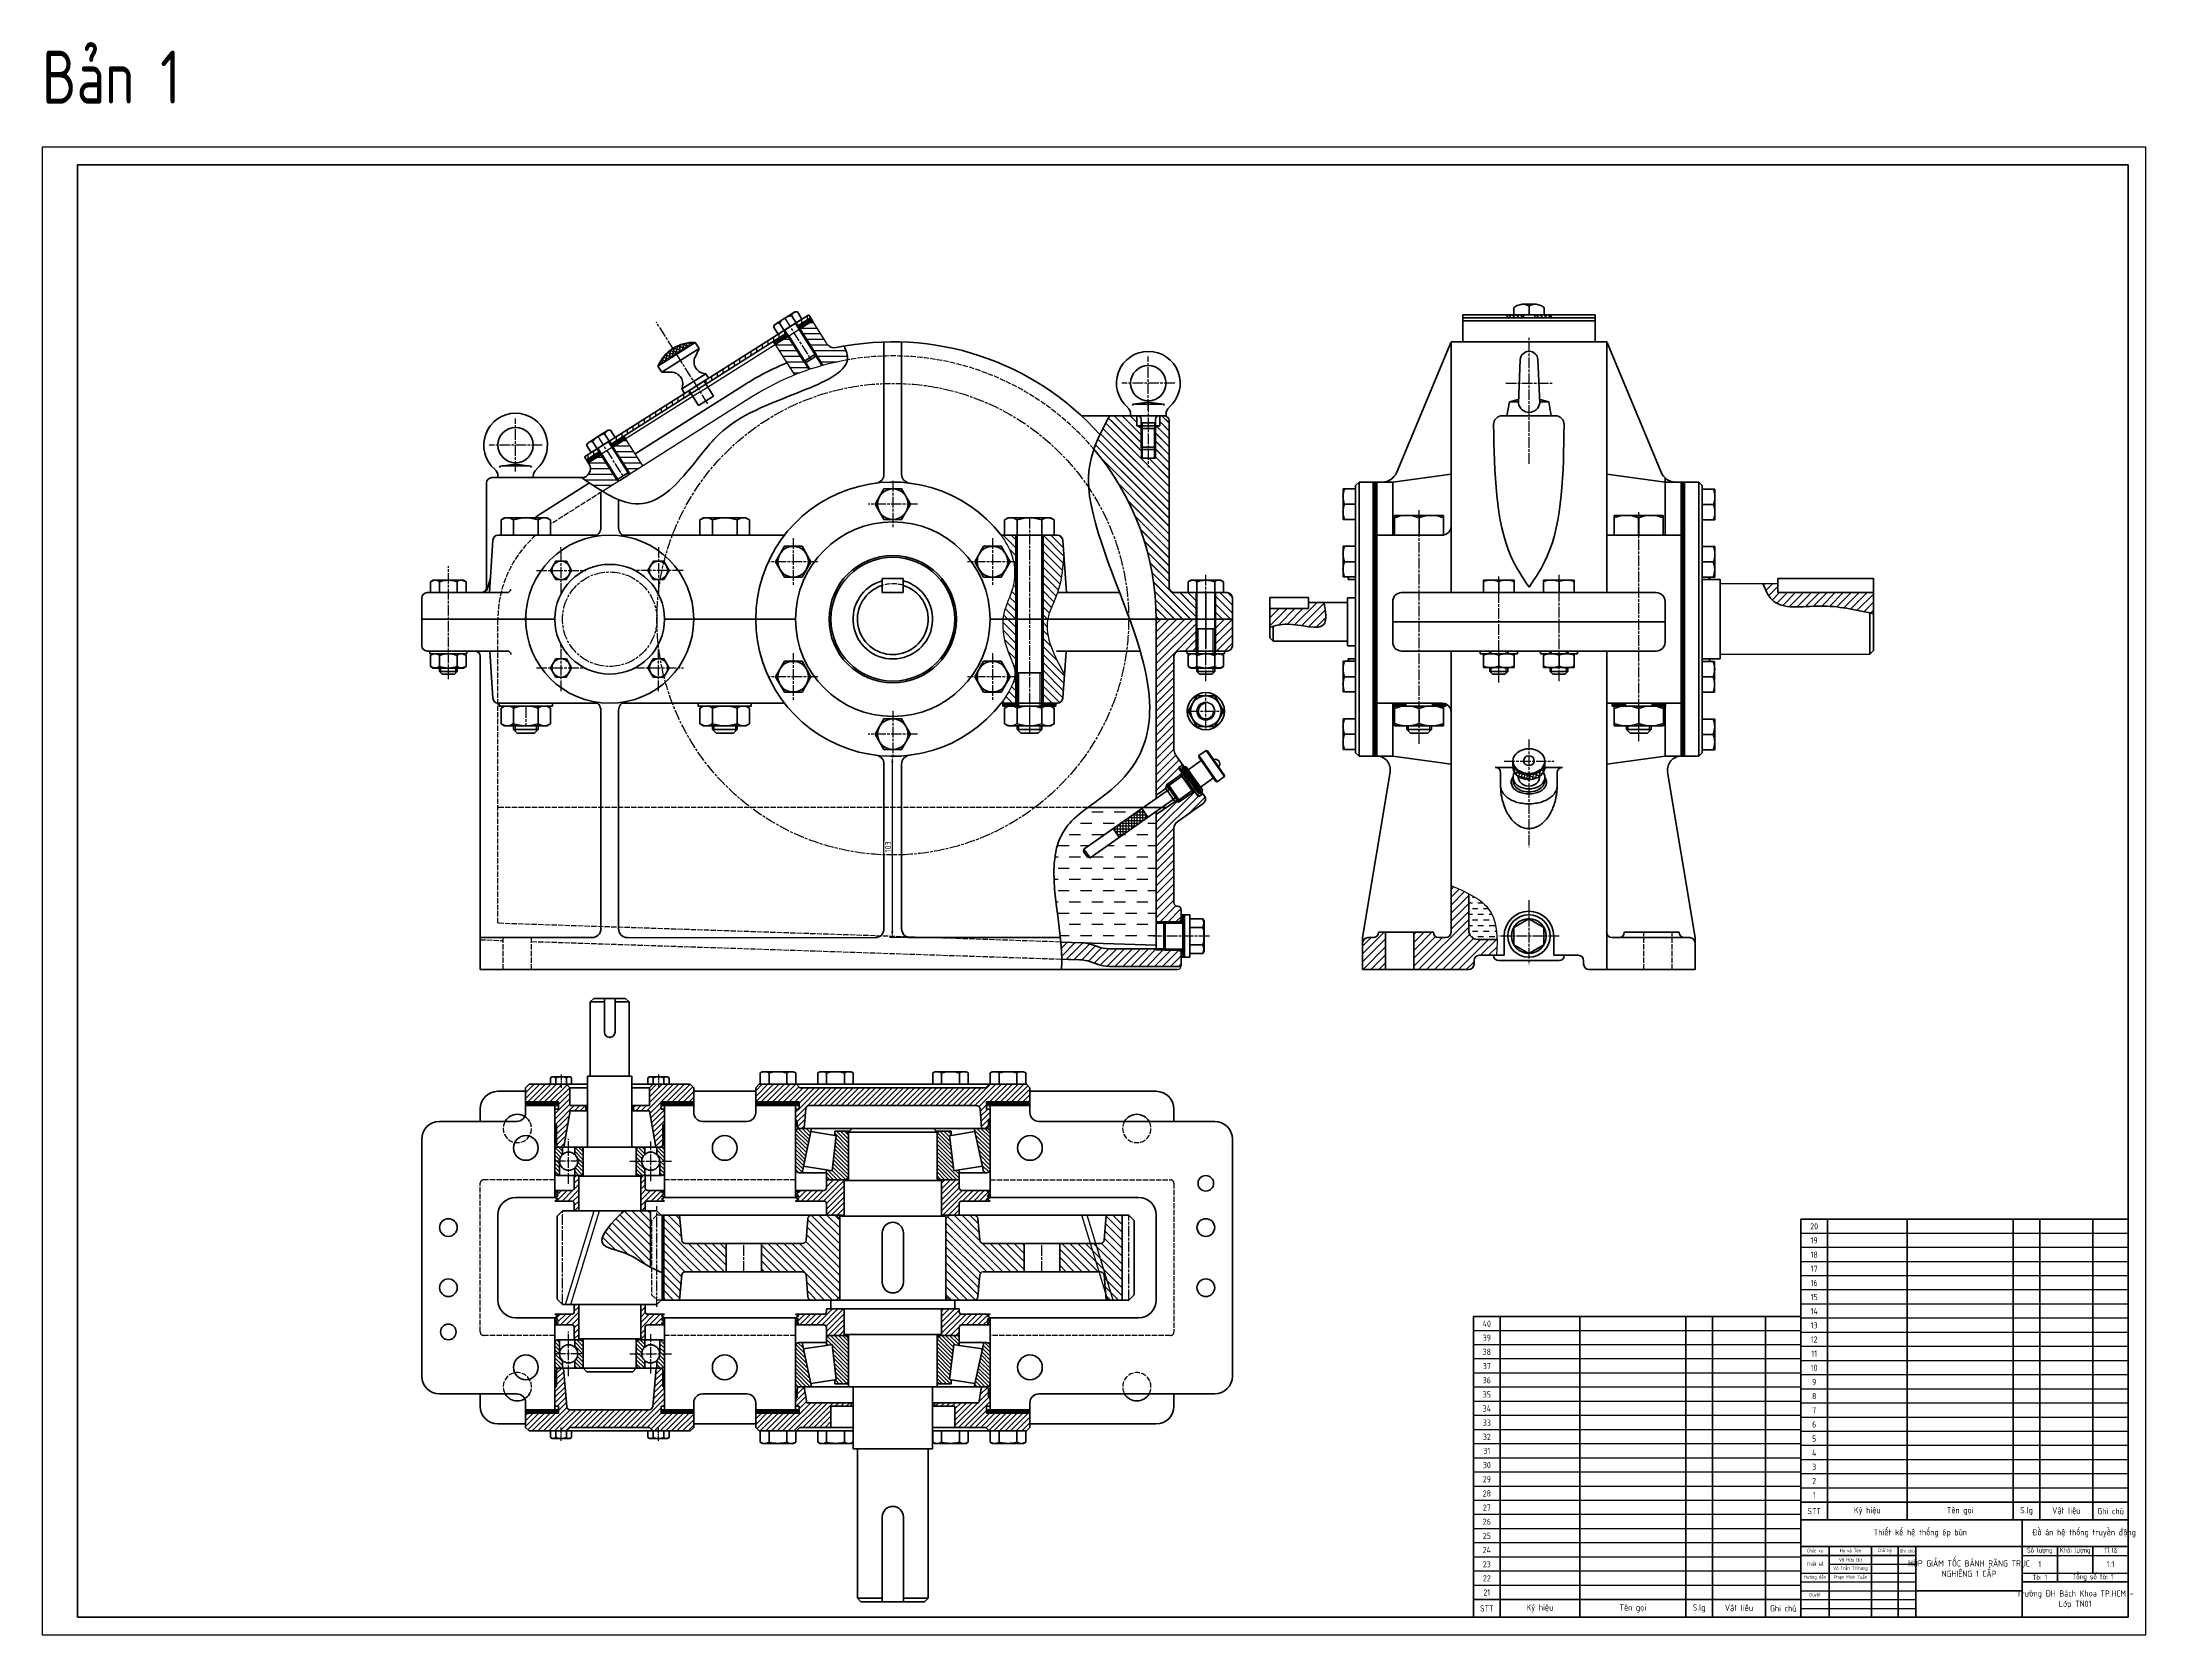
# Model space of a CAD drawing. Header units: millimetres. Extents: x -11122 to -2883, y -3177 to -1688.
# Drawn here: x -11122 to -9933, y -3177 to -2276 of the extents above; entities that cross this region are included whole.
import ezdxf

# ---------------------------------------------------------------- set-up
doc = ezdxf.new("R2010")
doc.units = ezdxf.units.MM
doc.header["$LTSCALE"] = 0.5
for name, pattern in [('AM_ISO02W050', [7.5, 6, -1.5]), ('AM_ISO08W050', [18, 12, -1.5, 3, -1.5]), ('AM_ISO08W050x2', [9, 6, -0.75, 1.5, -0.75])]:
    doc.linetypes.add(name, pattern=pattern)
for name, color, linetype, lineweight in [('AM_0', 7, 'Continuous', 50), ('AM_3', 6, 'AM_ISO02W050', 25), ('AM_4', 3, 'Continuous', 25), ('AM_5', 3, 'Continuous', 25), ('AM_7', 4, 'AM_ISO08W050', 25), ('AM_8', 1, 'Continuous', 25), ('nét chấm gạch', 130, 'AM_ISO08W050x2', 25), ('nét đậm', 7, 'Continuous', 50)]:
    doc.layers.add(name, color=color, linetype=linetype, lineweight=lineweight)
doc.styles.get("Standard").update_dxf_attribs({"font": 'tcvn+7284-2003i.ttf', "width": 0.8, "height": 3.5})
doc.styles.add('TCVN', font='tcvn+7284-2003i.ttf', dxfattribs={"width": 0.8, "height": 3.5})
doc.dimstyles.new('MyTemplate$0', dxfattribs={"dimtxt": 3.5, "dimasz": 3.5, "dimexe": 1.5, "dimexo": 0, "dimtad": 1, "dimtoh": 1, "dimdec": 0, "dimzin": 0, "dimtxsty": 'TCVN', "dimcen": 0, "dimclrd": 3, "dimclre": 3, "dimclrt": 1, "dimadec": 0, "dimazin": 0, "dimtfac": 1, "dimtdec": 0, "dimtofl": 0, "dimtmove": 0, "dimatfit": 3, "dimfxl": 1, "dimtfill": 1, "dimtolj": 1, "dimtzin": 0, "dimarcsym": 0})
pattern_1 = [(315, (-11749.1836, -5518.627), (2.245064, 2.245064), [])]
pattern_2 = [(315, (-8071.9182, 131.4483), (1.122532, 1.122532), [])]
pattern_3 = [(225, (-11749.1836, -5518.627), (1.5715448, -1.5715448), [])]
pattern_4 = [(45, (-11849.0693, -3710.741), (-2.245064, 2.245064), [])]
pattern_5 = [(135, (-13277.9025, -6083.2176), (-2.245064, -2.245064), [])]
pattern_6 = [(45, (-12151.9914, -3710.741), (-2.245064, 2.245064), [])]
pattern_7 = [(45, (-12151.99145, -3710.74112), (-0.224506403, 0.224506403), []), (135, (-12151.99145, -3710.74112), (-0.224506403, -0.224506403), [])]

msp = doc.modelspace()

# ---------------------------------------------------------------- texts
at = {"attachment_point": 5}
for s, width, insert, char_height in [('Thiết kế hệ thống ép bùn', 135, (-10060.1, -3119.1), 3.5), ('Chữ ký', 15, (-10080.1, -3129.1), 2), ('Ghi chú', 10, (-10067.6, -3129.1), 2)]:
    msp.add_mtext_dynamic_manual_height_columns(s, width=width, gutter_width=17.5, heights=[0], dxfattribs=dict(at, insert=insert, char_height=char_height))
at = {"layer": 'AM_0', "insert": (-11121.6, -2281), "char_height": 30, "attachment_point": 1, "style": 'TCVN'}
msp.add_mtext_dynamic_manual_height_columns('Bản 1', width=196.687, gutter_width=17.5, heights=[0], dxfattribs=at)
at = {"layer": 'AM_0', "attachment_point": 5}
for s, width, insert, char_height in [('Ký hiệu', 45, (-10090.1, -3106.6), 3.5), ('Tên gọi', 60, (-10037.6, -3106.6), 3.5), ('S.lg', 15, (-10000.1, -3106.6), 3.5), ('Vật liệu', 30, (-9977.6, -3106.6), 3.5), ('Ghi chú', 20, (-9952.6, -3106.6), 3.5), ('Số lượng', 20, (-9992.6, -3129.1), 2.8), ('Đồ án hệ thống truyền động', 50, (-9967.6, -3119.1), 3.5), ('Khối lượng', 20, (-9972.6, -3129.1), 2.8), ('Tỉ lệ', 20, (-9952.6, -3129.1), 2.8), ('Thiết kế', 16, (-10119.6, -3136.6), 2), ('Chức vụ', 16, (-10119.6, -3129.1), 2), ('Võ Trần T.Khang', 24, (-10099.6, -3139.1), 2), ('Võ Hữu Dư', 24, (-10099.6, -3134.1), 2), ('Họ và Tên', 24, (-10099.6, -3129.1), 2), ('HỘP GIẢM TỐC BÁNH RĂNG TRỤC NGHIÊNG 1 CẤP', 60, (-10032.6, -3139.1), 3.5), ('1', 20, (-9992.6, -3136.6), 3.5), ('1:1', 20, (-9952.6, -3136.6), 3.5), ('Hướng dẫn', 16, (-10119.6, -3144.1), 2), ('Phạm Minh Tuấn', 24, (-10099.6, -3144.1), 2), ('Tờ: 1', 20, (-9992.6, -3144.1), 3), ('Tổng số tờ: 1', 40, (-9962.6, -3144.1), 3), ('Ký hiệu', 45, (-10275.1, -3161.6), 3.5), ('Tên gọi', 60, (-10222.6, -3161.6), 3.5), ('S.lg', 15, (-10185.1, -3161.6), 3.5), ('Vật liệu', 30, (-10162.6, -3161.6), 3.5), ('Ghi chú', 20, (-10137.6, -3161.6), 3.5), ('Duyệt', 16, (-10119.6, -3154.1), 2), ('Trường ĐH Bách Khoa TP.HCM - Lớp TN01', 60, (-9972.6, -3156.6), 3.5)]:
    msp.add_mtext_dynamic_manual_height_columns(s, width=width, gutter_width=17.5, heights=[0], dxfattribs=dict(at, insert=insert, char_height=char_height))
at = {"layer": 'AM_4', "char_height": 3.5, "attachment_point": 5}
for s, insert in [('{\\C0;20}', (-10120.1, -2945.6)), ('{\\C0;19}', (-10120.1, -2953.6)), ('{\\C0;18}', (-10120.1, -2961.6)), ('{\\C0;17}', (-10120.1, -2969.6)), ('{\\C0;16}', (-10120.1, -2977.6)), ('{\\C0;15}', (-10120.1, -2985.6)), ('{\\C0;14}', (-10120.1, -2993.6)), ('{\\C0;40}', (-10305.1, -3000.6)), ('{\\C0;39}', (-10305.1, -3008.6)), ('{\\C0;13}', (-10120.1, -3001.6)), ('{\\C0;12}', (-10120.1, -3009.6)), ('{\\C0;38}', (-10305.1, -3016.6)), ('{\\C0;11}', (-10120.1, -3017.6)), ('{\\C0;37}', (-10305.1, -3024.6)), ('{\\C0;36}', (-10305.1, -3032.6)), ('{\\C0;10}', (-10120.1, -3025.6)), ('{\\C0;9}', (-10120.1, -3033.6)), ('{\\C0;35}', (-10305.1, -3040.6)), ('{\\C0;8}', (-10120.1, -3041.6)), ('{\\C0;34}', (-10305.1, -3048.6)), ('{\\C0;33}', (-10305.1, -3056.6)), ('{\\C0;7}', (-10120.1, -3049.6)), ('{\\C0;32}', (-10305.1, -3064.6)), ('{\\C0;6}', (-10120.1, -3057.6)), ('{\\C0;5}', (-10120.1, -3065.6)), ('{\\C0;30}', (-10305.1, -3080.6)), ('{\\C0;31}', (-10305.1, -3072.6)), ('{\\C0;4}', (-10120.1, -3073.6)), ('{\\C0;29}', (-10305.1, -3088.6)), ('{\\C0;3}', (-10120.1, -3081.6)), ('{\\C0;2}', (-10120.1, -3089.6)), ('{\\C0;28}', (-10305.1, -3096.6)), ('{\\C0;27}', (-10305.1, -3104.6)), ('{\\C0;1}', (-10120.1, -3097.6)), ('{\\C0;26}', (-10305.1, -3112.6)), ('{\\C0;STT}', (-10120.1, -3106.6)), ('{\\C0;25}', (-10305.1, -3120.6)), ('{\\C0;24}', (-10305.1, -3128.6)), ('{\\C0;23}', (-10305.1, -3136.6)), ('{\\C0;22}', (-10305.1, -3144.6)), ('{\\C0;21}', (-10305.1, -3152.6)), ('{\\C0;STT}', (-10305.1, -3161.6))]:
    msp.add_mtext_dynamic_manual_height_columns(s, width=15, gutter_width=17.5, heights=[0], dxfattribs=dict(at, insert=insert))

# ---------------------------------------------------------------- blocks, each defined once
blk = doc.blocks.new('M10_dau_lu_long')
at = {"layer": 'AM_0'}
for p, q in [((3376.7, 3414.7), (3375.6, 3414)), ((3375.6, 3407.7), (3375.6, 3414)), ((3394.4, 3414.7), (3376.7, 3414.7)), ((3394.4, 3414.7), (3376.7, 3414.7)), ((3380.6, 3407.7), (3380.6, 3414)), ((3390.6, 3407.7), (3390.6, 3414)), ((3394.4, 3414.7), (3395.6, 3414)), ((3395.6, 3407.7), (3395.6, 3414)), ((3395.6, 3407.7), (3375.6, 3407.7))]:
    blk.add_line(p, q, dxfattribs=at)
for centre, radius, start, end in [((3378.1, 3409.7), 5, 60, 120), ((3385.6, 3395.7), 19, 74.7385, 105.2615), ((3393.1, 3409.7), 5, 60, 120)]:
    blk.add_arc(centre, radius, start, end, dxfattribs=at)
blk = doc.blocks.new('*U24')
at = {"layer": 'nét chấm gạch'}
blk.add_line((0, 1.3), (0, -6.2), dxfattribs=at)
at = {"layer": 'nét đậm'}
for p, q in [((-6, -0.5), (-5.1, 0)), ((0, 0), (-5.1, 0)), ((0, 0), (5.1, 0)), ((6, -0.5), (5.1, 0)), ((-6, -0.5), (-6, -4.2)), ((-6, -4.2), (0, -4.2)), ((-3, -0.5), (-3, -4.2)), ((-2.6, -4.2), (2.5, -4.2)), ((6, -4.2), (0, -4.2)), ((3, -0.5), (3, -4.2)), ((6, -0.5), (6, -4.2))]:
    blk.add_line(p, q, dxfattribs=at)
for centre, radius, start, end in [((0, -9), 9, 90, 109.4712), ((0, -9), 9, 70.5288, 90), ((-4.5, -2.4), 2.37, 51.5018, 120), ((4.5, -2.4), 2.37, 60, 128.4982)]:
    blk.add_arc(centre, radius, start, end, dxfattribs=at)
blk = doc.blocks.new('*U25')
at = {"layer": 'nét chấm gạch'}
blk.add_line((0, 1.3), (0, -6.2), dxfattribs=at)
at = {"layer": 'nét đậm'}
for p, q in [((-6, -0.5), (-5.1, 0)), ((0, 0), (-5.1, 0)), ((0, 0), (5.1, 0)), ((6, -0.5), (5.1, 0)), ((-6, -0.5), (-6, -4.2)), ((-6, -4.2), (0, -4.2)), ((-3, -0.5), (-3, -4.2)), ((-2.6, -4.2), (2.5, -4.2)), ((6, -4.2), (0, -4.2)), ((3, -0.5), (3, -4.2)), ((6, -0.5), (6, -4.2))]:
    blk.add_line(p, q, dxfattribs=at)
for centre, radius, start, end in [((0, -9), 9, 90, 109.4712), ((0, -9), 9, 70.5288, 90), ((-4.5, -2.4), 2.37, 51.5018, 120), ((4.5, -2.4), 2.37, 60, 128.4982)]:
    blk.add_arc(centre, radius, start, end, dxfattribs=at)
blk = doc.blocks.new('dau_bulong_mat_dung_M6')
at = {"layer": 'AM_0'}
blk.add_lwpolyline([(2869.5, 3495), (2863.7, 3496.5), (2859.5, 3492.3), (2861, 3486.5), (2866.8, 3485), (2871.1, 3489.2)], close=True, dxfattribs=at)
blk.add_circle((2865.3, 3490.8), 5.2, dxfattribs=at)
at = {"layer": 'AM_7'}
for p, q in [((2855.4, 3480.9), (2875.2, 3500.7)), ((2856, 3500.1), (2874.6, 3481.4))]:
    blk.add_line(p, q, dxfattribs=at)
blk = doc.blocks.new('*U20')
at = {"layer": 'nét chấm gạch'}
blk.add_line((0, 1.3), (0, -6.2), dxfattribs=at)
at = {"layer": 'nét đậm'}
for p, q in [((-6, -0.5), (-5.1, 0)), ((0, 0), (-5.1, 0)), ((0, 0), (5.1, 0)), ((6, -0.5), (5.1, 0)), ((-6, -0.5), (-6, -4.2)), ((-6, -4.2), (0, -4.2)), ((-3, -0.5), (-3, -4.2)), ((-2.6, -4.2), (2.5, -4.2)), ((6, -4.2), (0, -4.2)), ((3, -0.5), (3, -4.2)), ((6, -0.5), (6, -4.2))]:
    blk.add_line(p, q, dxfattribs=at)
for centre, radius, start, end in [((0, -9), 9, 90, 109.4712), ((0, -9), 9, 70.5288, 90), ((-4.5, -2.4), 2.37, 51.5018, 120), ((4.5, -2.4), 2.37, 60, 128.4982)]:
    blk.add_arc(centre, radius, start, end, dxfattribs=at)
blk = doc.blocks.new('*U21')
at = {"layer": 'nét chấm gạch'}
blk.add_line((0, 1.3), (0, -6.2), dxfattribs=at)
at = {"layer": 'nét đậm'}
for p, q in [((-6, -0.5), (-5.1, 0)), ((0, 0), (-5.1, 0)), ((0, 0), (5.1, 0)), ((6, -0.5), (5.1, 0)), ((-6, -0.5), (-6, -4.2)), ((-6, -4.2), (0, -4.2)), ((-3, -0.5), (-3, -4.2)), ((-2.6, -4.2), (2.5, -4.2)), ((6, -4.2), (0, -4.2)), ((3, -0.5), (3, -4.2)), ((6, -0.5), (6, -4.2))]:
    blk.add_line(p, q, dxfattribs=at)
for centre, radius, start, end in [((0, -9), 9, 90, 109.4712), ((0, -9), 9, 70.5288, 90), ((-4.5, -2.4), 2.37, 51.5018, 120), ((4.5, -2.4), 2.37, 60, 128.4982)]:
    blk.add_arc(centre, radius, start, end, dxfattribs=at)
blk = doc.blocks.new('*U22')
at = {"layer": 'AM_0'}
blk.add_lwpolyline([(10, 0), (5, 8.7), (-5, 8.7), (-10, 0), (-5, -8.7), (5, -8.7)], close=True, dxfattribs=at)
blk.add_circle((0, 0), 8.66, dxfattribs=at)
at = {"layer": 'AM_7'}
for p, q in [((0, 13.2), (0, -13.2)), ((-14, 0), (14, 0))]:
    blk.add_line(p, q, dxfattribs=at)
blk = doc.blocks.new('*U23')
at = {"layer": 'AM_0'}
blk.add_lwpolyline([(10, 0), (5, 8.7), (-5, 8.7), (-10, 0), (-5, -8.7), (5, -8.7)], close=True, dxfattribs=at)
blk.add_circle((0, 0), 8.66, dxfattribs=at)
at = {"layer": 'AM_7'}
for p, q in [((0, 13.2), (0, -13.2)), ((-14, 0), (14, 0))]:
    blk.add_line(p, q, dxfattribs=at)
blk = doc.blocks.new('*U16')
at = {"layer": 'AM_0'}
blk.add_lwpolyline([(10, 0), (5, 8.7), (-5, 8.7), (-10, 0), (-5, -8.7), (5, -8.7)], close=True, dxfattribs=at)
blk.add_circle((0, 0), 8.66, dxfattribs=at)
at = {"layer": 'AM_7'}
for p, q in [((0, 13.2), (0, -13.2)), ((-14, 0), (14, 0))]:
    blk.add_line(p, q, dxfattribs=at)
blk = doc.blocks.new('*U17')
at = {"layer": 'AM_0'}
blk.add_lwpolyline([(10, 0), (5, 8.7), (-5, 8.7), (-10, 0), (-5, -8.7), (5, -8.7)], close=True, dxfattribs=at)
blk.add_circle((0, 0), 8.66, dxfattribs=at)
at = {"layer": 'AM_7'}
for p, q in [((0, 13.2), (0, -13.2)), ((-14, 0), (14, 0))]:
    blk.add_line(p, q, dxfattribs=at)
blk = doc.blocks.new('*U18')
at = {"layer": 'AM_0'}
blk.add_lwpolyline([(10, 0), (5, 8.7), (-5, 8.7), (-10, 0), (-5, -8.7), (5, -8.7)], close=True, dxfattribs=at)
blk.add_circle((0, 0), 8.66, dxfattribs=at)
at = {"layer": 'AM_7'}
for p, q in [((0, 13.2), (0, -13.2)), ((-14, 0), (14, 0))]:
    blk.add_line(p, q, dxfattribs=at)
blk = doc.blocks.new('*U19')
at = {"layer": 'AM_0'}
blk.add_lwpolyline([(10, 0), (5, 8.7), (-5, 8.7), (-10, 0), (-5, -8.7), (5, -8.7)], close=True, dxfattribs=at)
blk.add_circle((0, 0), 8.66, dxfattribs=at)
at = {"layer": 'AM_7'}
for p, q in [((0, 13.2), (0, -13.2)), ((-14, 0), (14, 0))]:
    blk.add_line(p, q, dxfattribs=at)
blk = doc.blocks.new('nut_xa_khi_khong cat')
for p, q in [((4600.2, 3966.4), (4625.2, 3966.4)), ((4600.2, 3962.4), (4600.2, 3966.4)), ((4625.2, 3962.4), (4600.2, 3962.4)), ((4604.7, 3959.5), (4600.2, 3962.4)), ((4625.2, 3962.4), (4620.8, 3959.5)), ((4625.2, 3966.4), (4625.2, 3962.4)), ((4604.7, 3948.3), (4620.7, 3948.3)), ((4604.7, 3945.3), (4604.7, 3948.3)), ((4607.7, 3953.9), (4607.7, 3954.3)), ((4617.7, 3953.9), (4617.7, 3954.3)), ((4620.7, 3945.3), (4620.7, 3948.3)), ((4620.7, 3945.3), (4620.7, 3948.3)), ((4604.7, 3945.3), (4620.7, 3945.3)), ((4607.7, 3935.3), (4607.7, 3945.3)), ((4617.7, 3935.3), (4617.7, 3945.3)), ((4617.7, 3935.3), (4607.7, 3935.3))]:
    blk.add_line(p, q)
for centre, radius, start, end in [((4612.7, 3948.3), 22, 55.3765, 124.6235), ((4601, 3953.9), 6.71, 303.5831, 57.0443), ((4624.4, 3953.9), 6.71, 122.9557, 236.4169)]:
    blk.add_arc(centre, radius, start, end)
blk = doc.blocks.new('*U15')
at = {"layer": 'AM_0'}
for p, q in [((0, 0), (-6.8, 0)), ((0, 0), (6.8, 0)), ((-8, -0.7), (-6.8, 0)), ((-8, -0.7), (-8, -5.6)), ((-8, -5.6), (0, -5.6)), ((-4, -0.7), (-4, -5.6)), ((-4, -5.6), (-4, -26.4)), ((-4, -5.6), (4, -5.6)), ((4, -5.6), (-4, -5.6)), ((8, -5.6), (0, -5.6)), ((4, -0.7), (4, -5.6)), ((4, -26.4), (4, -5.6)), ((8, -0.7), (6.8, 0)), ((8, -0.7), (8, -5.6)), ((-4, -26.4), (4, -26.4)), ((-4, -26.4), (-2.8, -27.6)), ((-2.8, -27.6), (2.8, -27.6)), ((4, -26.4), (2.8, -27.6))]:
    blk.add_line(p, q, dxfattribs=at)
for centre, radius, start, end in [((-6, -3.2), 3.16, 51.5018, 120), ((0, -12), 12, 90, 109.4712), ((0, -12), 12, 70.5288, 90), ((6, -3.2), 3.16, 60, 128.4982)]:
    blk.add_arc(centre, radius, start, end, dxfattribs=at)
at = {"layer": 'AM_4'}
for p, q in [((-3.4, -5.6), (-3.4, -27)), ((3.4, -27), (3.4, -5.6))]:
    blk.add_line(p, q, dxfattribs=at)
at = {"layer": 'AM_7'}
blk.add_line((0, 0), (0, -27.6), dxfattribs=at)
blk = doc.blocks.new('cua_tham_vaf nut_thong _hoi')
at = {"layer": 'AM_0'}
h = blk.add_hatch(dxfattribs=at)
h.set_pattern_fill('ANSI37', color=256, scale=0.5)
h.set_pattern_definition([(45, (1604.564, -1147.4989), (-1.122532, 1.122532), []), (135, (1604.564, -1147.4989), (-1.122532, -1.122532), [])])
h.paths.add_polyline_path([(6229.8, 2814.9, 0.311691), (6204.8, 2814.9)])
h = blk.add_hatch(dxfattribs=at)
h.set_pattern_fill('ANSI37', color=256, scale=0.1)
h.paths.add_polyline_path([(6149.8, 2789.8), (6149.8, 2791.8), (6142.3, 2791.8), (6142.3, 2789.8)])
h.paths.add_polyline_path([(6159.8, 2791.8), (6159.8, 2789.8), (6167.3, 2789.8), (6167.3, 2791.8)])
h.paths.add_polyline_path([(6284.8, 2791.8), (6284.8, 2789.8), (6292.3, 2789.8), (6292.3, 2791.8)])
h.paths.add_polyline_path([(6274.8, 2789.8), (6274.8, 2791.8), (6267.3, 2791.8), (6267.3, 2789.8)])
for p, q in [((6150.8, 2793.8), (6158.8, 2793.8)), ((6150.8, 2791.8), (6150.8, 2789.8)), ((6158.8, 2793.8), (6158.8, 2789.8)), ((6158.8, 2791.8), (6158.8, 2789.8)), ((6275.8, 2793.8), (6275.8, 2789.8)), ((6275.8, 2793.8), (6283.8, 2793.8)), ((6283.8, 2793.8), (6283.8, 2789.8))]:
    blk.add_line(p, q)
for p, q in [((6292.3, 2793.8), (6142.3, 2793.8)), ((6142.3, 2793.8), (6142.3, 2789.8)), ((6142.3, 2791.8), (6150.8, 2791.8)), ((6142.3, 2789.8), (6150.8, 2789.8)), ((6149.8, 2791.8), (6149.8, 2789.8)), ((6158.8, 2791.8), (6275.8, 2791.8)), ((6158.8, 2789.8), (6167.3, 2789.8)), ((6159.8, 2791.8), (6159.8, 2789.8)), ((6167.3, 2789.8), (6167.3, 2791.8)), ((6267.3, 2789.8), (6267.3, 2791.8)), ((6267.3, 2789.8), (6275.8, 2789.8)), ((6274.8, 2791.8), (6274.8, 2789.8)), ((6283.8, 2791.8), (6292.3, 2791.8)), ((6283.8, 2789.8), (6292.3, 2789.8)), ((6284.8, 2791.8), (6284.8, 2789.8)), ((6292.3, 2791.8), (6292.3, 2793.8)), ((6292.3, 2791.8), (6292.3, 2789.8))]:
    blk.add_line(p, q, dxfattribs=at)
at = {"layer": 'AM_7'}
blk.add_line((6217.3, 2781.8), (6217.3, 2836.3), dxfattribs=at)
for p in [(6154.8, 2799.4), (6279.8, 2799.4)]:
    blk.add_blockref('*U15', p)
at = {"layer": 'AM_0'}
blk.add_blockref('nut_xa_khi_khong cat', (1604.6, -1151.5), dxfattribs=at)
blk = doc.blocks.new('*U29')
at = {"layer": 'AM_0'}
for p, q in [((0, 10.5), (1.6, 10.5)), ((0, -10.5), (0, 10.5)), ((1.6, 5.25), (0, 5.25)), ((1.6, 10.5), (1.6, -10.5)), ((1.6, -5.25), (0, -5.25)), ((1.6, -10.5), (0, -10.5))]:
    blk.add_line(p, q, dxfattribs=at)
blk = doc.blocks.new('lo_tham_dau')
at = {"layer": 'AM_4'}
h = blk.add_hatch(dxfattribs=at)
h.set_pattern_fill('ANSI37', color=256, scale=0.5, angle=30, style=0)
h.set_pattern_definition([(75, (-3835.982, -874.5052), (-1.53340725, 0.41087523), []), (165, (-3835.982, -874.5052), (-0.41087523, -1.53340725), [])])
edge = h.paths.add_edge_path()
edge.add_ellipse((1483.6, 1037.2), major_axis=(-9, 0), ratio=0.773643, start_angle=491.81, end_angle=514.889)
edge.add_ellipse((1483.6, 1037.2), major_axis=(-9, 0), ratio=0.773643, start_angle=514.889, end_angle=538.4686)
edge.add_ellipse((1483.6, 1037.2), major_axis=(-9, 0), ratio=0.773643, start_angle=538.4686, end_angle=540)
edge.add_line((1492.6, 1037.2), (1492.6, 1040))
edge.add_ellipse((1483.6, 1040), major_axis=(-9, 0), ratio=0.773643, start_angle=450, end_angle=540, ccw=False)
edge.add_line((1483.6, 1033), (1483.6, 1030.3))
edge.add_ellipse((1483.6, 1037.2), major_axis=(-9, 0), ratio=0.773643, start_angle=450, end_angle=491.81)
edge = h.paths.add_edge_path()
edge.add_ellipse((1483.6, 1040), major_axis=(-9, 0), ratio=0.773643, start_angle=360, end_angle=450, ccw=False)
edge.add_line((1474.6, 1040), (1474.6, 1037.2))
edge.add_ellipse((1483.6, 1037.2), major_axis=(-9, 0), ratio=0.773643, start_angle=360, end_angle=361.5314)
edge.add_ellipse((1483.6, 1037.2), major_axis=(-9, 0), ratio=0.773643, start_angle=361.5314, end_angle=385.111)
edge.add_ellipse((1483.6, 1037.2), major_axis=(-9, 0), ratio=0.773643, start_angle=385.111, end_angle=408.19)
edge.add_ellipse((1483.6, 1037.2), major_axis=(-9, 0), ratio=0.773643, start_angle=408.19, end_angle=450)
edge.add_line((1483.6, 1030.3), (1483.6, 1033))
at = {"layer": 'AM_0'}
for p, q in [((1464.6, 1037.1), (1474.6, 1037.1)), ((1474.6, 1037.2), (1474.6, 1040.7)), ((1492.6, 1037.2), (1492.6, 1040.7)), ((1502.6, 1037.1), (1492.6, 1037.1)), ((1467.6, 1026.9), (1467.6, 1027.7)), ((1474.6, 1031.5), (1474.6, 1029.8)), ((1477.6, 1032.1), (1477.6, 1031.5)), ((1489.6, 1031.5), (1489.6, 1032.1)), ((1492.6, 1029.8), (1492.6, 1031.5)), ((1499.6, 1026.9), (1499.6, 1027.8))]:
    blk.add_line(p, q, dxfattribs=at)
for centre, start, end in [((1464.6, 1034.1), 0, 90), ((1483.6, 1040.7), 0, 180), ((1502.6, 1034.1), 90, 180)]:
    blk.add_arc(centre, 3, start, end, dxfattribs=at)
blk.add_ellipse((1483.6, 1040.7), major_axis=(-9, 0), ratio=0.773643, dxfattribs=at)
for centre, major_axis, ratio, start_param, end_param in [((1483.6, 1040), (-9, 0), 0.773643, 6.233158, 9.474806), ((1483.6, 1037.2), (-9, 0), 0.773643, 6.283185, 9.424778), ((1483.6, 1040.7), (-3, 0), 0.819152, 0, 3.141593), ((1483.6, 1028.7), (-10, 0), 0.655313, -0.439024, 3.580617), ((1483.6, 1031.5), (-9, 0), 0.728134, -0.43827, 3.579862), ((1483.6, 1029.8), (-9, 0), 0.728134, 0, 3.141593), ((1483.6, 1031.5), (-6, 0), 0.819152, 6.283185, 9.424778)]:
    blk.add_ellipse(centre, major_axis=major_axis, ratio=ratio, start_param=start_param, end_param=end_param, dxfattribs=at)
for points, knots in [([(1467.6, 1034.1), (1467.6, 1033.3), (1467.6, 1031.6), (1467.6, 1029.4), (1467.6, 1027.8), (1467.6, 1027.2), (1467.6, 1026.7), (1467.6, 1026.5), (1467.6, 1026.1), (1467.6, 1026), (1467.6, 1025.8), (1467.7, 1025.7), (1467.7, 1025.4), (1467.8, 1025.1), (1468, 1024.4), (1468.2, 1023.9), (1468.7, 1022.9), (1469.1, 1022.4), (1470, 1021.3), (1470.5, 1020.8), (1471.8, 1019.8), (1472.6, 1019.3), (1474.3, 1018.3), (1475.3, 1017.9), (1477.5, 1017.2), (1478.6, 1017), (1481, 1016.6), (1482.3, 1016.5), (1484.8, 1016.5), (1486.1, 1016.6), (1488.5, 1017), (1489.7, 1017.2), (1491.8, 1017.9), (1492.8, 1018.3), (1494.6, 1019.3), (1495.3, 1019.8), (1496.6, 1020.8), (1497.2, 1021.3), (1498.1, 1022.4), (1498.4, 1022.9), (1499, 1023.9), (1499.2, 1024.4), (1499.4, 1025.1), (1499.4, 1025.4), (1499.5, 1025.7), (1499.5, 1025.8), (1499.5, 1026), (1499.5, 1026.1), (1499.6, 1026.5), (1499.6, 1026.7), (1499.6, 1027.2), (1499.6, 1027.8), (1499.6, 1029.4), (1499.6, 1031.6), (1499.6, 1033.3), (1499.6, 1034.1)], [0.0694226, 0.0694226, 0.0694226, 0.0694226, 0.125, 0.1875, 0.21875, 0.234375, 0.234375, 0.25, 0.25, 0.2578125, 0.2578125, 0.265625, 0.265625, 0.28125, 0.28125, 0.3125, 0.3125, 0.34375, 0.34375, 0.375, 0.375, 0.40625, 0.40625, 0.4375, 0.4375, 0.46875, 0.46875, 0.5, 0.5, 0.53125, 0.53125, 0.5625, 0.5625, 0.59375, 0.59375, 0.625, 0.625, 0.65625, 0.65625, 0.6875, 0.6875, 0.71875, 0.71875, 0.734375, 0.734375, 0.7421875, 0.7421875, 0.75, 0.75, 0.765625, 0.765625, 0.78125, 0.8125, 0.875, 0.9305774, 0.9305774, 0.9305774, 0.9305774]), ([(1499.6, 1027.8), (1499.5, 1026.6), (1499.5, 1023.6), (1498.8, 1019.3), (1497.6, 1015.1), (1496.1, 1011.7), (1494.1, 1008.5), (1492, 1006.1), (1489.9, 1004.5), (1488, 1003.4), (1486, 1002.7), (1483.3, 1002.4), (1480.2, 1002.9), (1477.2, 1004.4), (1474.9, 1006.4), (1472.8, 1008.9), (1470.9, 1012), (1469.1, 1016.4), (1467.8, 1021.7), (1467.6, 1025.7), (1467.6, 1027.8), (1467.6, 1027.8)], [0, 0, 0, 0, 0.054398, 0.139687, 0.195807, 0.252727, 0.308924, 0.366857, 0.398742, 0.431354, 0.463296, 0.496484, 0.552181, 0.60611, 0.647589, 0.690235, 0.752447, 0.816358, 0.905984, 0.998151, 1, 1, 1, 1])]:
    blk.add_open_spline(points, degree=3, knots=knots, dxfattribs=at)
at = {"layer": 'AM_7'}
for p, q in [((1483.6, 1052.9), (1483.6, 992)), ((1469.6, 1040.7), (1497.6, 1040.7))]:
    blk.add_line(p, q, dxfattribs=at)
blk = doc.blocks.new('*U26')
at = {"layer": 'AM_0'}
for p, q in [((0, 10.5), (1.6, 10.5)), ((0, -10.5), (0, 10.5)), ((1.6, 5.25), (0, 5.25)), ((1.6, 10.5), (1.6, -10.5)), ((1.6, -5.25), (0, -5.25)), ((1.6, -10.5), (0, -10.5))]:
    blk.add_line(p, q, dxfattribs=at)
blk = doc.blocks.new('*U27')
at = {"layer": 'AM_0'}
for p, q in [((0, 10.5), (1.6, 10.5)), ((0, -10.5), (0, 10.5)), ((1.6, 5.25), (0, 5.25)), ((1.6, 10.5), (1.6, -10.5)), ((1.6, -5.25), (0, -5.25)), ((1.6, -10.5), (0, -10.5))]:
    blk.add_line(p, q, dxfattribs=at)
blk = doc.blocks.new('*U28')
at = {"layer": 'AM_0'}
for p, q in [((0, 12.4), (1.6, 12.4)), ((0, -12.4), (0, 12.4)), ((1.6, 12.4), (1.6, -12.4)), ((1.6, 3.2), (0, 3.2)), ((1.6, -3.2), (0, -3.2)), ((1.6, -12.4), (0, -12.4))]:
    blk.add_line(p, q, dxfattribs=at)
blk = doc.blocks.new('*D215')
at = {"layer": 'AM_5', "color": 3, "lineweight": -2, "transparency": 16777216}
for p, q in [((-10640.8, -2679.9), (-10642.6, -2679.9)), ((-10641.1, -2683.4), (-10641.1, -2778.9)), ((-10630.8, -2782.4), (-10642.6, -2782.4))]:
    blk.add_line(p, q, dxfattribs=at)
at = {"layer": 'AM_5', "color": 3, "transparency": 16777216}
for points in [[(-10641.7, -2683.4), (-10640.5, -2683.4), (-10641.1, -2679.9)], [(-10641.7, -2778.9), (-10640.5, -2778.9), (-10641.1, -2782.4)]]:
    blk.add_solid(points, dxfattribs=at)
at = {"layer": 'AM_5', "color": 1, "transparency": 16777216, "insert": (-10643.5, -2731.1), "char_height": 3.5, "attachment_point": 5, "rotation": 90, "style": 'TCVN', "bg_fill": 3, "box_fill_scale": 1.1, "bg_fill_color": 256, "bg_fill_true_color": 13158600, "bg_fill_transparency": 0}
blk.add_mtext('\\A1;103', dxfattribs=at)

# ---------------------------------------------------------------- hatches: boundary and pattern name
h = msp.add_hatch()
h.set_pattern_fill('ANSI37', color=256, scale=0.1, angle=90)
h.set_pattern_definition([(135, (-10775.44296, -2651.46066), (-0.2245064, -0.2245064), []), (225, (-10775.44296, -2651.46066), (0.2245064, -0.2245064), [])])
h.paths.add_polyline_path([(-10556.1, -2649.9), (-10548.6, -2649.9), (-10548.6, -2651.5), (-10556.1, -2651.5)])
h.paths.add_polyline_path([(-10571.1, -2651.5), (-10578.6, -2651.5), (-10578.6, -2649.9), (-10571.1, -2649.9)])
h = msp.add_hatch()
h.set_pattern_fill('ANSI37', color=256, scale=0.1, angle=90)
h.set_pattern_definition([(135, (-10555.12647, -2651.48545), (-0.2245064, -0.2245064), []), (225, (-10555.12647, -2651.48545), (0.2245064, -0.2245064), [])])
h.paths.add_polyline_path([(-10335.8, -2649.9), (-10328.3, -2649.9), (-10328.3, -2651.5), (-10335.8, -2651.5)])
h.paths.add_polyline_path([(-10350.8, -2651.5), (-10358.3, -2651.5), (-10358.3, -2649.9), (-10350.8, -2649.9)])
h = msp.add_hatch()
h.set_pattern_fill('ANSI37', color=256, scale=0.1, angle=90)
h.set_pattern_definition([(135, (-10431.0237, -2651.48545), (-0.2245064, -0.2245064), []), (225, (-10431.0237, -2651.48545), (0.2245064, -0.2245064), [])])
h.paths.add_polyline_path([(-10211.7, -2649.9), (-10204.2, -2649.9), (-10204.2, -2651.5), (-10211.7, -2651.5)])
h.paths.add_polyline_path([(-10226.7, -2651.5), (-10234.2, -2651.5), (-10234.2, -2649.9), (-10226.7, -2649.9)])
at = {"layer": 'AM_0'}
h = msp.add_hatch(color=256, dxfattribs=at)
h.paths.add_polyline_path([(-10470.8, -2698.8), (-10470, -2698.2), (-10467.7, -2701.5), (-10468.5, -2702)])
h.paths.add_polyline_path([(-10475.8, -2690), (-10476.6, -2690.6), (-10478.9, -2687.3), (-10478, -2686.7)])
at = {"layer": 'AM_7'}
h = msp.add_hatch(dxfattribs=at)
h.set_pattern_fill('ANSI31', color=256, angle=315)
h.set_pattern_definition([(0, (-13267.1675, -6120.819), (7e-16, 3.175), [])])
edge = h.paths.add_edge_path()
edge.add_line((-10693.4, -2438.2), (-10686.2, -2433.7))
edge.add_line((-10686.2, -2433.7), (-10678, -2446.6))
edge.add_arc((-10673.8, -2444), 5, 212.3368, 281.7787)
edge.add_arc((-10640.8, -2602.4), 156.8, 460.0683, 461.7787, ccw=False)
edge.add_spline(control_points=[(-10668.2, -2448), (-10667.2, -2450.6), (-10666.1, -2453.3), (-10666.4, -2455.8)], knot_values=[1.169111, 1.169111, 1.169111, 1.169111, 11.503437, 11.503437, 11.503437, 11.503437], degree=3, periodic=0)
edge.add_arc((-10640.8, -2602.4), 148.8, 459.9391, 465.4116)
edge.add_line((-10680.3, -2458.9), (-10693.4, -2438.2))
edge = h.paths.add_edge_path()
edge.add_line((-10812.5, -2514.7), (-10812.9, -2513.9))
edge.add_line((-10812.9, -2513.9), (-10805.8, -2509.4))
edge.add_line((-10805.8, -2509.4), (-10796.8, -2523.6))
edge.add_line((-10796.8, -2523.6), (-10796.1, -2524.6))
edge.add_line((-10796.1, -2524.6), (-10804.9, -2530.1))
edge.add_spline(control_points=[(-10804.9, -2530.1), (-10807.3, -2528.6), (-10809.8, -2527), (-10812.3, -2525.4)], knot_values=[174.070313, 174.070313, 174.070313, 174.070313, 180.216983, 180.216983, 180.216983, 180.216983], degree=3, periodic=0)
edge.add_spline(control_points=[(-10812.3, -2525.4), (-10813.7, -2524.4), (-10815.2, -2523.4), (-10816.7, -2522.4)], knot_values=[180.216983, 180.216983, 180.216983, 180.216983, 183.816786, 183.816786, 183.816786, 183.816786], degree=3, periodic=0)
edge.add_arc((-10816.7, -2517.4), 5, 270, 392.3368)
h.paths.add_polyline_path([(-10782.2, -2515.8), (-10791.8, -2500.6), (-10799, -2505.1), (-10789.4, -2520.3)])
edge = h.paths.add_edge_path()
edge.add_line((-10707.3, -2447.1), (-10696.4, -2464.3))
edge.add_arc((-10640.8, -2602.4), 148.8, 108.6053, 111.9519, ccw=False)
edge.add_line((-10688.2, -2461.3), (-10700.1, -2442.5))
edge.add_line((-10700.1, -2442.5), (-10707.3, -2447.1))
h = msp.add_hatch(dxfattribs=at)
h.set_pattern_fill('ANSI31', color=256, angle=45)
h.set_pattern_definition([(90, (-13267.1675, -6120.819), (-3.175, 0), [])])
h.paths.add_polyline_path([(-10755.9, -2473.1), (-10754.9, -2474.8), (-10800.1, -2503.4), (-10801.1, -2501.7)])
h.paths.add_polyline_path([(-10807.9, -2506), (-10806.8, -2507.7), (-10814, -2512.2), (-10815.1, -2510.6)])
h.paths.add_polyline_path([(-10702.3, -2439.1), (-10701.2, -2440.8), (-10746.4, -2469.5), (-10747.5, -2467.8)])
h.paths.add_polyline_path([(-10688.3, -2430.3), (-10687.3, -2432), (-10694.5, -2436.6), (-10695.5, -2434.9)])
h = msp.add_hatch(dxfattribs=at)
h.set_pattern_fill('ANSI37', color=256, scale=0.5)
h.set_pattern_definition([(45, (-11749.1836, -5527.2742), (-1.122532, 1.122532), []), (135, (-11749.1836, -5527.2742), (-1.122532, -1.122532), [])])
h.paths.add_polyline_path([(-10284.4, -2430.4), (-10293.6, -2430.4), (-10293.6, -2432), (-10284.4, -2432)])
h.paths.add_polyline_path([(-10268.9, -2430.4), (-10278, -2430.4), (-10278, -2432), (-10268.9, -2432)])
h = msp.add_hatch(dxfattribs=at)
h.set_pattern_fill('ANSI31', color=256, angle=90)
h.set_pattern_definition(pattern_5)
edge = h.paths.add_edge_path()
edge.add_spline(control_points=[(-10527.1, -2506.3), (-10527.1, -2506.3), (-10527.1, -2506.3), (-10527.1, -2506.3)], knot_values=[18.581404, 18.581404, 18.581404, 18.581404, 18.592735, 18.592735, 18.592735, 18.592735], degree=3, periodic=0)
edge.add_spline(control_points=[(-10527.1, -2506.3), (-10526.6, -2504.6), (-10525.9, -2502.9), (-10525.2, -2501.3)], knot_values=[13.942827, 13.942827, 13.942827, 13.942827, 18.581404, 18.581404, 18.581404, 18.581404], degree=3, periodic=0)
edge.add_spline(control_points=[(-10525.2, -2501.3), (-10524.8, -2500.2), (-10524.3, -2499.1), (-10523.7, -2498)], knot_values=[10.705236, 10.705236, 10.705236, 10.705236, 13.942827, 13.942827, 13.942827, 13.942827], degree=3, periodic=0)
edge.add_spline(control_points=[(-10523.7, -2498), (-10523.6, -2497.7), (-10523.5, -2497.4), (-10523.3, -2497.1)], knot_values=[9.836834, 9.836834, 9.836834, 9.836834, 10.705236, 10.705236, 10.705236, 10.705236], degree=3, periodic=0)
edge.add_spline(control_points=[(-10523.3, -2497.1), (-10522.5, -2495.4), (-10521.7, -2493.8), (-10520.8, -2492.2)], knot_values=[4.893675, 4.893675, 4.893675, 4.893675, 9.836834, 9.836834, 9.836834, 9.836834], degree=3, periodic=0)
edge.add_spline(control_points=[(-10520.8, -2492.2), (-10519.9, -2490.6), (-10519.1, -2489), (-10518.2, -2487.4)], knot_values=[0, 0, 0, 0, 4.893675, 4.893675, 4.893675, 4.893675], degree=3, periodic=0)
edge.add_line((-10518.2, -2487.4), (-10502.9, -2487.4))
edge.add_line((-10502.9, -2487.4), (-10502.9, -2493.1))
edge.add_line((-10502.9, -2493.1), (-10502.4, -2493.1))
edge.add_line((-10502.4, -2493.1), (-10500.4, -2494.3))
edge.add_line((-10500.4, -2494.3), (-10500.4, -2505.2))
edge.add_line((-10500.4, -2505.2), (-10500.4, -2511.4))
edge.add_line((-10500.4, -2511.4), (-10492.4, -2511.4))
edge.add_line((-10492.4, -2511.4), (-10492.4, -2494.3))
edge.add_line((-10492.4, -2494.3), (-10490.4, -2493.1))
edge.add_line((-10490.4, -2493.1), (-10489.9, -2493.1))
edge.add_line((-10489.9, -2493.1), (-10489.9, -2487.4))
edge.add_line((-10489.9, -2487.4), (-10487.6, -2487.4))
edge.add_arc((-10487.6, -2490.4), 3, 360, 450, ccw=False)
edge.add_line((-10484.6, -2490.4), (-10484.6, -2584.4))
edge.add_arc((-10481.6, -2584.4), 3, 540, 630)
edge.add_line((-10481.6, -2587.4), (-10469.4, -2587.4))
edge.add_line((-10469.4, -2587.4), (-10469.4, -2602.4))
edge.add_line((-10469.4, -2602.4), (-10491.9, -2602.4))
edge.add_arc((-10640.8, -2602.4), 148.8, 360, 400.2288)
h = msp.add_hatch(dxfattribs=at)
h.set_pattern_fill('ANSI31', color=256, angle=90)
h.set_pattern_definition([(135, (-13267.1675, -6120.819), (-2.245064, -2.245064), [])])
edge = h.paths.add_edge_path()
edge.add_line((-10458.9, -2602.4), (-10458.9, -2587.4))
edge.add_line((-10458.9, -2587.4), (-10451.9, -2587.4))
edge.add_arc((-10451.9, -2590.4), 3, 360, 450, ccw=False)
edge.add_line((-10448.9, -2590.4), (-10448.9, -2602.4))
edge.add_line((-10448.9, -2602.4), (-10458.9, -2602.4))
edge = h.paths.add_edge_path()
edge.add_line((-10468.9, -2587.4), (-10468.9, -2602.4))
edge.add_line((-10468.9, -2602.4), (-10491.9, -2602.4))
edge.add_arc((-10640.8, -2602.4), 148.8, 360, 387.307)
edge.add_line((-10508.5, -2534.1), (-10508.5, -2534))
edge.add_line((-10508.5, -2534), (-10508.5, -2533.9))
edge.add_line((-10508.5, -2533.9), (-10508.6, -2533.9))
edge.add_line((-10508.6, -2533.9), (-10508.6, -2533.8))
edge.add_line((-10508.6, -2533.8), (-10508.6, -2533.7))
edge.add_line((-10508.6, -2533.7), (-10508.6, -2533.6))
edge.add_line((-10508.6, -2533.6), (-10508.6, -2533.5))
edge.add_line((-10508.6, -2533.5), (-10508.6, -2533.4))
edge.add_line((-10508.6, -2533.4), (-10508.7, -2533.3))
edge.add_line((-10508.7, -2533.3), (-10508.7, -2533.3))
edge.add_line((-10508.7, -2533.3), (-10508.7, -2533.2))
edge.add_line((-10508.7, -2533.2), (-10508.7, -2533.1))
edge.add_line((-10508.7, -2533.1), (-10508.7, -2533))
edge.add_line((-10508.7, -2533), (-10508.7, -2532.9))
edge.add_line((-10508.7, -2532.9), (-10508.8, -2532.8))
edge.add_line((-10508.8, -2532.8), (-10508.8, -2532.7))
edge.add_line((-10508.8, -2532.7), (-10508.8, -2532.6))
edge.add_line((-10508.8, -2532.6), (-10508.8, -2532.6))
edge.add_line((-10508.8, -2532.6), (-10508.8, -2532.5))
edge.add_line((-10508.8, -2532.5), (-10508.8, -2532.4))
edge.add_line((-10508.8, -2532.4), (-10508.9, -2532.3))
edge.add_line((-10508.9, -2532.3), (-10508.9, -2532.2))
edge.add_line((-10508.9, -2532.2), (-10508.9, -2532.1))
edge.add_line((-10508.9, -2532.1), (-10508.9, -2532))
edge.add_line((-10508.9, -2532), (-10508.9, -2532))
edge.add_line((-10508.9, -2532), (-10509, -2531.9))
edge.add_line((-10509, -2531.9), (-10509, -2531.8))
edge.add_line((-10509, -2531.8), (-10509, -2531.7))
edge.add_line((-10509, -2531.7), (-10509, -2531.6))
edge.add_line((-10509, -2531.6), (-10509, -2531.5))
edge.add_line((-10509, -2531.5), (-10509, -2531.4))
edge.add_line((-10509, -2531.4), (-10509.1, -2531.4))
edge.add_line((-10509.1, -2531.4), (-10509.1, -2531.3))
edge.add_line((-10509.1, -2531.3), (-10509.1, -2531.2))
edge.add_line((-10509.1, -2531.2), (-10509.1, -2531.1))
edge.add_line((-10509.1, -2531.1), (-10509.1, -2531))
edge.add_line((-10509.1, -2531), (-10509.1, -2530.9))
edge.add_line((-10509.1, -2530.9), (-10509.2, -2530.8))
edge.add_line((-10509.2, -2530.8), (-10509.2, -2530.7))
edge.add_line((-10509.2, -2530.7), (-10509.2, -2530.7))
edge.add_line((-10509.2, -2530.7), (-10509.2, -2530.6))
edge.add_line((-10509.2, -2530.6), (-10509.2, -2530.5))
edge.add_line((-10509.2, -2530.5), (-10509.2, -2530.4))
edge.add_line((-10509.2, -2530.4), (-10509.3, -2530.3))
edge.add_line((-10509.3, -2530.3), (-10509.3, -2530.2))
edge.add_line((-10509.3, -2530.2), (-10509.3, -2530.1))
edge.add_line((-10509.3, -2530.1), (-10509.3, -2530.1))
edge.add_line((-10509.3, -2530.1), (-10509.3, -2530))
edge.add_line((-10509.3, -2530), (-10509.3, -2529.9))
edge.add_line((-10509.3, -2529.9), (-10509.4, -2529.8))
edge.add_line((-10509.4, -2529.8), (-10509.4, -2529.7))
edge.add_line((-10509.4, -2529.7), (-10509.4, -2529.6))
edge.add_line((-10509.4, -2529.6), (-10509.4, -2529.5))
edge.add_line((-10509.4, -2529.5), (-10509.4, -2529.4))
edge.add_line((-10509.4, -2529.4), (-10509.5, -2529.4))
edge.add_line((-10509.5, -2529.4), (-10509.5, -2529.3))
edge.add_line((-10509.5, -2529.3), (-10509.5, -2529.2))
edge.add_line((-10509.5, -2529.2), (-10509.5, -2529.1))
edge.add_line((-10509.5, -2529.1), (-10509.5, -2529))
edge.add_line((-10509.5, -2529), (-10509.5, -2528.9))
edge.add_line((-10509.5, -2528.9), (-10509.6, -2528.8))
edge.add_line((-10509.6, -2528.8), (-10509.6, -2528.7))
edge.add_line((-10509.6, -2528.7), (-10509.6, -2528.7))
edge.add_line((-10509.6, -2528.7), (-10509.6, -2528.6))
edge.add_line((-10509.6, -2528.6), (-10509.6, -2528.5))
edge.add_line((-10509.6, -2528.5), (-10509.6, -2528.4))
edge.add_line((-10509.6, -2528.4), (-10509.7, -2528.3))
edge.add_line((-10509.7, -2528.3), (-10509.7, -2528.2))
edge.add_line((-10509.7, -2528.2), (-10509.7, -2528.1))
edge.add_line((-10509.7, -2528.1), (-10509.7, -2528))
edge.add_line((-10509.7, -2528), (-10509.7, -2528))
edge.add_line((-10509.7, -2528), (-10509.7, -2527.9))
edge.add_line((-10509.7, -2527.9), (-10509.8, -2527.8))
edge.add_line((-10509.8, -2527.8), (-10509.8, -2527.7))
edge.add_line((-10509.8, -2527.7), (-10509.8, -2527.6))
edge.add_line((-10509.8, -2527.6), (-10509.8, -2527.5))
edge.add_line((-10509.8, -2527.5), (-10509.8, -2527.4))
edge.add_line((-10509.8, -2527.4), (-10509.9, -2527.3))
edge.add_line((-10509.9, -2527.3), (-10509.9, -2527.2))
edge.add_line((-10509.9, -2527.2), (-10509.9, -2527.2))
edge.add_line((-10509.9, -2527.2), (-10509.9, -2527.1))
edge.add_line((-10509.9, -2527.1), (-10509.9, -2527))
edge.add_line((-10509.9, -2527), (-10509.9, -2526.9))
edge.add_line((-10509.9, -2526.9), (-10510, -2526.8))
edge.add_line((-10510, -2526.8), (-10510, -2526.7))
edge.add_line((-10510, -2526.7), (-10510, -2526.6))
edge.add_line((-10510, -2526.6), (-10510, -2526.5))
edge.add_line((-10510, -2526.5), (-10510, -2526.5))
edge.add_line((-10510, -2526.5), (-10510, -2526.4))
edge.add_line((-10510, -2526.4), (-10510.1, -2526.3))
edge.add_line((-10510.1, -2526.3), (-10510.1, -2526.2))
edge.add_line((-10510.1, -2526.2), (-10510.1, -2526.1))
edge.add_line((-10510.1, -2526.1), (-10510.1, -2526))
edge.add_line((-10510.1, -2526), (-10510.1, -2525.9))
edge.add_line((-10510.1, -2525.9), (-10510.2, -2525.8))
edge.add_line((-10510.2, -2525.8), (-10510.2, -2525.7))
edge.add_line((-10510.2, -2525.7), (-10510.2, -2525.7))
edge.add_line((-10510.2, -2525.7), (-10510.2, -2525.6))
edge.add_line((-10510.2, -2525.6), (-10510.2, -2525.5))
edge.add_line((-10510.2, -2525.5), (-10510.2, -2525.4))
edge.add_line((-10510.2, -2525.4), (-10510.3, -2525.3))
edge.add_line((-10510.3, -2525.3), (-10510.3, -2525.2))
edge.add_line((-10510.3, -2525.2), (-10510.3, -2525.1))
edge.add_line((-10510.3, -2525.1), (-10510.3, -2525))
edge.add_line((-10510.3, -2525), (-10510.3, -2524.9))
edge.add_line((-10510.3, -2524.9), (-10510.4, -2524.9))
edge.add_line((-10510.4, -2524.9), (-10510.4, -2524.8))
edge.add_line((-10510.4, -2524.8), (-10510.4, -2524.7))
edge.add_line((-10510.4, -2524.7), (-10510.4, -2524.6))
edge.add_line((-10510.4, -2524.6), (-10510.4, -2524.5))
edge.add_line((-10510.4, -2524.5), (-10510.4, -2524.4))
edge.add_line((-10510.4, -2524.4), (-10510.5, -2524.3))
edge.add_line((-10510.5, -2524.3), (-10510.5, -2524.2))
edge.add_line((-10510.5, -2524.2), (-10510.5, -2524.1))
edge.add_line((-10510.5, -2524.1), (-10510.5, -2524.1))
edge.add_line((-10510.5, -2524.1), (-10510.5, -2524))
edge.add_line((-10510.5, -2524), (-10510.6, -2523.9))
edge.add_line((-10510.6, -2523.9), (-10510.6, -2523.8))
edge.add_line((-10510.6, -2523.8), (-10510.6, -2523.7))
edge.add_line((-10510.6, -2523.7), (-10510.6, -2523.6))
edge.add_line((-10510.6, -2523.6), (-10510.6, -2523.5))
edge.add_line((-10510.6, -2523.5), (-10510.6, -2523.4))
edge.add_line((-10510.6, -2523.4), (-10510.7, -2523.3))
edge.add_line((-10510.7, -2523.3), (-10510.7, -2523.2))
edge.add_line((-10510.7, -2523.2), (-10510.7, -2523.2))
edge.add_line((-10510.7, -2523.2), (-10510.7, -2523.1))
edge.add_line((-10510.7, -2523.1), (-10510.7, -2523))
edge.add_line((-10510.7, -2523), (-10510.8, -2522.9))
edge.add_line((-10510.8, -2522.9), (-10510.8, -2522.8))
edge.add_line((-10510.8, -2522.8), (-10510.8, -2522.7))
edge.add_line((-10510.8, -2522.7), (-10510.8, -2522.6))
edge.add_line((-10510.8, -2522.6), (-10510.8, -2522.5))
edge.add_line((-10510.8, -2522.5), (-10510.8, -2522.4))
edge.add_line((-10510.8, -2522.4), (-10510.9, -2522.3))
edge.add_line((-10510.9, -2522.3), (-10510.9, -2522.3))
edge.add_line((-10510.9, -2522.3), (-10510.9, -2522.2))
edge.add_line((-10510.9, -2522.2), (-10510.9, -2522.1))
edge.add_line((-10510.9, -2522.1), (-10510.9, -2522))
edge.add_line((-10510.9, -2522), (-10511, -2521.9))
edge.add_line((-10511, -2521.9), (-10511, -2521.8))
edge.add_line((-10511, -2521.8), (-10511, -2521.7))
edge.add_line((-10511, -2521.7), (-10511, -2521.6))
edge.add_line((-10511, -2521.6), (-10511, -2521.5))
edge.add_line((-10511, -2521.5), (-10511, -2521.4))
edge.add_line((-10511, -2521.4), (-10511.1, -2521.4))
edge.add_line((-10511.1, -2521.4), (-10511.1, -2521.3))
edge.add_line((-10511.1, -2521.3), (-10511.1, -2521.2))
edge.add_line((-10511.1, -2521.2), (-10511.1, -2521.1))
edge.add_line((-10511.1, -2521.1), (-10511.1, -2521))
edge.add_line((-10511.1, -2521), (-10511.2, -2520.9))
edge.add_line((-10511.2, -2520.9), (-10511.2, -2520.8))
edge.add_line((-10511.2, -2520.8), (-10511.2, -2520.7))
edge.add_line((-10511.2, -2520.7), (-10511.2, -2520.6))
edge.add_line((-10511.2, -2520.6), (-10511.2, -2520.5))
edge.add_line((-10511.2, -2520.5), (-10511.2, -2520.5))
edge.add_line((-10511.2, -2520.5), (-10511.3, -2520.4))
edge.add_line((-10511.3, -2520.4), (-10511.3, -2520.3))
edge.add_line((-10511.3, -2520.3), (-10511.3, -2520.2))
edge.add_line((-10511.3, -2520.2), (-10511.3, -2520.1))
edge.add_line((-10511.3, -2520.1), (-10511.3, -2520))
edge.add_line((-10511.3, -2520), (-10511.4, -2519.9))
edge.add_line((-10511.4, -2519.9), (-10511.4, -2519.8))
edge.add_line((-10511.4, -2519.8), (-10511.4, -2519.7))
edge.add_line((-10511.4, -2519.7), (-10511.4, -2519.6))
edge.add_line((-10511.4, -2519.6), (-10511.4, -2519.6))
edge.add_line((-10511.4, -2519.6), (-10511.5, -2519.5))
edge.add_line((-10511.5, -2519.5), (-10511.5, -2519.4))
edge.add_line((-10511.5, -2519.4), (-10511.5, -2519.3))
edge.add_line((-10511.5, -2519.3), (-10511.5, -2519.2))
edge.add_line((-10511.5, -2519.2), (-10511.5, -2519.1))
edge.add_line((-10511.5, -2519.1), (-10511.5, -2519))
edge.add_line((-10511.5, -2519), (-10511.6, -2518.9))
edge.add_line((-10511.6, -2518.9), (-10511.6, -2518.8))
edge.add_line((-10511.6, -2518.8), (-10511.6, -2518.7))
edge.add_line((-10511.6, -2518.7), (-10511.6, -2518.6))
edge.add_line((-10511.6, -2518.6), (-10511.6, -2518.6))
edge.add_line((-10511.6, -2518.6), (-10511.7, -2518.5))
edge.add_line((-10511.7, -2518.5), (-10511.7, -2518.4))
edge.add_line((-10511.7, -2518.4), (-10511.7, -2518.3))
edge.add_line((-10511.7, -2518.3), (-10511.7, -2518.2))
edge.add_line((-10511.7, -2518.2), (-10511.7, -2518.1))
edge.add_line((-10511.7, -2518.1), (-10511.8, -2518))
edge.add_line((-10511.8, -2518), (-10511.8, -2517.9))
edge.add_line((-10511.8, -2517.9), (-10511.8, -2517.8))
edge.add_line((-10511.8, -2517.8), (-10511.8, -2517.7))
edge.add_line((-10511.8, -2517.7), (-10511.8, -2517.6))
edge.add_line((-10511.8, -2517.6), (-10511.8, -2517.5))
edge.add_line((-10511.8, -2517.5), (-10511.9, -2517.5))
edge.add_line((-10511.9, -2517.5), (-10511.9, -2517.4))
edge.add_line((-10511.9, -2517.4), (-10511.9, -2517.3))
edge.add_line((-10511.9, -2517.3), (-10511.9, -2517.2))
edge.add_line((-10511.9, -2517.2), (-10511.9, -2517.1))
edge.add_line((-10511.9, -2517.1), (-10512, -2517))
edge.add_line((-10512, -2517), (-10512, -2516.9))
edge.add_line((-10512, -2516.9), (-10512, -2516.8))
edge.add_line((-10512, -2516.8), (-10512, -2516.7))
edge.add_line((-10512, -2516.7), (-10512, -2516.6))
edge.add_line((-10512, -2516.6), (-10512.1, -2516.5))
edge.add_line((-10512.1, -2516.5), (-10512.1, -2516.5))
edge.add_line((-10512.1, -2516.5), (-10512.1, -2516.4))
edge.add_line((-10512.1, -2516.4), (-10512.1, -2516.3))
edge.add_line((-10512.1, -2516.3), (-10512.1, -2516.2))
edge.add_line((-10512.1, -2516.2), (-10512.1, -2516.1))
edge.add_line((-10512.1, -2516.1), (-10512.2, -2516))
edge.add_line((-10512.2, -2516), (-10512.2, -2515.9))
edge.add_line((-10512.2, -2515.9), (-10512.2, -2515.8))
edge.add_line((-10512.2, -2515.8), (-10512.2, -2515.7))
edge.add_line((-10512.2, -2515.7), (-10512.2, -2515.6))
edge.add_line((-10512.2, -2515.6), (-10512.3, -2515.5))
edge.add_line((-10512.3, -2515.5), (-10512.3, -2515.4))
edge.add_line((-10512.3, -2515.4), (-10512.3, -2515.4))
edge.add_line((-10512.3, -2515.4), (-10512.3, -2515.3))
edge.add_line((-10512.3, -2515.3), (-10512.3, -2515.2))
edge.add_line((-10512.3, -2515.2), (-10512.4, -2515.1))
edge.add_line((-10512.4, -2515.1), (-10512.4, -2515))
edge.add_line((-10512.4, -2515), (-10512.4, -2514.9))
edge.add_line((-10512.4, -2514.9), (-10512.4, -2514.8))
edge.add_line((-10512.4, -2514.8), (-10512.4, -2514.7))
edge.add_line((-10512.4, -2514.7), (-10512.5, -2514.6))
edge.add_line((-10512.5, -2514.6), (-10512.5, -2514.5))
edge.add_line((-10512.5, -2514.5), (-10512.5, -2514.4))
edge.add_line((-10512.5, -2514.4), (-10512.5, -2514.3))
edge.add_line((-10512.5, -2514.3), (-10512.5, -2514.2))
edge.add_line((-10512.5, -2514.2), (-10512.5, -2514.2))
edge.add_line((-10512.5, -2514.2), (-10512.6, -2514.1))
edge.add_line((-10512.6, -2514.1), (-10512.6, -2514))
edge.add_line((-10512.6, -2514), (-10512.6, -2513.9))
edge.add_line((-10512.6, -2513.9), (-10512.6, -2513.8))
edge.add_line((-10512.6, -2513.8), (-10512.6, -2513.7))
edge.add_line((-10512.6, -2513.7), (-10512.7, -2513.6))
edge.add_line((-10512.7, -2513.6), (-10512.7, -2513.5))
edge.add_line((-10512.7, -2513.5), (-10512.7, -2513.4))
edge.add_line((-10512.7, -2513.4), (-10512.7, -2513.3))
edge.add_line((-10512.7, -2513.3), (-10512.7, -2513.2))
edge.add_line((-10512.7, -2513.2), (-10512.8, -2513.1))
edge.add_line((-10512.8, -2513.1), (-10512.8, -2513))
edge.add_line((-10512.8, -2513), (-10512.8, -2513))
edge.add_line((-10512.8, -2513), (-10512.8, -2512.9))
edge.add_line((-10512.8, -2512.9), (-10512.8, -2512.8))
edge.add_line((-10512.8, -2512.8), (-10512.9, -2512.7))
edge.add_line((-10512.9, -2512.7), (-10512.9, -2512.6))
edge.add_line((-10512.9, -2512.6), (-10512.9, -2512.5))
edge.add_line((-10512.9, -2512.5), (-10512.9, -2512.4))
edge.add_line((-10512.9, -2512.4), (-10512.9, -2512.3))
edge.add_line((-10512.9, -2512.3), (-10512.9, -2512.2))
edge.add_line((-10512.9, -2512.2), (-10513, -2512.1))
edge.add_line((-10513, -2512.1), (-10513, -2512))
edge.add_line((-10513, -2512), (-10513, -2511.9))
edge.add_line((-10513, -2511.9), (-10513, -2511.8))
edge.add_line((-10513, -2511.8), (-10513, -2511.8))
edge.add_line((-10513, -2511.8), (-10513.1, -2511.7))
edge.add_line((-10513.1, -2511.7), (-10513.1, -2511.6))
edge.add_line((-10513.1, -2511.6), (-10513.1, -2511.5))
edge.add_line((-10513.1, -2511.5), (-10513.1, -2511.4))
edge.add_line((-10513.1, -2511.4), (-10513.1, -2511.3))
edge.add_line((-10513.1, -2511.3), (-10513.2, -2511.2))
edge.add_line((-10513.2, -2511.2), (-10513.2, -2511.1))
edge.add_line((-10513.2, -2511.1), (-10513.2, -2511))
edge.add_line((-10513.2, -2511), (-10513.2, -2510.9))
edge.add_line((-10513.2, -2510.9), (-10513.2, -2510.8))
edge.add_line((-10513.2, -2510.8), (-10513.3, -2510.7))
edge.add_line((-10513.3, -2510.7), (-10513.3, -2510.6))
edge.add_line((-10513.3, -2510.6), (-10513.3, -2510.6))
edge.add_line((-10513.3, -2510.6), (-10513.3, -2510.5))
edge.add_line((-10513.3, -2510.5), (-10513.3, -2510.4))
edge.add_line((-10513.3, -2510.4), (-10513.4, -2510.3))
edge.add_line((-10513.4, -2510.3), (-10513.4, -2510.2))
edge.add_line((-10513.4, -2510.2), (-10513.4, -2510.1))
edge.add_line((-10513.4, -2510.1), (-10513.4, -2510))
edge.add_line((-10513.4, -2510), (-10513.4, -2509.9))
edge.add_line((-10513.4, -2509.9), (-10513.4, -2509.8))
edge.add_line((-10513.4, -2509.8), (-10513.5, -2509.7))
edge.add_line((-10513.5, -2509.7), (-10513.5, -2509.6))
edge.add_line((-10513.5, -2509.6), (-10513.5, -2509.5))
edge.add_line((-10513.5, -2509.5), (-10513.5, -2509.5))
edge.add_line((-10513.5, -2509.5), (-10513.5, -2509.4))
edge.add_line((-10513.5, -2509.4), (-10513.6, -2509.3))
edge.add_line((-10513.6, -2509.3), (-10513.6, -2509.2))
edge.add_line((-10513.6, -2509.2), (-10513.6, -2509.1))
edge.add_line((-10513.6, -2509.1), (-10513.6, -2509))
edge.add_line((-10513.6, -2509), (-10513.6, -2508.9))
edge.add_line((-10513.6, -2508.9), (-10513.7, -2508.8))
edge.add_line((-10513.7, -2508.8), (-10513.7, -2508.7))
edge.add_line((-10513.7, -2508.7), (-10513.7, -2508.6))
edge.add_line((-10513.7, -2508.6), (-10513.7, -2508.5))
edge.add_line((-10513.7, -2508.5), (-10513.7, -2508.4))
edge.add_line((-10513.7, -2508.4), (-10513.8, -2508.4))
edge.add_line((-10513.8, -2508.4), (-10513.8, -2508.3))
edge.add_line((-10513.8, -2508.3), (-10513.8, -2508.2))
edge.add_line((-10513.8, -2508.2), (-10513.8, -2508.1))
edge.add_line((-10513.8, -2508.1), (-10513.8, -2508))
edge.add_line((-10513.8, -2508), (-10513.9, -2507.9))
edge.add_line((-10513.9, -2507.9), (-10513.9, -2507.8))
edge.add_line((-10513.9, -2507.8), (-10513.9, -2507.7))
edge.add_line((-10513.9, -2507.7), (-10513.9, -2507.6))
edge.add_line((-10513.9, -2507.6), (-10513.9, -2507.5))
edge.add_line((-10513.9, -2507.5), (-10513.9, -2507.4))
edge.add_line((-10513.9, -2507.4), (-10514, -2507.3))
edge.add_line((-10514, -2507.3), (-10514, -2507.2))
edge.add_line((-10514, -2507.2), (-10514, -2507.2))
edge.add_line((-10514, -2507.2), (-10514, -2507.1))
edge.add_line((-10514, -2507.1), (-10514, -2507))
edge.add_line((-10514, -2507), (-10514.1, -2506.9))
edge.add_line((-10514.1, -2506.9), (-10514.1, -2506.8))
edge.add_line((-10514.1, -2506.8), (-10514.1, -2506.7))
edge.add_line((-10514.1, -2506.7), (-10514.1, -2506.6))
edge.add_line((-10514.1, -2506.6), (-10514.1, -2506.5))
edge.add_line((-10514.1, -2506.5), (-10514.2, -2506.4))
edge.add_line((-10514.2, -2506.4), (-10514.2, -2506.3))
edge.add_line((-10514.2, -2506.3), (-10514.2, -2506.2))
edge.add_line((-10514.2, -2506.2), (-10514.2, -2506.1))
edge.add_line((-10514.2, -2506.1), (-10514.2, -2506))
edge.add_line((-10514.2, -2506), (-10514.3, -2506))
edge.add_line((-10514.3, -2506), (-10514.3, -2505.9))
edge.add_line((-10514.3, -2505.9), (-10514.3, -2505.8))
edge.add_line((-10514.3, -2505.8), (-10514.3, -2505.7))
edge.add_line((-10514.3, -2505.7), (-10514.3, -2505.6))
edge.add_line((-10514.3, -2505.6), (-10514.4, -2505.5))
edge.add_line((-10514.4, -2505.5), (-10514.4, -2505.4))
edge.add_line((-10514.4, -2505.4), (-10514.4, -2505.3))
edge.add_line((-10514.4, -2505.3), (-10514.4, -2505.2))
edge.add_line((-10514.4, -2505.2), (-10514.4, -2505.1))
edge.add_line((-10514.4, -2505.1), (-10514.5, -2505))
edge.add_line((-10514.5, -2505), (-10514.5, -2504.9))
edge.add_line((-10514.5, -2504.9), (-10514.5, -2504.8))
edge.add_line((-10514.5, -2504.8), (-10514.5, -2504.8))
edge.add_line((-10514.5, -2504.8), (-10514.5, -2504.7))
edge.add_line((-10514.5, -2504.7), (-10514.5, -2504.6))
edge.add_line((-10514.5, -2504.6), (-10514.6, -2504.5))
edge.add_line((-10514.6, -2504.5), (-10514.6, -2504.4))
edge.add_line((-10514.6, -2504.4), (-10514.6, -2504.3))
edge.add_line((-10514.6, -2504.3), (-10514.6, -2504.2))
edge.add_line((-10514.6, -2504.2), (-10514.6, -2504.1))
edge.add_line((-10514.6, -2504.1), (-10514.7, -2504))
edge.add_line((-10514.7, -2504), (-10514.7, -2503.9))
edge.add_line((-10514.7, -2503.9), (-10514.7, -2503.8))
edge.add_line((-10514.7, -2503.8), (-10514.7, -2503.7))
edge.add_line((-10514.7, -2503.7), (-10514.7, -2503.6))
edge.add_line((-10514.7, -2503.6), (-10514.8, -2503.6))
edge.add_line((-10514.8, -2503.6), (-10514.8, -2503.5))
edge.add_line((-10514.8, -2503.5), (-10514.8, -2503.4))
edge.add_line((-10514.8, -2503.4), (-10514.8, -2503.3))
edge.add_line((-10514.8, -2503.3), (-10514.8, -2503.2))
edge.add_line((-10514.8, -2503.2), (-10514.9, -2503.1))
edge.add_line((-10514.9, -2503.1), (-10514.9, -2503))
edge.add_line((-10514.9, -2503), (-10514.9, -2502.9))
edge.add_line((-10514.9, -2502.9), (-10514.9, -2502.8))
edge.add_line((-10514.9, -2502.8), (-10514.9, -2502.7))
edge.add_line((-10514.9, -2502.7), (-10515, -2502.6))
edge.add_line((-10515, -2502.6), (-10515, -2502.5))
edge.add_line((-10515, -2502.5), (-10515, -2502.4))
edge.add_line((-10515, -2502.4), (-10515, -2502.3))
edge.add_line((-10515, -2502.3), (-10515, -2502.3))
edge.add_line((-10515, -2502.3), (-10515.1, -2502.2))
edge.add_line((-10515.1, -2502.2), (-10515.1, -2502.1))
edge.add_line((-10515.1, -2502.1), (-10515.1, -2502))
edge.add_line((-10515.1, -2502), (-10515.1, -2501.9))
edge.add_line((-10515.1, -2501.9), (-10515.1, -2501.8))
edge.add_line((-10515.1, -2501.8), (-10515.2, -2501.7))
edge.add_line((-10515.2, -2501.7), (-10515.2, -2501.6))
edge.add_line((-10515.2, -2501.6), (-10515.2, -2501.5))
edge.add_line((-10515.2, -2501.5), (-10515.2, -2501.4))
edge.add_line((-10515.2, -2501.4), (-10515.2, -2501.3))
edge.add_line((-10515.2, -2501.3), (-10515.3, -2501.2))
edge.add_line((-10515.3, -2501.2), (-10515.3, -2501.1))
edge.add_line((-10515.3, -2501.1), (-10515.3, -2501))
edge.add_line((-10515.3, -2501), (-10515.3, -2501))
edge.add_line((-10515.3, -2501), (-10515.3, -2500.9))
edge.add_line((-10515.3, -2500.9), (-10515.4, -2500.8))
edge.add_line((-10515.4, -2500.8), (-10515.4, -2500.7))
edge.add_line((-10515.4, -2500.7), (-10515.4, -2500.6))
edge.add_line((-10515.4, -2500.6), (-10515.4, -2500.5))
edge.add_line((-10515.4, -2500.5), (-10515.4, -2500.4))
edge.add_line((-10515.4, -2500.4), (-10515.4, -2500.3))
edge.add_line((-10515.4, -2500.3), (-10515.5, -2500.2))
edge.add_line((-10515.5, -2500.2), (-10515.5, -2500.1))
edge.add_line((-10515.5, -2500.1), (-10515.5, -2500))
edge.add_line((-10515.5, -2500), (-10515.5, -2499.9))
edge.add_line((-10515.5, -2499.9), (-10515.5, -2499.8))
edge.add_line((-10515.5, -2499.8), (-10515.6, -2499.7))
edge.add_line((-10515.6, -2499.7), (-10515.6, -2499.6))
edge.add_line((-10515.6, -2499.6), (-10515.6, -2499.6))
edge.add_line((-10515.6, -2499.6), (-10515.6, -2499.5))
edge.add_line((-10515.6, -2499.5), (-10515.6, -2499.4))
edge.add_line((-10515.6, -2499.4), (-10515.7, -2499.3))
edge.add_line((-10515.7, -2499.3), (-10515.7, -2499.2))
edge.add_line((-10515.7, -2499.2), (-10515.7, -2499.1))
edge.add_line((-10515.7, -2499.1), (-10515.7, -2499))
edge.add_line((-10515.7, -2499), (-10515.7, -2498.9))
edge.add_line((-10515.7, -2498.9), (-10515.8, -2498.8))
edge.add_line((-10515.8, -2498.8), (-10515.8, -2498.7))
edge.add_line((-10515.8, -2498.7), (-10515.8, -2498.6))
edge.add_line((-10515.8, -2498.6), (-10515.8, -2498.5))
edge.add_line((-10515.8, -2498.5), (-10515.8, -2498.4))
edge.add_line((-10515.8, -2498.4), (-10515.9, -2498.3))
edge.add_line((-10515.9, -2498.3), (-10515.9, -2498.2))
edge.add_line((-10515.9, -2498.2), (-10515.9, -2498.2))
edge.add_line((-10515.9, -2498.2), (-10515.9, -2498.1))
edge.add_line((-10515.9, -2498.1), (-10515.9, -2498))
edge.add_line((-10515.9, -2498), (-10516, -2497.9))
edge.add_line((-10516, -2497.9), (-10516, -2497.8))
edge.add_line((-10516, -2497.8), (-10516, -2497.7))
edge.add_line((-10516, -2497.7), (-10516, -2497.6))
edge.add_line((-10516, -2497.6), (-10516, -2497.5))
edge.add_line((-10516, -2497.5), (-10516.1, -2497.4))
edge.add_line((-10516.1, -2497.4), (-10516.1, -2497.3))
edge.add_line((-10516.1, -2497.3), (-10516.1, -2497.2))
edge.add_line((-10516.1, -2497.2), (-10516.1, -2497.1))
edge.add_line((-10516.1, -2497.1), (-10516.1, -2497))
edge.add_line((-10516.1, -2497), (-10516.2, -2496.9))
edge.add_line((-10516.2, -2496.9), (-10516.2, -2496.8))
edge.add_line((-10516.2, -2496.8), (-10516.2, -2496.8))
edge.add_line((-10516.2, -2496.8), (-10516.2, -2496.7))
edge.add_line((-10516.2, -2496.7), (-10516.2, -2496.6))
edge.add_line((-10516.2, -2496.6), (-10516.3, -2496.5))
edge.add_line((-10516.3, -2496.5), (-10516.3, -2496.4))
edge.add_line((-10516.3, -2496.4), (-10516.3, -2496.3))
edge.add_line((-10516.3, -2496.3), (-10516.3, -2496.2))
edge.add_line((-10516.3, -2496.2), (-10516.3, -2496.1))
edge.add_line((-10516.3, -2496.1), (-10516.4, -2496))
edge.add_line((-10516.4, -2496), (-10516.4, -2495.9))
edge.add_line((-10516.4, -2495.9), (-10516.4, -2495.8))
edge.add_line((-10516.4, -2495.8), (-10516.4, -2495.7))
edge.add_line((-10516.4, -2495.7), (-10516.4, -2495.6))
edge.add_line((-10516.4, -2495.6), (-10516.5, -2495.5))
edge.add_line((-10516.5, -2495.5), (-10516.5, -2495.4))
edge.add_line((-10516.5, -2495.4), (-10516.5, -2495.4))
edge.add_line((-10516.5, -2495.4), (-10516.5, -2495.3))
edge.add_line((-10516.5, -2495.3), (-10516.5, -2495.2))
edge.add_line((-10516.5, -2495.2), (-10516.6, -2495.1))
edge.add_line((-10516.6, -2495.1), (-10516.6, -2495))
edge.add_line((-10516.6, -2495), (-10516.6, -2494.9))
edge.add_line((-10516.6, -2494.9), (-10516.6, -2494.8))
edge.add_line((-10516.6, -2494.8), (-10516.6, -2494.7))
edge.add_line((-10516.6, -2494.7), (-10516.7, -2494.6))
edge.add_line((-10516.7, -2494.6), (-10516.7, -2494.5))
edge.add_line((-10516.7, -2494.5), (-10516.7, -2494.4))
edge.add_line((-10516.7, -2494.4), (-10516.7, -2494.3))
edge.add_line((-10516.7, -2494.3), (-10516.7, -2494.2))
edge.add_line((-10516.7, -2494.2), (-10516.8, -2494.1))
edge.add_line((-10516.8, -2494.1), (-10516.8, -2494))
edge.add_line((-10516.8, -2494), (-10516.8, -2493.9))
edge.add_line((-10516.8, -2493.9), (-10516.8, -2493.9))
edge.add_line((-10516.8, -2493.9), (-10516.8, -2493.8))
edge.add_line((-10516.8, -2493.8), (-10516.9, -2493.7))
edge.add_line((-10516.9, -2493.7), (-10516.9, -2493.6))
edge.add_line((-10516.9, -2493.6), (-10516.9, -2493.5))
edge.add_line((-10516.9, -2493.5), (-10516.9, -2493.4))
edge.add_line((-10516.9, -2493.4), (-10516.9, -2493.3))
edge.add_line((-10516.9, -2493.3), (-10517, -2493.2))
edge.add_line((-10517, -2493.2), (-10517, -2493.1))
edge.add_line((-10517, -2493.1), (-10517, -2493))
edge.add_line((-10517, -2493), (-10517, -2492.9))
edge.add_line((-10517, -2492.9), (-10517, -2492.8))
edge.add_line((-10517, -2492.8), (-10517.1, -2492.7))
edge.add_line((-10517.1, -2492.7), (-10517.1, -2492.6))
edge.add_line((-10517.1, -2492.6), (-10517.1, -2492.5))
edge.add_line((-10517.1, -2492.5), (-10517.1, -2492.4))
edge.add_line((-10517.1, -2492.4), (-10517.1, -2492.4))
edge.add_line((-10517.1, -2492.4), (-10517.2, -2492.3))
edge.add_line((-10517.2, -2492.3), (-10517.2, -2492.2))
edge.add_line((-10517.2, -2492.2), (-10517.2, -2492.1))
edge.add_line((-10517.2, -2492.1), (-10517.2, -2492))
edge.add_line((-10517.2, -2492), (-10517.2, -2491.9))
edge.add_line((-10517.2, -2491.9), (-10517.3, -2491.8))
edge.add_line((-10517.3, -2491.8), (-10517.3, -2491.7))
edge.add_line((-10517.3, -2491.7), (-10517.3, -2491.6))
edge.add_line((-10517.3, -2491.6), (-10517.3, -2491.5))
edge.add_line((-10517.3, -2491.5), (-10517.3, -2491.4))
edge.add_line((-10517.3, -2491.4), (-10517.4, -2491.3))
edge.add_line((-10517.4, -2491.3), (-10517.4, -2491.2))
edge.add_line((-10517.4, -2491.2), (-10517.4, -2491.1))
edge.add_line((-10517.4, -2491.1), (-10517.4, -2491))
edge.add_line((-10517.4, -2491), (-10517.4, -2490.9))
edge.add_line((-10517.4, -2490.9), (-10517.4, -2490.9))
edge.add_line((-10517.4, -2490.9), (-10517.5, -2490.8))
edge.add_line((-10517.5, -2490.8), (-10517.5, -2490.7))
edge.add_line((-10517.5, -2490.7), (-10517.5, -2490.6))
edge.add_line((-10517.5, -2490.6), (-10517.5, -2490.5))
edge.add_line((-10517.5, -2490.5), (-10517.5, -2490.4))
edge.add_line((-10517.5, -2490.4), (-10517.6, -2490.3))
edge.add_line((-10517.6, -2490.3), (-10517.6, -2490.2))
edge.add_line((-10517.6, -2490.2), (-10517.6, -2490.1))
edge.add_line((-10517.6, -2490.1), (-10517.6, -2490))
edge.add_line((-10517.6, -2490), (-10517.6, -2489.9))
edge.add_line((-10517.6, -2489.9), (-10517.7, -2489.8))
edge.add_line((-10517.7, -2489.8), (-10517.7, -2489.7))
edge.add_line((-10517.7, -2489.7), (-10517.7, -2489.6))
edge.add_line((-10517.7, -2489.6), (-10517.7, -2489.5))
edge.add_line((-10517.7, -2489.5), (-10517.7, -2489.4))
edge.add_line((-10517.7, -2489.4), (-10517.8, -2489.4))
edge.add_line((-10517.8, -2489.4), (-10517.8, -2489.3))
edge.add_line((-10517.8, -2489.3), (-10517.8, -2489.2))
edge.add_line((-10517.8, -2489.2), (-10517.8, -2489.1))
edge.add_line((-10517.8, -2489.1), (-10517.8, -2489))
edge.add_line((-10517.8, -2489), (-10517.9, -2488.9))
edge.add_line((-10517.9, -2488.9), (-10517.9, -2488.8))
edge.add_line((-10517.9, -2488.8), (-10517.9, -2488.7))
edge.add_line((-10517.9, -2488.7), (-10517.9, -2488.6))
edge.add_line((-10517.9, -2488.6), (-10517.9, -2488.5))
edge.add_line((-10517.9, -2488.5), (-10518, -2488.4))
edge.add_line((-10518, -2488.4), (-10518, -2488.3))
edge.add_line((-10518, -2488.3), (-10518, -2488.2))
edge.add_line((-10518, -2488.2), (-10518, -2488.1))
edge.add_line((-10518, -2488.1), (-10518, -2488))
edge.add_line((-10518, -2488), (-10518.1, -2487.9))
edge.add_line((-10518.1, -2487.9), (-10518.1, -2487.9))
edge.add_line((-10518.1, -2487.9), (-10518.1, -2487.8))
edge.add_line((-10518.1, -2487.8), (-10518.1, -2487.7))
edge.add_line((-10518.1, -2487.7), (-10518.1, -2487.6))
edge.add_line((-10518.1, -2487.6), (-10518.2, -2487.5))
edge.add_line((-10518.2, -2487.5), (-10518.2, -2487.4))
edge.add_line((-10518.2, -2487.4), (-10502.9, -2487.4))
edge.add_line((-10502.9, -2487.4), (-10502.9, -2493.1))
edge.add_line((-10502.9, -2493.1), (-10502.4, -2493.1))
edge.add_line((-10502.4, -2493.1), (-10500.4, -2494.3))
edge.add_line((-10500.4, -2494.3), (-10500.4, -2505.2))
edge.add_line((-10500.4, -2505.2), (-10500.4, -2511.4))
edge.add_line((-10500.4, -2511.4), (-10492.4, -2511.4))
edge.add_line((-10492.4, -2511.4), (-10492.4, -2494.3))
edge.add_line((-10492.4, -2494.3), (-10490.4, -2493.1))
edge.add_line((-10490.4, -2493.1), (-10489.9, -2493.1))
edge.add_line((-10489.9, -2493.1), (-10489.9, -2487.4))
edge.add_line((-10489.9, -2487.4), (-10487.6, -2487.4))
edge.add_arc((-10487.6, -2490.4), 3, 360, 450, ccw=False)
edge.add_line((-10484.6, -2490.4), (-10484.6, -2584.4))
edge.add_arc((-10481.6, -2584.4), 3, 540, 630)
edge.add_line((-10481.6, -2587.4), (-10468.9, -2587.4))
h = msp.add_hatch(dxfattribs=at)
h.set_pattern_fill('ANSI37', color=256, scale=0.1)
h.set_pattern_definition(pattern_7)
h.paths.add_polyline_path([(-10367.3, -2524.9), (-10369.3, -2524.9), (-10369.3, -2679.9), (-10367.3, -2679.9)])
h = msp.add_hatch(dxfattribs=at)
h.set_pattern_fill('ANSI37', color=256, scale=0.1)
h.set_pattern_definition(pattern_7)
h.paths.add_polyline_path([(-10195.3, -2679.9), (-10193.3, -2679.9), (-10193.3, -2524.9), (-10195.3, -2524.9)])
h = msp.add_hatch(dxfattribs=at)
h.set_pattern_fill('ANSI31', color=256, angle=90)
h.set_pattern_definition(pattern_5)
edge = h.paths.add_edge_path()
edge.add_spline(control_points=[(-10572.5, -2569.9), (-10572.7, -2568.9), (-10574.1, -2563.5), (-10577.1, -2558.8), (-10579.5, -2554.9)], knot_values=[0, 0, 0, 0, 3.083121, 16.621132, 16.621132, 16.621132, 16.621132], degree=3, periodic=0)
edge.add_line((-10579.5, -2554.9), (-10571.3, -2554.9))
edge.add_line((-10571.3, -2554.9), (-10571.3, -2569.9))
edge.add_line((-10571.3, -2569.9), (-10572.5, -2569.9))
h = msp.add_hatch(dxfattribs=at)
h.set_pattern_fill('ANSI31', color=256, angle=90)
h.set_pattern_definition(pattern_5)
edge = h.paths.add_edge_path()
edge.add_line((-10555.9, -2554.9), (-10549.6, -2554.9))
edge.add_line((-10549.6, -2554.9), (-10547.8, -2554.9))
edge.add_arc((-10547.8, -2557.9), 3, 364.0522, 450, ccw=False)
edge.add_line((-10544.8, -2557.7), (-10544.2, -2566))
edge.add_spline(control_points=[(-10544.2, -2566), (-10544.7, -2573.2), (-10545.3, -2580.5), (-10547.7, -2587.4)], knot_values=[0, 0, 0, 0, 21.704705, 21.704705, 21.704705, 21.704705], degree=3, periodic=0)
edge.add_spline(control_points=[(-10547.7, -2587.4), (-10549.4, -2592.5), (-10552.2, -2597.4), (-10553.2, -2602.4)], knot_values=[0, 0, 0, 0, 15.971932, 15.971932, 15.971932, 15.971932], degree=3, periodic=0)
edge.add_line((-10553.2, -2602.4), (-10555.9, -2602.4))
edge.add_line((-10555.9, -2602.4), (-10555.9, -2554.9))
h = msp.add_hatch(dxfattribs=at)
h.set_pattern_fill('ANSI31', color=256, angle=90)
h.set_pattern_definition(pattern_5)
edge = h.paths.add_edge_path()
edge.add_spline(control_points=[(-10578.5, -2602.4), (-10578.3, -2601), (-10577.4, -2595.1), (-10572.1, -2585.1), (-10571.5, -2574.9), (-10572.5, -2569.9)], knot_values=[16.621132, 16.621132, 16.621132, 16.621132, 20.828975, 34.787135, 49.906174, 49.906174, 49.906174, 49.906174], degree=3, periodic=0)
edge.add_line((-10572.5, -2569.9), (-10571.3, -2569.9))
edge.add_line((-10571.3, -2569.9), (-10571.3, -2602.4))
edge.add_line((-10571.3, -2602.4), (-10578.5, -2602.4))
h = msp.add_hatch(dxfattribs=at)
h.set_pattern_fill('ANSI31', color=256)
h.set_pattern_definition(pattern_6)
edge = h.paths.add_edge_path()
edge.add_spline(control_points=[(-10149.1, -2582.3), (-10147.7, -2585.7), (-10142.4, -2598.1), (-10115.1, -2592.9), (-10097.5, -2597), (-10086.6, -2599.3)], knot_values=[0, 0, 0, 0, 10.440757, 37.991643, 66.254625, 66.254625, 66.254625, 66.254625], degree=3, periodic=0)
edge.add_line((-10086.6, -2599.3), (-10086.6, -2587.4))
edge.add_line((-10086.6, -2587.4), (-10140.6, -2587.4))
edge.add_line((-10140.6, -2587.4), (-10140.6, -2582.3))
edge.add_line((-10140.6, -2582.3), (-10149.1, -2582.3))
h = msp.add_hatch(dxfattribs=at)
h.set_pattern_fill('ANSI31', color=256, angle=90)
h.set_pattern_definition(pattern_5)
edge = h.paths.add_edge_path()
edge.add_spline(control_points=[(-10571.9, -2634.9), (-10571.8, -2633.9), (-10571.6, -2629.3), (-10577.2, -2618.9), (-10579.1, -2608.5), (-10578.5, -2602.4)], knot_values=[49.906174, 49.906174, 49.906174, 49.906174, 53.075656, 64.740824, 83.245017, 83.245017, 83.245017, 83.245017], degree=3, periodic=0)
edge.add_line((-10578.5, -2602.4), (-10571.3, -2602.4))
edge.add_line((-10571.3, -2602.4), (-10571.3, -2634.9))
edge.add_line((-10571.3, -2634.9), (-10571.9, -2634.9))
h = msp.add_hatch(dxfattribs=at)
h.set_pattern_fill('ANSI31', color=256, angle=90)
h.set_pattern_definition(pattern_5)
edge = h.paths.add_edge_path()
edge.add_line((-10555.9, -2602.4), (-10553.2, -2602.4))
edge.add_spline(control_points=[(-10553.2, -2602.4), (-10555.1, -2612.6), (-10549.5, -2623.2), (-10543.8, -2633.7)], knot_values=[0, 0, 0, 0, 32.714038, 32.714038, 32.714038, 32.714038], degree=3, periodic=0)
edge.add_line((-10543.8, -2633.7), (-10544.8, -2647.1))
edge.add_arc((-10547.8, -2646.9), 3, 270, 355.9478, ccw=False)
edge.add_line((-10547.8, -2649.9), (-10548.6, -2649.9))
edge.add_line((-10548.6, -2649.9), (-10548.6, -2649.9))
edge.add_line((-10548.6, -2649.9), (-10555.9, -2649.9))
edge.add_line((-10555.9, -2649.9), (-10555.9, -2602.4))
h = msp.add_hatch(dxfattribs=at)
h.set_pattern_fill('ANSI31', color=256)
h.set_pattern_definition(pattern_4)
h.paths.add_polyline_path([(-10469.4, -2620.4), (-10469.4, -2602.4), (-10491.9, -2602.4), (-10491.9, -2701.9), (-10486.5, -2698.1), (-10486.2, -2696.1), (-10485.3, -2695.5), (-10483.7, -2694.3), (-10478, -2690.3), (-10477.1, -2689.7), (-10479.4, -2686.5), (-10477, -2684.8), (-10481, -2679, -0.153915), (-10481.9, -2676.1), (-10481.9, -2623.4, -0.414214), (-10478.9, -2620.4)])
h.paths.add_polyline_path([(-10458.4, -2620.4), (-10453.4, -2620.4), (-10451.9, -2620.4, 0.414214), (-10448.9, -2617.4), (-10448.9, -2602.4), (-10458.4, -2602.4)])
h = msp.add_hatch(dxfattribs=at)
h.set_pattern_fill('ANSI31', color=256)
h.set_pattern_definition(pattern_6)
edge = h.paths.add_edge_path()
edge.add_line((-10405.8, -2596.4), (-10427.8, -2596.4))
edge.add_line((-10427.8, -2596.4), (-10427.8, -2607))
edge.add_spline(control_points=[(-10427.8, -2607), (-10424.7, -2606.1), (-10415.2, -2603.3), (-10393.9, -2611.3), (-10396.2, -2597.9), (-10397.1, -2592.9)], knot_values=[0, 0, 0, 0, 10.108651, 30.894997, 43.190557, 43.190557, 43.190557, 43.190557], degree=3, periodic=0)
edge.add_line((-10397.1, -2592.9), (-10405.8, -2592.9))
edge.add_line((-10405.8, -2592.9), (-10405.8, -2596.4))
h = msp.add_hatch(dxfattribs=at)
h.set_pattern_fill('ANSI31', color=256, angle=90)
h.set_pattern_definition(pattern_5)
edge = h.paths.add_edge_path()
edge.add_spline(control_points=[(-10579.5, -2649.9), (-10576.1, -2644.9), (-10572.7, -2639.9), (-10571.9, -2634.9)], knot_values=[83.245017, 83.245017, 83.245017, 83.245017, 99.590234, 99.590234, 99.590234, 99.590234], degree=3, periodic=0)
edge.add_line((-10571.9, -2634.9), (-10571.3, -2634.9))
edge.add_line((-10571.3, -2634.9), (-10571.3, -2649.9))
edge.add_line((-10571.3, -2649.9), (-10578.6, -2649.9))
edge.add_line((-10578.6, -2649.9), (-10579.5, -2649.9))
h = msp.add_hatch(dxfattribs=at)
h.set_pattern_fill('DASH', color=256, scale=2)
h.set_pattern_definition([(0, (-13277.9025, -6083.2176), (6.35, 6.35), [6.35, -6.35])])
edge = h.paths.add_edge_path()
edge.add_spline(control_points=[(-10546.1, -2782.4), (-10548.5, -2760.2), (-10556.2, -2729.4), (-10535.3, -2712.3), (-10530.6, -2708.9)], knot_values=[188.309956, 188.309956, 188.309956, 188.309956, 250.985416, 267.841121, 267.841121, 267.841121, 267.841121], degree=3, periodic=0)
edge.add_line((-10530.6, -2708.9), (-10499.3, -2708.9))
edge.add_line((-10499.3, -2708.9), (-10532.8, -2732.4))
edge.add_line((-10532.8, -2732.4), (-10533, -2733.7))
edge.add_line((-10533, -2733.7), (-10531.9, -2735.4))
edge.add_line((-10531.9, -2735.4), (-10530.7, -2737))
edge.add_line((-10530.7, -2737), (-10529.3, -2737.3))
edge.add_line((-10529.3, -2737.3), (-10491.9, -2711.1))
edge.add_line((-10491.9, -2711.1), (-10491.9, -2782.4))
edge.add_line((-10491.9, -2782.4), (-10546.1, -2782.4))
h.paths.add_polyline_path([(-10548.7, -2733.5), (-10548.7, -2733.6), (-10548.7, -2733.8)])
h.paths.add_polyline_path([(-10547.7, -2770.2), (-10547.3, -2773.1), (-10547.3, -2772.7), (-10547.4, -2772.4), (-10547.4, -2772.1), (-10547.4, -2771.7), (-10547.5, -2771.4), (-10547.5, -2771), (-10547.6, -2770.7), (-10547.6, -2770.4), (-10547.7, -2770.1)])
h.paths.add_polyline_path([(-10547.2, -2773.3), (-10546.9, -2776.3), (-10546.9, -2776.1), (-10546.9, -2775.7), (-10547, -2775.4), (-10547, -2775.1), (-10547.1, -2774.7), (-10547.1, -2774.4), (-10547.1, -2774.1), (-10547.2, -2773.7), (-10547.2, -2773.4)])
h.paths.add_polyline_path([(-10548.1, -2767), (-10548.1, -2767.1), (-10548, -2767.2), (-10548, -2767.7), (-10548, -2767.3)])
h.paths.add_polyline_path([(-10546.8, -2776.3), (-10546.5, -2779.4), (-10546.5, -2779.1), (-10546.5, -2778.7), (-10546.6, -2778.4), (-10546.6, -2778.1), (-10546.7, -2777.7), (-10546.7, -2777.4), (-10546.8, -2777.1), (-10546.8, -2776.7), (-10546.8, -2776.4)])
h.paths.add_polyline_path([(-10548.2, -2766.3), (-10548.1, -2766.5), (-10548.1, -2766.7)])
h.paths.add_polyline_path([(-10546.5, -2779.4), (-10546.1, -2782.4), (-10546.2, -2782.1), (-10546.2, -2781.7), (-10546.2, -2781.4), (-10546.3, -2781.1), (-10546.3, -2780.7), (-10546.4, -2780.4), (-10546.4, -2780.1), (-10546.4, -2779.7), (-10546.5, -2779.4)])
h.paths.add_polyline_path([(-10548.2, -2765.7), (-10548.2, -2765.8), (-10548.2, -2766)])
h.paths.add_polyline_path([(-10530.8, -2709), (-10531.2, -2709.3), (-10530.9, -2709.1), (-10530.6, -2708.9)])
h.paths.add_polyline_path([(-10548.3, -2765), (-10548.3, -2765.2), (-10548.3, -2765.3)])
h.paths.add_polyline_path([(-10531.5, -2709.6), (-10531.7, -2709.7), (-10531.4, -2709.5)])
h.paths.add_polyline_path([(-10548.5, -2764), (-10548.4, -2764), (-10548.4, -2764.1), (-10548.4, -2764.7), (-10548.4, -2764.3)])
h.paths.add_polyline_path([(-10532.1, -2709.9), (-10532.2, -2710), (-10531.9, -2709.9)])
h.paths.add_polyline_path([(-10548.5, -2763.3), (-10548.5, -2763.5), (-10548.5, -2763.7)])
h.paths.add_polyline_path([(-10532.6, -2710.3), (-10532.7, -2710.4), (-10532.4, -2710.2)])
h.paths.add_polyline_path([(-10548.6, -2762.7), (-10548.6, -2762.8), (-10548.6, -2763)])
h.paths.add_polyline_path([(-10533.1, -2710.7), (-10533.4, -2711), (-10533.2, -2710.8), (-10532.9, -2710.6), (-10533, -2710.7)])
h.paths.add_polyline_path([(-10548.7, -2762), (-10548.7, -2762.1), (-10548.7, -2762.3)])
h.paths.add_polyline_path([(-10533.8, -2711.3), (-10533.9, -2711.4), (-10533.7, -2711.2)])
h.paths.add_polyline_path([(-10548.8, -2761.3), (-10548.8, -2761.5), (-10548.7, -2761.6)])
h.paths.add_polyline_path([(-10534.3, -2711.7), (-10534.4, -2711.8), (-10534.2, -2711.6)])
h.paths.add_polyline_path([(-10548.8, -2760.6), (-10548.8, -2760.8), (-10548.8, -2761)])
h.paths.add_polyline_path([(-10534.8, -2712.1), (-10534.9, -2712.2), (-10534.7, -2712)])
h.paths.add_polyline_path([(-10548.9, -2760), (-10548.9, -2760.1), (-10548.9, -2760.3)])
h.paths.add_polyline_path([(-10535.3, -2712.5), (-10535.6, -2712.8), (-10535.4, -2712.6), (-10535.2, -2712.4), (-10535.2, -2712.5)])
h.paths.add_polyline_path([(-10549, -2759.3), (-10549, -2759.5), (-10549, -2759.6)])
h.paths.add_polyline_path([(-10536, -2713.1), (-10536.1, -2713.2), (-10535.9, -2713)])
h.paths.add_polyline_path([(-10549.1, -2758.6), (-10549, -2758.8), (-10549, -2759)])
h.paths.add_polyline_path([(-10536.5, -2713.5), (-10536.6, -2713.6), (-10536.4, -2713.4)])
h.paths.add_polyline_path([(-10549.1, -2757.9), (-10549.1, -2758), (-10549.1, -2758.3), (-10549.1, -2758)])
h.paths.add_polyline_path([(-10536.9, -2713.9), (-10537.1, -2714), (-10536.8, -2713.8)])
h.paths.add_polyline_path([(-10549.2, -2757.3), (-10549.2, -2757.5), (-10549.2, -2757.7)])
h.paths.add_polyline_path([(-10537.5, -2714.4), (-10537.7, -2714.6), (-10537.5, -2714.4), (-10537.3, -2714.2), (-10537.4, -2714.3)])
h.paths.add_polyline_path([(-10549.3, -2756.7), (-10549.2, -2756.8), (-10549.2, -2757)])
h.paths.add_polyline_path([(-10538.1, -2714.9), (-10538.2, -2715), (-10538, -2714.8)])
h.paths.add_polyline_path([(-10549.3, -2756), (-10549.3, -2756.2), (-10549.3, -2756.3)])
h.paths.add_polyline_path([(-10538.5, -2715.4), (-10538.6, -2715.5), (-10538.4, -2715.3)])
h.paths.add_polyline_path([(-10549.4, -2755.3), (-10549.4, -2755.5), (-10549.3, -2755.7)])
h.paths.add_polyline_path([(-10539, -2715.8), (-10539.1, -2715.9), (-10538.9, -2715.7)])
h.paths.add_polyline_path([(-10549.4, -2754.7), (-10549.4, -2754.8), (-10549.4, -2755)])
h.paths.add_polyline_path([(-10539.4, -2716.2), (-10539.5, -2716.3), (-10539.3, -2716.1), (-10539.4, -2716.2)])
h.paths.add_polyline_path([(-10549.5, -2754), (-10549.5, -2754.2), (-10549.5, -2754.3)])
h.paths.add_polyline_path([(-10539.8, -2716.6), (-10539.9, -2716.7), (-10539.7, -2716.5)])
h.paths.add_polyline_path([(-10549.5, -2753.4), (-10549.5, -2753.5), (-10549.5, -2753.7)])
h.paths.add_polyline_path([(-10540.2, -2717.1), (-10540.3, -2717.2), (-10540.1, -2717)])
h.paths.add_polyline_path([(-10549.6, -2752.7), (-10549.6, -2752.9), (-10549.6, -2753)])
h.paths.add_polyline_path([(-10540.7, -2717.5), (-10540.8, -2717.6), (-10540.6, -2717.4)])
h.paths.add_polyline_path([(-10549.6, -2751.7), (-10549.6, -2752), (-10549.6, -2752), (-10549.6, -2752.4), (-10549.6, -2752.1)])
h.paths.add_polyline_path([(-10541.1, -2718), (-10541.2, -2718.1), (-10541, -2717.8)])
h.paths.add_polyline_path([(-10549.7, -2751.1), (-10549.7, -2751.2), (-10549.7, -2751.4)])
h.paths.add_polyline_path([(-10541.4, -2718.3), (-10541.7, -2718.7), (-10541.5, -2718.5), (-10541.3, -2718.3), (-10541.3, -2718.2)])
h.paths.add_polyline_path([(-10549.7, -2750.4), (-10549.7, -2750.6), (-10549.7, -2750.8)])
h.paths.add_polyline_path([(-10542, -2719.1), (-10542.1, -2719.2), (-10541.9, -2719)])
h.paths.add_polyline_path([(-10549.7, -2749.8), (-10549.7, -2749.9), (-10549.7, -2750.1)])
h.paths.add_polyline_path([(-10542.4, -2719.5), (-10542.5, -2719.7), (-10542.3, -2719.4)])
h.paths.add_polyline_path([(-10549.8, -2748.8), (-10549.8, -2749), (-10549.8, -2749.1), (-10549.7, -2749.5), (-10549.8, -2749.1)])
h.paths.add_polyline_path([(-10542.7, -2720), (-10542.8, -2720.1), (-10542.6, -2719.9)])
h.paths.add_polyline_path([(-10549.8, -2748.2), (-10549.8, -2748.3), (-10549.8, -2748.5)])
h.paths.add_polyline_path([(-10543.1, -2720.4), (-10543.3, -2720.8), (-10543.2, -2720.6), (-10543, -2720.4), (-10543, -2720.3)])
h.paths.add_polyline_path([(-10549.8, -2747.5), (-10549.8, -2747.7), (-10549.8, -2747.9)])
h.paths.add_polyline_path([(-10543.6, -2721.2), (-10543.7, -2721.3), (-10543.5, -2721.1)])
h.paths.add_polyline_path([(-10549.8, -2746.9), (-10549.8, -2747.1), (-10549.8, -2747.2)])
h.paths.add_polyline_path([(-10543.9, -2721.7), (-10544, -2721.8), (-10543.8, -2721.5)])
h.paths.add_polyline_path([(-10549.8, -2745.9), (-10549.8, -2746.1), (-10549.8, -2746.1), (-10549.8, -2746.6), (-10549.8, -2746.3)])
h.paths.add_polyline_path([(-10544.2, -2722.1), (-10544.3, -2722.3), (-10544.1, -2722)])
h.paths.add_polyline_path([(-10549.8, -2745.3), (-10549.8, -2745.5), (-10549.8, -2745.6)])
h.paths.add_polyline_path([(-10544.5, -2722.6), (-10544.7, -2723), (-10544.6, -2722.8), (-10544.4, -2722.5)])
h.paths.add_polyline_path([(-10549.8, -2744.7), (-10549.8, -2744.8), (-10549.8, -2745)])
h.paths.add_polyline_path([(-10544.9, -2723.4), (-10545, -2723.5), (-10544.9, -2723.3)])
h.paths.add_polyline_path([(-10549.8, -2744.1), (-10549.8, -2744.2), (-10549.8, -2744.4)])
h.paths.add_polyline_path([(-10545.2, -2723.9), (-10545.3, -2724), (-10545.2, -2723.8)])
h.paths.add_polyline_path([(-10549.8, -2743.1), (-10549.8, -2743.2), (-10549.8, -2743.3), (-10549.8, -2743.7), (-10549.8, -2743.4)])
h.paths.add_polyline_path([(-10545.5, -2724.4), (-10545.6, -2724.5), (-10545.4, -2724.3)])
h.paths.add_polyline_path([(-10549.7, -2742.5), (-10549.8, -2742.6), (-10549.8, -2742.8)])
h.paths.add_polyline_path([(-10545.8, -2724.9), (-10545.9, -2725.3), (-10545.8, -2725), (-10545.7, -2724.8), (-10545.7, -2724.8)])
h.paths.add_polyline_path([(-10549.7, -2741.9), (-10549.7, -2742), (-10549.7, -2742.2)])
h.paths.add_polyline_path([(-10546.1, -2725.7), (-10546.2, -2725.8), (-10546.1, -2725.5)])
h.paths.add_polyline_path([(-10549.7, -2741.3), (-10549.7, -2741.4), (-10549.7, -2741.6)])
h.paths.add_polyline_path([(-10546.4, -2726.2), (-10546.4, -2726.3), (-10546.3, -2726.1)])
h.paths.add_polyline_path([(-10549.6, -2740.3), (-10549.6, -2740.5), (-10549.7, -2740.9), (-10549.6, -2740.6)])
h.paths.add_polyline_path([(-10546.6, -2726.7), (-10546.6, -2726.9), (-10546.5, -2726.6)])
h.paths.add_polyline_path([(-10549.6, -2739.7), (-10549.6, -2739.9), (-10549.6, -2740)])
h.paths.add_polyline_path([(-10546.8, -2727.3), (-10547, -2727.7), (-10546.8, -2727.4), (-10546.7, -2727.1), (-10546.8, -2727.2)])
h.paths.add_polyline_path([(-10549.5, -2739.1), (-10549.5, -2739.3), (-10549.5, -2739.4)])
h.paths.add_polyline_path([(-10547.1, -2728.1), (-10547.2, -2728.2), (-10547.1, -2727.9)])
h.paths.add_polyline_path([(-10549.5, -2738.5), (-10549.5, -2738.7), (-10549.5, -2738.8)])
h.paths.add_polyline_path([(-10547.3, -2728.6), (-10547.3, -2728.7), (-10547.2, -2728.5)])
h.paths.add_polyline_path([(-10549.3, -2737.6), (-10549.4, -2737.7), (-10549.4, -2738.2), (-10549.4, -2737.9), (-10549.3, -2737.6)])
h.paths.add_polyline_path([(-10547.5, -2729.1), (-10547.5, -2729.3), (-10547.4, -2729)])
h.paths.add_polyline_path([(-10549.3, -2737), (-10549.3, -2737.2), (-10549.3, -2737.3)])
h.paths.add_polyline_path([(-10547.7, -2729.8), (-10547.8, -2730.1), (-10547.7, -2729.8), (-10547.6, -2729.6), (-10547.7, -2729.7)])
h.paths.add_polyline_path([(-10549.2, -2736.4), (-10549.2, -2736.6), (-10549.2, -2736.7)])
h.paths.add_polyline_path([(-10547.9, -2730.5), (-10548, -2730.7), (-10547.9, -2730.4)])
h.paths.add_polyline_path([(-10549.1, -2735.8), (-10549.1, -2736), (-10549.1, -2736.1)])
h.paths.add_polyline_path([(-10548.1, -2731.1), (-10548.1, -2731.2), (-10548, -2730.9)])
h.paths.add_polyline_path([(-10549, -2735.2), (-10549, -2735.4), (-10549, -2735.5)])
h.paths.add_polyline_path([(-10548.2, -2731.6), (-10548.3, -2731.8), (-10548.2, -2731.5)])
h.paths.add_polyline_path([(-10548.9, -2734.7), (-10548.9, -2734.8), (-10548.9, -2735)])
h.paths.add_polyline_path([(-10548.4, -2732.3), (-10548.5, -2732.6), (-10548.4, -2732.4), (-10548.3, -2732.1), (-10548.4, -2732.3)])
h.paths.add_polyline_path([(-10548.8, -2734.1), (-10548.8, -2734.2), (-10548.8, -2734.4)])
h.paths.add_polyline_path([(-10548.5, -2732.9), (-10548.6, -2733.1), (-10548.6, -2733.2)])
h = msp.add_hatch(dxfattribs=at)
h.set_pattern_fill('ANSI37', color=256, scale=0.5, angle=45)
h.set_pattern_definition([(90, (-13225.1912, -6083.2176), (-1.5875, 0), []), (180, (-13225.1912, -6083.2176), (-1e-16, -1.5875), [])])
h.paths.add_polyline_path([(-10512.9, -2725.7), (-10516.3, -2720.8), (-10500, -2709.4), (-10496.6, -2714.3)])
h = msp.add_hatch(dxfattribs=at)
h.set_pattern_fill('ANSI31', color=256)
h.set_pattern_definition(pattern_4)
h.paths.add_polyline_path([(-10465.4, -2706.6, 0.414214), (-10464.6, -2702.4), (-10465.5, -2701.1), (-10468, -2702.9), (-10470.3, -2699.6), (-10471.1, -2700.2), (-10478.5, -2705.3), (-10479, -2704.5), (-10479.8, -2705.1), (-10480.1, -2704.7), (-10491.9, -2712.9), (-10491.9, -2773.5), (-10486.9, -2773.5), (-10478.9, -2773.5), (-10477.9, -2772.5), (-10477.9, -2769.5), (-10477.9, -2766.7, 0.414214), (-10479.9, -2764.7, -0.414214), (-10481.9, -2762.7), (-10481.9, -2744.8), (-10481.9, -2730.7), (-10481.9, -2720.8, -0.244698), (-10479.8, -2716.7)])
h = msp.add_hatch(dxfattribs=at)
h.set_pattern_fill('ANSI31', color=256)
h.set_pattern_definition(pattern_6)
edge = h.paths.add_edge_path()
edge.add_arc((-10332.3, -2779.4), 3, 180, 270, ccw=False)
edge.add_line((-10335.3, -2779.4), (-10346.3, -2779.4))
edge.add_line((-10346.3, -2779.4), (-10346.3, -2800.4))
edge.add_line((-10346.3, -2800.4), (-10315.3, -2800.4))
edge.add_arc((-10315.3, -2797.4), 3, 270, 360)
edge.add_line((-10312.3, -2797.4), (-10312.3, -2795.4))
edge.add_arc((-10309.3, -2795.4), 3, 90, 180, ccw=False)
edge.add_line((-10309.3, -2792.4), (-10299.6, -2792.4))
edge.add_spline(control_points=[(-10299.6, -2792.4), (-10299.4, -2789.3), (-10299.2, -2786.3), (-10299.3, -2783.4)], knot_values=[44.267208, 44.267208, 44.267208, 44.267208, 52.627024, 52.627024, 52.627024, 52.627024], degree=3, periodic=0)
edge.add_line((-10299.3, -2783.4), (-10310.3, -2783.4))
edge.add_arc((-10310.3, -2778.4), 5, 180, 270, ccw=False)
edge.add_line((-10315.3, -2778.4), (-10315.3, -2757.6))
edge.add_spline(control_points=[(-10315.3, -2757.6), (-10318.5, -2755.9), (-10321.9, -2754.5), (-10325.3, -2753)], knot_values=[0.011874, 0.011874, 0.011874, 0.011874, 10.258252, 10.258252, 10.258252, 10.258252], degree=3, periodic=0)
edge.add_line((-10325.3, -2753), (-10325.3, -2779.4))
edge.add_arc((-10328.3, -2779.4), 3, -90, 0, ccw=False)
edge.add_line((-10328.3, -2782.4), (-10332.3, -2782.4))
h.paths.add_polyline_path([(-10362.3, -2779.4), (-10366.3, -2779.4, -0.414214), (-10369.3, -2782.4), (-10372.3, -2782.4, 0.414214), (-10375.3, -2785.4), (-10375.3, -2800.4), (-10362.3, -2800.4)])
h = msp.add_hatch(dxfattribs=at)
h.set_pattern_fill('ANSI31', color=256)
h.set_pattern_definition(pattern_6)
edge = h.paths.add_edge_path()
edge.add_spline(control_points=[(-10315.3, -2757.6), (-10318.5, -2755.9), (-10321.9, -2754.5), (-10325.3, -2753)], knot_values=[0.011874, 0.011874, 0.011874, 0.011874, 10.258252, 10.258252, 10.258252, 10.258252], degree=3, periodic=0)
edge.add_line((-10325.3, -2753), (-10325.3, -2800.4))
edge.add_line((-10325.3, -2800.4), (-10315.3, -2800.4))
edge.add_arc((-10315.3, -2797.4), 3, 270, 360)
edge.add_line((-10312.3, -2797.4), (-10312.3, -2795.4))
edge.add_arc((-10309.3, -2795.4), 3, 90, 180, ccw=False)
edge.add_line((-10309.3, -2792.4), (-10299.6, -2792.4))
edge.add_spline(control_points=[(-10299.6, -2792.4), (-10299.4, -2789.3), (-10299.2, -2786.3), (-10299.3, -2783.4)], knot_values=[44.267208, 44.267208, 44.267208, 44.267208, 52.627024, 52.627024, 52.627024, 52.627024], degree=3, periodic=0)
edge.add_line((-10299.3, -2783.4), (-10310.3, -2783.4))
edge.add_arc((-10310.3, -2778.4), 5, 180, 270, ccw=False)
edge.add_line((-10315.3, -2778.4), (-10315.3, -2757.6))
h = msp.add_hatch(dxfattribs=at)
h.set_pattern_fill('ANSI31', color=256)
h.set_pattern_definition([(45, (-13267.1675, -6120.819), (-2.245064, 2.245064), [])])
edge = h.paths.add_edge_path()
edge.add_arc((-10518.4, -2778.7), 20, 250, 270, ccw=False)
edge.add_line((-10525.2, -2797.5), (-10529, -2796.1))
edge.add_arc((-10535.9, -2814.9), 20, 430, 448.0908)
edge.add_line((-10535.2, -2794.9), (-10545.3, -2794.6))
edge.add_spline(control_points=[(-10545.3, -2794.6), (-10545.4, -2791.5), (-10545.6, -2788.2), (-10545.9, -2784.9)], knot_values=[270.238673, 270.238673, 270.238673, 270.238673, 279.633953, 279.633953, 279.633953, 279.633953], degree=3, periodic=0)
edge.add_line((-10545.9, -2784.9), (-10534.2, -2785.3))
edge.add_arc((-10534.8, -2805.3), 20, 430, 448.0908, ccw=False)
edge.add_line((-10528, -2786.5), (-10525.2, -2787.5))
edge.add_arc((-10518.4, -2768.7), 20, 250, 270)
edge.add_line((-10518.4, -2788.7), (-10491.9, -2788.7))
edge.add_line((-10491.9, -2788.7), (-10491.9, -2789.5))
edge.add_line((-10491.9, -2789.5), (-10486.9, -2789.5))
edge.add_line((-10486.9, -2789.5), (-10478.9, -2789.5))
edge.add_line((-10478.9, -2789.5), (-10477.9, -2790.5))
edge.add_line((-10477.9, -2790.5), (-10477.9, -2793.5))
edge.add_line((-10477.9, -2793.5), (-10477.9, -2798.4))
edge.add_arc((-10479.9, -2798.4), 2, 350.4069, 360, ccw=False)
edge.add_line((-10478, -2798.7), (-10518.4, -2798.7))
h = msp.add_hatch(dxfattribs=at)
h.set_pattern_fill('ANSI31', color=256, scale=0.7, angle=180)
h.set_pattern_definition(pattern_3)
h.paths.add_polyline_path([(-10783.3, -2936.8), (-10780.8, -2936.8), (-10780.8, -2932.8, -0.414214), (-10779.3, -2931.3), (-10769.8, -2931.3), (-10771.5, -2930.3), (-10769.8, -2929.3), (-10771.5, -2928.3), (-10769.8, -2927.3), (-10771.5, -2926.3), (-10769.8, -2925.3), (-10779.3, -2925.3, -0.414214), (-10780.8, -2923.8), (-10780.8, -2916.8), (-10783.3, -2916.8)])
h.paths.add_polyline_path([(-10830, -2928.3), (-10831.8, -2929.3), (-10830, -2930.3), (-10831.8, -2931.3), (-10822.3, -2931.3, -0.414214), (-10820.8, -2932.8), (-10820.8, -2936.8), (-10818.3, -2936.8), (-10818.3, -2916.8), (-10820.8, -2916.8), (-10820.8, -2923.8, -0.414214), (-10822.3, -2925.3), (-10831.8, -2925.3), (-10830, -2926.3), (-10831.8, -2927.3)])
h.paths.add_polyline_path([(-10831.8, -2887.3), (-10830.8, -2888.3), (-10830.8, -2899.8), (-10829.8, -2900.8), (-10826.8, -2900.8), (-10823.1, -2880.3), (-10814.3, -2880.3), (-10814.3, -2877.3), (-10823.3, -2877.3), (-10823.3, -2867.3), (-10825.3, -2865.3), (-10846.3, -2865.3), (-10848.3, -2867.3), (-10848.3, -2875.3), (-10829.8, -2875.3), (-10829.8, -2879.3), (-10831.8, -2879.3)])
h.paths.add_polyline_path([(-10774.8, -2900.8), (-10771.8, -2900.8), (-10770.8, -2899.8), (-10770.8, -2888.3), (-10769.8, -2887.3), (-10769.8, -2879.3), (-10771.8, -2879.3), (-10771.8, -2875.3), (-10753.3, -2875.3), (-10753.3, -2867.3), (-10755.3, -2865.3), (-10776.3, -2865.3), (-10778.3, -2867.3), (-10778.3, -2877.3), (-10787.3, -2877.3), (-10787.3, -2880.3), (-10778.4, -2880.3)])
h = msp.add_hatch(dxfattribs=at)
h.set_pattern_fill('ANSI31', color=256, scale=0.7, angle=180)
h.set_pattern_definition(pattern_3)
h.paths.add_polyline_path([(-10694, -2930.3), (-10695.8, -2931.3), (-10679.8, -2931.3, -0.414214), (-10678.3, -2932.8), (-10678.3, -2939.3), (-10668.3, -2939.3), (-10668.3, -2919.3), (-10678.3, -2919.3), (-10678.3, -2923.8, -0.414214), (-10679.8, -2925.3), (-10695.8, -2925.3), (-10694, -2926.3), (-10695.8, -2927.3), (-10694, -2928.3), (-10695.8, -2929.3)])
h.paths.add_polyline_path([(-10613.3, -2939.3), (-10603.3, -2939.3), (-10603.3, -2932.8, -0.414214), (-10601.8, -2931.3), (-10585.8, -2931.3), (-10587.5, -2930.3), (-10585.8, -2929.3), (-10587.5, -2928.3), (-10585.8, -2927.3), (-10587.5, -2926.3), (-10585.8, -2925.3), (-10601.8, -2925.3, -0.414214), (-10603.3, -2923.8), (-10603.3, -2919.3), (-10613.3, -2919.3)])
h.paths.add_polyline_path([(-10718.3, -2875.3), (-10693.8, -2875.3), (-10693.8, -2879.3), (-10695.8, -2879.3), (-10695.8, -2885.3), (-10694.8, -2886.3), (-10694.8, -2889.3), (-10693.8, -2890.3), (-10690.9, -2890.3), (-10690, -2879.1, -0.388879), (-10688, -2877.3), (-10593.5, -2877.3, -0.388879), (-10591.5, -2879.1), (-10590.6, -2890.3), (-10587.8, -2890.3), (-10586.8, -2889.3), (-10586.8, -2886.3), (-10585.8, -2885.3), (-10585.8, -2879.3), (-10587.8, -2879.3), (-10587.8, -2875.3), (-10563.3, -2875.3), (-10563.3, -2867.3), (-10565.3, -2865.3), (-10586.3, -2865.3), (-10588.3, -2867.3), (-10693.3, -2867.3), (-10695.3, -2865.3), (-10716.3, -2865.3), (-10718.3, -2867.3)])
h = msp.add_hatch(dxfattribs=at)
h.set_pattern_fill('ANSI37', color=256, scale=0.1)
h.set_pattern_definition([(45, (-11849.06927, -3647.89885), (-0.2245064, 0.2245064), []), (135, (-11849.06927, -3647.89885), (-0.2245064, -0.2245064), [])])
h.paths.add_polyline_path([(-10563.3, -2875.3), (-10585.8, -2875.3), (-10585.8, -2877.3), (-10563.3, -2877.3)])
h.paths.add_polyline_path([(-10585.8, -2875.3), (-10587.8, -2875.3), (-10587.8, -2877.3), (-10585.8, -2877.3)])
h.paths.add_polyline_path([(-10695.8, -2875.3), (-10718.3, -2875.3), (-10718.3, -2877.3), (-10695.8, -2877.3)])
h.paths.add_polyline_path([(-10693.8, -2875.3), (-10695.8, -2875.3), (-10695.8, -2877.3), (-10693.8, -2877.3)])
h.paths.add_polyline_path([(-10831.8, -2875.3), (-10848.3, -2875.3), (-10848.3, -2877.3), (-10831.8, -2877.3)])
h.paths.add_polyline_path([(-10829.8, -2875.3), (-10831.8, -2875.3), (-10831.8, -2877.3), (-10829.8, -2877.3)])
h.paths.add_polyline_path([(-10753.3, -2875.3), (-10769.8, -2875.3), (-10769.8, -2877.3), (-10753.3, -2877.3)])
h.paths.add_polyline_path([(-10769.8, -2875.3), (-10771.8, -2875.3), (-10771.8, -2877.3), (-10769.8, -2877.3)])
h.paths.add_polyline_path([(-10829.8, -3049.3), (-10848.3, -3049.3), (-10848.3, -3051.3), (-10829.8, -3051.3)])
h.paths.add_polyline_path([(-10753.3, -3049.3), (-10771.8, -3049.3), (-10771.8, -3051.3), (-10753.3, -3051.3)])
h.paths.add_polyline_path([(-10563.3, -3049.3), (-10585.8, -3049.3), (-10585.8, -3051.3), (-10563.3, -3051.3)])
h.paths.add_polyline_path([(-10585.8, -3049.3), (-10587.8, -3049.3), (-10587.8, -3051.3), (-10585.8, -3051.3)])
h.paths.add_polyline_path([(-10693.8, -3049.3), (-10695.8, -3049.3), (-10695.8, -3051.3), (-10693.8, -3051.3)])
h.paths.add_polyline_path([(-10695.8, -3049.3), (-10718.3, -3049.3), (-10718.3, -3051.3), (-10695.8, -3051.3)])
h = msp.add_hatch(dxfattribs=at)
h.set_pattern_fill('ANSI31', color=256, scale=0.5, angle=270)
h.set_pattern_definition(pattern_2)
h.paths.add_polyline_path([(-10831.8, -2915.3, 0.414214), (-10830.3, -2916.8), (-10829.1, -2916.8), (-10829.1, -2908.8, -0.2145), (-10827.4, -2905), (-10827.4, -2900.8), (-10829.8, -2900.8), (-10830.3, -2900.8, 0.414214), (-10831.8, -2902.3)])
h.paths.add_polyline_path([(-10820.6, -2916.8), (-10817.3, -2916.8, 0.414214), (-10815.8, -2915.3), (-10815.8, -2902.3, 0.414214), (-10817.3, -2900.8), (-10820.6, -2900.8), (-10820.6, -2905, -0.2145), (-10818.8, -2908.8, -0.2145), (-10820.6, -2912.7)])
h = msp.add_hatch(dxfattribs=at)
h.set_pattern_fill('ANSI31', color=256, scale=0.5, angle=270)
h.set_pattern_definition(pattern_2)
h.paths.add_polyline_path([(-10785.8, -2915.3, 0.414214), (-10784.3, -2916.8), (-10781, -2916.8), (-10781, -2912.7, -0.2145), (-10782.7, -2908.8), (-10785.8, -2908.8)])
h.paths.add_polyline_path([(-10772.4, -2916.8), (-10771.3, -2916.8, 0.414214), (-10769.8, -2915.3), (-10769.8, -2908.8), (-10772.4, -2908.8)])
h.paths.add_polyline_path([(-10785.8, -2908.8), (-10782.7, -2908.8, -0.2145), (-10781, -2905), (-10781, -2900.8), (-10784.3, -2900.8, 0.414214), (-10785.8, -2902.3)])
h.paths.add_polyline_path([(-10774.2, -2905, -0.2145), (-10772.4, -2908.8), (-10769.8, -2908.8), (-10769.8, -2902.3, 0.414214), (-10771.3, -2900.8), (-10774.2, -2900.8)])
h = msp.add_hatch(dxfattribs=at)
h.set_pattern_fill('ANSI31', color=256, scale=0.5, angle=270)
h.set_pattern_definition(pattern_2)
h.paths.add_polyline_path([(-10695.8, -2913.3, 0.414214), (-10693.8, -2915.3), (-10692.1, -2915.3), (-10686.8, -2890.3), (-10693.8, -2890.3, 0.414214), (-10695.8, -2892.3)])
h.paths.add_polyline_path([(-10675.1, -2914.2), (-10678.3, -2913.7), (-10678.3, -2919.3), (-10668.3, -2919.3, 0.414214), (-10665.8, -2916.8), (-10665.8, -2893.8, 0.414214), (-10667.8, -2891.8), (-10673.6, -2891.8), (-10673.6, -2894.2), (-10672.8, -2894.3)])
h = msp.add_hatch(dxfattribs=at)
h.set_pattern_fill('ANSI31', color=256, scale=0.5, angle=270)
h.set_pattern_definition(pattern_2)
h.paths.add_polyline_path([(-10615.8, -2916.8, 0.414214), (-10613.3, -2919.3), (-10603.3, -2919.3), (-10603.3, -2913.7), (-10606.4, -2914.2), (-10608.7, -2894.3), (-10607.9, -2894.2), (-10607.9, -2891.8), (-10613.8, -2891.8, 0.414214), (-10615.8, -2893.8)])
h.paths.add_polyline_path([(-10589.4, -2915.3), (-10587.8, -2915.3, 0.414214), (-10585.8, -2913.3), (-10585.8, -2892.3, 0.414214), (-10587.8, -2890.3), (-10594.8, -2890.3)])
h = msp.add_hatch(dxfattribs=at)
h.set_pattern_fill('ANSI31', color=256, angle=270)
h.set_pattern_definition(pattern_1)
edge = h.paths.add_edge_path()
edge.add_line((-10777.8, -2936.8), (-10792.6, -2936.8))
edge.add_spline(control_points=[(-10792.6, -2936.8), (-10795.9, -2939.6), (-10813.3, -2956.8), (-10791, -2959.3), (-10783.9, -2965.4), (-10777.8, -2968.7)], knot_values=[4.621119, 4.621119, 4.621119, 4.621119, 19.822603, 34.099516, 48.466243, 48.466243, 48.466243, 48.466243], degree=3, periodic=0)
edge.add_line((-10777.8, -2968.7), (-10777.8, -2936.8))
h = msp.add_hatch(dxfattribs=at)
h.set_pattern_fill('ANSI31', color=256, angle=270)
h.set_pattern_definition(pattern_1)
h.paths.add_polyline_path([(-10715, -2971.3), (-10691.8, -2971.3, -0.388879), (-10689.8, -2973.1), (-10688.8, -2985.4, 0.388879), (-10686.8, -2987.3), (-10672.8, -2987.3), (-10670.8, -2985.3), (-10670.8, -2941.3), (-10672.8, -2939.3), (-10678.3, -2939.3), (-10686.8, -2939.3, 0.388879), (-10688.8, -2941.1), (-10689.8, -2953.4, -0.388879), (-10691.8, -2955.3), (-10715, -2955.3)])
h.paths.add_polyline_path([(-10770.3, -2987.3), (-10761.3, -2987.3), (-10760.1, -2973.1, -0.388879), (-10758.1, -2971.3), (-10735, -2971.3), (-10735, -2955.3), (-10758.1, -2955.3, -0.388879), (-10760.1, -2953.4), (-10761.3, -2939.3), (-10770.3, -2939.3)])
h.paths.add_polyline_path([(-10610.8, -2985.3), (-10608.8, -2987.3), (-10605.8, -2987.3), (-10594.8, -2987.3, 0.388879), (-10592.8, -2985.4), (-10591.7, -2973.1, -0.388879), (-10589.7, -2971.3), (-10566.5, -2971.3), (-10566.5, -2955.3), (-10589.7, -2955.3, -0.388879), (-10591.7, -2953.4), (-10592.8, -2941.1, 0.388879), (-10594.8, -2939.3), (-10608.8, -2939.3), (-10610.8, -2941.3)])
h.paths.add_polyline_path([(-10516.2, -2987.3), (-10511.2, -2987.3), (-10511.2, -2939.3), (-10520.2, -2939.3), (-10521.4, -2953.4, -0.388879), (-10523.4, -2955.3), (-10526, -2955.3)])
h.paths.add_polyline_path([(-10546.5, -2971.3), (-10524.1, -2971.3), (-10529, -2955.3), (-10546.5, -2955.3)])
h.paths.add_polyline_path([(-10524.1, -2971.3), (-10523.4, -2971.3, -0.388879), (-10521.4, -2973.1), (-10520.6, -2982.7), (-10519.2, -2987.3), (-10516.2, -2987.3), (-10526, -2955.3), (-10529, -2955.3)])
h = msp.add_hatch(dxfattribs=at)
h.set_pattern_fill('ANSI31', color=256, scale=0.7, angle=180)
h.set_pattern_definition(pattern_3)
h.paths.add_polyline_path([(-10783.3, -3009.8), (-10780.8, -3009.8), (-10780.8, -3002.8, -0.414214), (-10779.3, -3001.3), (-10769.8, -3001.3), (-10771.5, -3000.3), (-10769.8, -2999.3), (-10771.5, -2998.3), (-10769.8, -2997.3), (-10771.5, -2996.3), (-10769.8, -2995.3), (-10779.3, -2995.3, -0.414214), (-10780.8, -2993.8), (-10780.8, -2989.8), (-10783.3, -2989.8)])
h.paths.add_polyline_path([(-10831.8, -2999.3), (-10830, -3000.3), (-10831.8, -3001.3), (-10822.3, -3001.3, -0.414214), (-10820.8, -3002.8), (-10820.8, -3009.8), (-10818.3, -3009.8), (-10818.3, -2989.8), (-10820.8, -2989.8), (-10820.8, -2993.8, -0.414214), (-10822.3, -2995.3), (-10831.8, -2995.3), (-10830, -2996.3), (-10831.8, -2997.3), (-10830, -2998.3)])
h.paths.add_polyline_path([(-10830.8, -3036.1), (-10831.8, -3037.1), (-10831.8, -3047.3), (-10829.8, -3047.3), (-10829.8, -3051.3), (-10848.3, -3051.3), (-10848.3, -3059.3), (-10846.3, -3061.3), (-10825.3, -3061.3), (-10823.3, -3059.3), (-10778.3, -3059.3), (-10776.3, -3061.3), (-10755.3, -3061.3), (-10753.3, -3059.3), (-10753.3, -3051.3), (-10771.8, -3051.3), (-10771.8, -3047.3), (-10769.8, -3047.3), (-10769.8, -3037.1), (-10770.8, -3036.1), (-10770.8, -3026.8), (-10771.8, -3025.8), (-10774.6, -3025.8), (-10776.5, -3047.4, -0.388879), (-10778.5, -3049.3), (-10823.1, -3049.3, -0.388879), (-10825.1, -3047.4), (-10826.9, -3025.8), (-10829.8, -3025.8), (-10830.8, -3026.8)])
h = msp.add_hatch(dxfattribs=at)
h.set_pattern_fill('ANSI31', color=256, scale=0.7, angle=180)
h.set_pattern_definition(pattern_3)
h.paths.add_polyline_path([(-10613.3, -3007.3), (-10603.3, -3007.3), (-10603.3, -3002.8, -0.414214), (-10601.8, -3001.3), (-10585.8, -3001.3), (-10587.5, -3000.3), (-10585.8, -2999.3), (-10587.5, -2998.3), (-10585.8, -2997.3), (-10587.5, -2996.3), (-10585.8, -2995.3), (-10601.8, -2995.3, -0.414214), (-10603.3, -2993.8), (-10603.3, -2992.3), (-10613.3, -2992.3)])
h.paths.add_polyline_path([(-10695.8, -2999.3), (-10694, -3000.3), (-10695.8, -3001.3), (-10679.8, -3001.3, -0.414214), (-10678.3, -3002.8), (-10678.3, -3007.3), (-10668.3, -3007.3), (-10668.3, -2992.3), (-10678.3, -2992.3), (-10678.3, -2993.8, -0.414214), (-10679.8, -2995.3), (-10695.8, -2995.3), (-10694, -2996.3), (-10695.8, -2997.3), (-10694, -2998.3)])
h.paths.add_polyline_path([(-10718.3, -3059.3), (-10716.3, -3061.3), (-10695.3, -3061.3), (-10693.3, -3059.3), (-10675.8, -3059.3), (-10675.8, -3047.3), (-10664.3, -3047.3), (-10664.3, -3045.3), (-10689.3, -3045.3), (-10690.9, -3036.3), (-10693.8, -3036.3), (-10694.8, -3037.3), (-10694.8, -3042.3), (-10695.8, -3043.3), (-10695.8, -3047.3), (-10693.8, -3047.3), (-10693.8, -3051.3), (-10718.3, -3051.3)])
h.paths.add_polyline_path([(-10605.8, -3059.3), (-10588.3, -3059.3), (-10586.3, -3061.3), (-10565.3, -3061.3), (-10563.3, -3059.3), (-10563.3, -3051.3), (-10587.8, -3051.3), (-10587.8, -3047.3), (-10585.8, -3047.3), (-10585.8, -3043.3), (-10586.8, -3042.3), (-10586.8, -3037.3), (-10587.8, -3036.3), (-10590.6, -3036.3), (-10592.2, -3045.3), (-10617.3, -3045.3), (-10617.3, -3047.3), (-10605.8, -3047.3)])
h = msp.add_hatch(dxfattribs=at)
h.set_pattern_fill('ANSI31', color=256, scale=0.5, angle=270)
h.set_pattern_definition(pattern_2)
h.paths.add_polyline_path([(-10672.8, -3032.2), (-10673.6, -3032.3), (-10673.6, -3034.7), (-10667.8, -3034.7, 0.414214), (-10665.8, -3032.7), (-10665.8, -3009.8, 0.414214), (-10668.3, -3007.3), (-10678.3, -3007.3), (-10678.3, -3012.9), (-10675.1, -3012.4)])
h.paths.add_polyline_path([(-10695.8, -3034.3, 0.414214), (-10693.8, -3036.3), (-10686.8, -3036.3), (-10692.1, -3011.3), (-10693.8, -3011.3, 0.414214), (-10695.8, -3013.3)])
h = msp.add_hatch(dxfattribs=at)
h.set_pattern_fill('ANSI31', color=256, scale=0.5, angle=270)
h.set_pattern_definition(pattern_2)
h.paths.add_polyline_path([(-10594.8, -3036.3), (-10587.8, -3036.3, 0.414214), (-10585.8, -3034.3), (-10585.8, -3013.3, 0.414214), (-10587.8, -3011.3), (-10589.4, -3011.3)])
h.paths.add_polyline_path([(-10615.8, -3032.7, 0.414214), (-10613.8, -3034.7), (-10607.9, -3034.7), (-10607.9, -3032.3), (-10608.7, -3032.2), (-10606.4, -3012.4), (-10603.3, -3012.9), (-10603.3, -3007.3), (-10613.3, -3007.3, 0.414214), (-10615.8, -3009.8)])
h = msp.add_hatch(dxfattribs=at)
h.set_pattern_fill('ANSI31', color=256, scale=0.5, angle=270)
h.set_pattern_definition(pattern_2)
h.paths.add_polyline_path([(-10831.8, -3024.3, 0.414214), (-10830.3, -3025.8), (-10827.4, -3025.8), (-10827.4, -3021.5, -0.2145), (-10829.1, -3017.7), (-10829.1, -3009.8), (-10830.3, -3009.8, 0.414214), (-10831.8, -3011.3)])
h.paths.add_polyline_path([(-10820.6, -3025.8), (-10817.3, -3025.8, 0.414214), (-10815.8, -3024.3), (-10815.8, -3011.3, 0.414214), (-10817.3, -3009.8), (-10820.6, -3009.8), (-10820.6, -3013.8, -0.2145), (-10818.8, -3017.7, -0.2145), (-10820.6, -3021.5)])
h = msp.add_hatch(dxfattribs=at)
h.set_pattern_fill('ANSI31', color=256, scale=0.5, angle=270)
h.set_pattern_definition(pattern_2)
h.paths.add_polyline_path([(-10785.8, -3024.3, 0.414214), (-10784.3, -3025.8), (-10781, -3025.8), (-10781, -3021.5, -0.2145), (-10782.7, -3017.7), (-10785.8, -3017.7)])
h.paths.add_polyline_path([(-10785.8, -3017.7), (-10782.7, -3017.7, -0.2145), (-10781, -3013.8), (-10781, -3009.8), (-10784.3, -3009.8, 0.414214), (-10785.8, -3011.3)])
h = msp.add_hatch(dxfattribs=at)
h.set_pattern_fill('ANSI31', color=256, scale=0.5, angle=270)
h.set_pattern_definition(pattern_2)
h.paths.add_polyline_path([(-10774.2, -3025.8), (-10771.8, -3025.8), (-10771.3, -3025.8, 0.414214), (-10769.8, -3024.3), (-10769.8, -3017.7), (-10772.4, -3017.7, -0.2145), (-10774.2, -3021.5)])
h.paths.add_polyline_path([(-10772.4, -3017.7), (-10769.8, -3017.7), (-10769.8, -3011.3, 0.414214), (-10771.3, -3009.8), (-10772.4, -3009.8)])
at = {"layer": 'AM_8'}
h = msp.add_hatch(dxfattribs=at)
h.set_pattern_fill('DASH', color=256)
h.set_pattern_definition([(0, (-14259.7864, -3321.6134), (3.175, 3.175), [3.175, -3.175])])
edge = h.paths.add_edge_path()
edge.add_spline(control_points=[(-10299.3, -2783.4), (-10299.5, -2776.5), (-10301.8, -2765.7), (-10311.5, -2759.4), (-10316.3, -2757.1)], knot_values=[9.183929, 9.183929, 9.183929, 9.183929, 28.950222, 44.267208, 44.267208, 44.267208, 44.267208], degree=3, periodic=0)
edge.add_line((-10315.3, -2757.3), (-10315.3, -2778.6))
edge.add_arc((-10310.1, -2778.3), 5.26, 183.9865, 256.2683)
edge.add_line((-10311.3, -2783.4), (-10299.3, -2783.4))

# ---------------------------------------------------------------- linework, layer by layer
for p, q in [((-10749.6, -2473.8), (-10686.2, -2433.7)), ((-10678, -2446.6), (-10686.2, -2433.7)), ((-10699.6, -2442.2), (-10687.7, -2461.1)), ((-10693.9, -2438.6), (-10680.9, -2459.1)), ((-10749.6, -2473.8), (-10812.9, -2513.9)), ((-10804.9, -2530.1), (-10720.4, -2476.6)), ((-10799.5, -2505.4), (-10789.9, -2520.6)), ((-10812.5, -2514.7), (-10812.9, -2513.9)), ((-10805.3, -2509.1), (-10795.6, -2524.3)), ((-10886.6, -2630), (-10897.5, -2630)), ((-10458.5, -2630), (-10469.4, -2630)), ((-10482.7, -2701), (-10485.6, -2696.9)), ((-10478, -2690.3), (-10485.3, -2695.5)), ((-10477.4, -2691.1), (-10475.8, -2690)), ((-10471.7, -2699.3), (-10470, -2698.2)), ((-10470.4, -2692.4), (-10467, -2697.3)), ((-10453.3, -2690.7), (-10453.4, -2691.4)), ((-10482.7, -2701), (-10479.8, -2705.1)), ((-10478.5, -2705.3), (-10471.1, -2700.2)), ((-10475.9, -2769.5), (-10475.9, -2773.5)), ((-10477.9, -2773.5), (-10486.9, -2773.5)), ((-10475.9, -2773.5), (-10477.9, -2773.5)), ((-10475.9, -2774.3), (-10475.9, -2773.5)), ((-10475.9, -2788.7), (-10475.9, -2774.3)), ((-10486.9, -2789.5), (-10476.9, -2789.5)), ((-10475.9, -2788.7), (-10475.9, -2789.5)), ((-10475.9, -2793.5), (-10475.9, -2789.5)), ((-10829.8, -2877.3), (-10848.3, -2877.3)), ((-10813.3, -2877.3), (-10823.3, -2877.3)), ((-10778.3, -2877.3), (-10788.3, -2877.3)), ((-10788.3, -2880.3), (-10788.3, -2877.3)), ((-10771.8, -2877.3), (-10753.3, -2877.3)), ((-10801.8, -2900.8), (-10804.3, -2900.8)), ((-10820.8, -2916.8), (-10815.8, -2916.8)), ((-10818.3, -2916.8), (-10818.3, -2936.8)), ((-10785.8, -2916.8), (-10780.8, -2916.8)), ((-10783.3, -2916.8), (-10783.3, -2936.8)), ((-10678.3, -2919.3), (-10665.8, -2919.3)), ((-10670.8, -2919.3), (-10665.8, -2919.3)), ((-10668.3, -2939.3), (-10668.3, -2919.3)), ((-10668.3, -2919.3), (-10665.8, -2919.3)), ((-10613.3, -2919.3), (-10615.8, -2919.3)), ((-10615.8, -2919.3), (-10603.3, -2919.3)), ((-10613.3, -2939.3), (-10613.3, -2919.3)), ((-10613.3, -2919.3), (-10613.3, -2939.3)), ((-10820.8, -2936.8), (-10820.8, -2936.8)), ((-10820.8, -2936.8), (-10780.8, -2936.8)), ((-10780.8, -2936.8), (-10780.8, -2936.8)), ((-10769.8, -2927.3), (-10771.5, -2928.3)), ((-10688.6, -2939.3), (-10771.6, -2939.3)), ((-10670.8, -2939.3), (-10668.3, -2939.3)), ((-10670.8, -2985.3), (-10670.8, -2941.3)), ((-10610.8, -2939.3), (-10613.3, -2939.3)), ((-10613.3, -2939.3), (-10603.3, -2939.3)), ((-10610.8, -2985.3), (-10610.8, -2941.3)), ((-10820.8, -2989.8), (-10820.8, -2989.8)), ((-10780.8, -2989.8), (-10820.8, -2989.8)), ((-10818.3, -3009.8), (-10818.3, -2989.8)), ((-10783.3, -3009.8), (-10783.3, -2989.8)), ((-10780.8, -2989.8), (-10780.8, -2989.8)), ((-10610.8, -2992.3), (-10670.8, -2992.3)), ((-10668.3, -3007.3), (-10668.3, -2992.3)), ((-10613.3, -3007.3), (-10613.3, -2992.3)), ((-10613.3, -3007.3), (-10613.3, -2992.3)), ((-10608.8, -2987.3), (-10610.8, -2985.3)), ((-10665.8, -3007.3), (-10678.3, -3007.3)), ((-10815.8, -3009.8), (-10820.8, -3009.8)), ((-10693.8, -3036.3), (-10690.9, -3036.3)), ((-10663.3, -3061.3), (-10663.3, -3041.3)), ((-10587.8, -3036.3), (-10590.6, -3036.3)), ((-10587.8, -3036.3), (-10590.6, -3036.3)), ((-10718.3, -3049.3), (-10695.8, -3049.3)), ((-10695.8, -3049.3), (-10718.3, -3049.3)), ((-10663.3, -3061.3), (-10663.3, -3045.3)), ((-10663.3, -3047.3), (-10663.3, -3045.3)), ((-10663.3, -3061.3), (-10663.3, -3045.3)), ((-10618.3, -3047.3), (-10618.3, -3045.3)), ((-10618.3, -3061.3), (-10618.3, -3045.3)), ((-10618.3, -3047.3), (-10618.3, -3045.3)), ((-10585.8, -3049.3), (-10563.3, -3049.3))]:
    msp.add_line(p, q)
at = {"linetype": 'Continuous'}
msp.add_line((-10750.3, -2649.9), (-10750.3, -2649.9), dxfattribs=at)
for centre, radius, start, end in [((-10640.8, -2602.4), 148.8, 99.9391, 122.3368), ((-10479.9, -2798.4), 2, 270, 0), ((-10589.7, -2973.3), 2, 90, 175)]:
    msp.add_arc(centre, radius, start, end)
for points in [[(-10579.5, -2554.9), (-10573.3, -2566.9), (-10573.2, -2585.1), (-10577.8, -2598.3), (-10575.6, -2620.9), (-10571.8, -2631.9), (-10579.5, -2649.9)], [(-10544.2, -2566), (-10547.7, -2587.4), (-10553.2, -2602.4), (-10543.8, -2633.7)]]:
    msp.add_spline(points, degree=3)
for p in [(-10843.2, -2649.9), (-10730.8, -2649.9), (-10463.9, -2645.8), (-10463.9, -2663.1)]:
    msp.add_point(p)
at = {"layer": 'AM_0'}
for p, q in [((-9942.6, -2345.6), (-11101.6, -2345.6)), ((-11101.6, -2345.6), (-11101.6, -3166.6)), ((-9942.6, -3166.6), (-9942.6, -2345.6)), ((-10287.7, -2425), (-10285.2, -2424.3)), ((-10281.2, -2430.3), (-10281.2, -2425.3)), ((-10277.3, -2424.3), (-10274.8, -2425)), ((-10289.9, -2430.3), (-10289.9, -2426.4)), ((-10289.9, -2430.3), (-10289.9, -2426.4)), ((-10272.6, -2430.3), (-10272.6, -2426.4)), ((-10645.8, -2520.5), (-10645.8, -2445.6)), ((-10635.8, -2520.5), (-10635.8, -2445.6)), ((-10356, -2519.3), (-10325.3, -2445.6)), ((-10325.3, -2445.6), (-10237.3, -2445.6)), ((-10325.3, -2587.4), (-10325.3, -2445.6)), ((-10325.3, -2445.6), (-10237.3, -2445.6)), ((-10237.3, -2587.4), (-10237.3, -2445.6)), ((-10206.6, -2519.3), (-10237.3, -2445.6)), ((-10786.5, -2509), (-10724.6, -2469.9)), ((-10496.4, -2479.8), (-10504.7, -2480.9)), ((-10488.8, -2480.8), (-10504, -2480.8)), ((-10496.4, -2479.8), (-10488.1, -2480.9)), ((-10292.2, -2479.6), (-10293.7, -2487.4)), ((-10287.1, -2478.2), (-10292.2, -2479.6)), ((-10275.2, -2478.2), (-10270.1, -2479.6)), ((-10270.1, -2479.6), (-10268.7, -2487.4)), ((-10487.6, -2487.4), (-10534.1, -2487.4)), ((-10506.4, -2487.4), (-10506.4, -2486.5)), ((-10502.4, -2487.4), (-10506.4, -2487.4)), ((-10502.9, -2493.1), (-10502.9, -2487.4)), ((-10502.9, -2487.4), (-10489.9, -2487.4)), ((-10502.9, -2493.1), (-10490.4, -2493.1)), ((-10496.4, -2487.4), (-10502.4, -2487.4)), ((-10502.4, -2493.1), (-10499.8, -2494.6)), ((-10500.4, -2489.4), (-10500.4, -2505.2)), ((-10492.4, -2491.4), (-10500.4, -2491.4)), ((-10499.8, -2494.6), (-10499.8, -2511.4)), ((-10493, -2494.6), (-10499.8, -2494.6)), ((-10496.4, -2487.4), (-10490.4, -2487.4)), ((-10490.4, -2493.1), (-10493, -2494.6)), ((-10493, -2494.6), (-10493, -2511.4)), ((-10492.4, -2489.4), (-10492.4, -2505.2)), ((-10490.4, -2487.4), (-10486.4, -2487.4)), ((-10490.4, -2493.1), (-10489.9, -2493.1)), ((-10489.9, -2487.4), (-10489.9, -2493.1)), ((-10486.4, -2487.4), (-10486.4, -2486.5)), ((-10484.6, -2584.4), (-10484.6, -2490.4)), ((-10266.4, -2487.4), (-10296.3, -2487.4)), ((-10492.4, -2505.2), (-10500.4, -2505.2)), ((-10500.4, -2505.2), (-10499.8, -2506.4)), ((-10493, -2506.4), (-10499.8, -2506.4)), ((-10493, -2506.4), (-10492.4, -2505.2)), ((-10854, -2514.8), (-10862.3, -2515.9)), ((-10846.4, -2515.8), (-10861.6, -2515.8)), ((-10854, -2514.8), (-10845.7, -2515.9)), ((-10492.4, -2511.4), (-10500.4, -2511.4)), ((-10358.3, -2524.9), (-10325.3, -2520.5)), ((-10204.3, -2524.9), (-10237.3, -2520.5)), ((-10870.4, -2584.4), (-10870.4, -2525.4)), ((-10867.4, -2522.4), (-10816.7, -2522.4)), ((-10864, -2522.4), (-10864, -2521.5)), ((-10860, -2522.4), (-10864, -2522.4)), ((-10860.5, -2522.4), (-10847.5, -2522.4)), ((-10854, -2522.4), (-10860, -2522.4)), ((-10854, -2522.4), (-10848, -2522.4)), ((-10848, -2522.4), (-10844, -2522.4)), ((-10844, -2522.4), (-10844, -2521.5)), ((-10838.9, -2542.2), (-10812.3, -2525.4)), ((-10805.8, -2550.8), (-10805.8, -2530.7)), ((-10379.3, -2528.7), (-10386.3, -2528.7)), ((-10386.3, -2546), (-10386.3, -2528.7)), ((-10386.3, -2533.1), (-10386.3, -2528.7)), ((-10377.3, -2524.9), (-10379.3, -2526.9)), ((-10379.3, -2677.9), (-10379.3, -2526.9)), ((-10379.3, -2546), (-10379.3, -2528.7)), ((-10377.3, -2524.9), (-10364.3, -2524.9)), ((-10377.3, -2679.9), (-10377.3, -2524.9)), ((-10369.3, -2679.9), (-10369.3, -2524.9)), ((-10367.3, -2524.9), (-10367.3, -2679.9)), ((-10367.3, -2679.9), (-10367.3, -2524.9)), ((-10364.3, -2524.9), (-10358.3, -2524.9)), ((-10358.3, -2554.9), (-10358.3, -2524.9)), ((-10204.3, -2554.9), (-10204.3, -2522.6)), ((-10185.3, -2524.9), (-10204.3, -2524.9)), ((-10195.3, -2524.9), (-10195.3, -2679.9)), ((-10195.3, -2679.9), (-10195.3, -2524.9)), ((-10193.3, -2679.9), (-10193.3, -2524.9)), ((-10185.3, -2679.9), (-10185.3, -2524.9)), ((-10185.3, -2524.9), (-10183.3, -2526.9)), ((-10183.3, -2677.9), (-10183.3, -2526.9)), ((-10183.2, -2528.9), (-10176.2, -2528.9)), ((-10176.3, -2546.2), (-10176.2, -2528.9)), ((-10176.2, -2533.2), (-10176.2, -2528.9)), ((-10795.8, -2550.8), (-10795.8, -2534.9)), ((-10386.3, -2546), (-10386.3, -2537.4)), ((-10379.3, -2537.4), (-10385.5, -2537.4)), ((-10357.3, -2554.9), (-10357.3, -2543.7)), ((-10357.3, -2554.9), (-10357.3, -2543.7)), ((-10357.3, -2543.7), (-10329.6, -2543.7)), ((-10357.3, -2543.7), (-10343.4, -2543.7)), ((-10343.4, -2554.9), (-10343.4, -2543.7)), ((-10343.4, -2543.7), (-10329.6, -2543.7)), ((-10329.6, -2554.9), (-10329.6, -2543.7)), ((-10233.2, -2554.9), (-10233.2, -2543.7)), ((-10233.2, -2554.9), (-10233.2, -2543.7)), ((-10233.2, -2543.7), (-10205.5, -2543.7)), ((-10233.2, -2543.7), (-10219.3, -2543.7)), ((-10219.3, -2554.9), (-10219.3, -2543.7)), ((-10219.3, -2543.7), (-10205.5, -2543.7)), ((-10205.5, -2554.9), (-10205.5, -2543.7)), ((-10183.2, -2537.5), (-10177.1, -2537.5)), ((-10176.3, -2546.2), (-10176.3, -2537.5)), ((-10807.8, -2554.9), (-10863.8, -2554.9)), ((-10862.2, -2546.3), (-10860.2, -2545.1)), ((-10862.2, -2546.3), (-10862.2, -2554.9)), ((-10862.2, -2554.9), (-10848.2, -2554.9)), ((-10848.2, -2545.1), (-10860.2, -2545.1)), ((-10858.2, -2554.9), (-10838.2, -2554.9)), ((-10855.2, -2546.3), (-10855.2, -2554.9)), ((-10855.2, -2554.9), (-10841.2, -2554.9)), ((-10848.2, -2545.1), (-10836.3, -2545.1)), ((-10834.2, -2554.9), (-10848.2, -2554.9)), ((-10841.2, -2546.3), (-10841.2, -2554.9)), ((-10834.2, -2546.3), (-10836.3, -2545.1)), ((-10834.2, -2546.3), (-10834.2, -2554.9)), ((-10702, -2554.9), (-10793.7, -2554.9)), ((-10749.8, -2546.3), (-10747.7, -2545.1)), ((-10749.8, -2546.3), (-10749.8, -2554.9)), ((-10749.8, -2554.9), (-10735.8, -2554.9)), ((-10735.8, -2545.1), (-10747.7, -2545.1)), ((-10745.8, -2554.9), (-10725.8, -2554.9)), ((-10742.8, -2546.3), (-10742.8, -2554.9)), ((-10742.8, -2554.9), (-10728.8, -2554.9)), ((-10735.8, -2545.1), (-10723.8, -2545.1)), ((-10721.8, -2554.9), (-10735.8, -2554.9)), ((-10728.8, -2546.3), (-10728.8, -2554.9)), ((-10721.8, -2546.3), (-10723.8, -2545.1)), ((-10721.8, -2546.3), (-10721.8, -2554.9)), ((-10579.5, -2554.9), (-10547.8, -2554.9)), ((-10577.6, -2546.3), (-10575.6, -2545.1)), ((-10577.6, -2546.3), (-10577.6, -2554.9)), ((-10577.6, -2554.9), (-10563.6, -2554.9)), ((-10563.6, -2545.1), (-10575.6, -2545.1)), ((-10571.3, -2554.9), (-10571.3, -2649.9)), ((-10570.6, -2546.3), (-10570.6, -2554.9)), ((-10570.6, -2651.5), (-10570.6, -2554.9)), ((-10570.6, -2554.9), (-10556.6, -2554.9)), ((-10563.6, -2545.1), (-10551.7, -2545.1)), ((-10549.6, -2554.9), (-10563.6, -2554.9)), ((-10556.6, -2546.3), (-10556.6, -2554.9)), ((-10556.6, -2554.9), (-10556.6, -2651.5)), ((-10555.9, -2554.9), (-10555.9, -2649.9)), ((-10549.6, -2546.3), (-10551.7, -2545.1)), ((-10549.6, -2546.3), (-10549.6, -2554.9)), ((-10379.3, -2546), (-10386.3, -2546)), ((-10379.3, -2546), (-10386.3, -2546)), ((-10367.3, -2649.9), (-10367.3, -2554.9)), ((-10367.3, -2554.9), (-10330.3, -2554.9)), ((-10329.5, -2554.9), (-10357.4, -2554.9)), ((-10357.3, -2554.9), (-10329.6, -2554.9)), ((-10343.3, -2554.9), (-10343.3, -2545)), ((-10195.3, -2554.9), (-10237.3, -2554.9)), ((-10205.4, -2554.9), (-10233.3, -2554.9)), ((-10233.2, -2554.9), (-10205.5, -2554.9)), ((-10219.2, -2554.9), (-10219.2, -2545)), ((-10195.3, -2649.9), (-10195.3, -2554.9)), ((-10183.3, -2546.2), (-10176.3, -2546.2)), ((-10183.3, -2546.2), (-10176.3, -2546.2)), ((-10868.8, -2587.4), (-10866.8, -2557.7)), ((-10544.8, -2557.7), (-10542.7, -2587.4)), ((-10379.3, -2561.2), (-10386.3, -2561.2)), ((-10386.3, -2578.5), (-10386.3, -2561.2)), ((-10386.3, -2565.6), (-10386.3, -2561.2)), ((-10379.3, -2578.5), (-10379.3, -2561.2)), ((-10183.3, -2561.4), (-10176.3, -2561.4)), ((-10176.3, -2578.7), (-10176.3, -2561.4)), ((-10176.3, -2565.7), (-10176.3, -2561.4)), ((-10646.9, -2587.4), (-10646.9, -2579.4)), ((-10634.9, -2579.4), (-10646.9, -2579.4)), ((-10640.9, -2579.4), (-10634.9, -2579.4)), ((-10634.9, -2587.4), (-10634.9, -2579.4)), ((-10386.3, -2578.5), (-10386.3, -2569.9)), ((-10379.3, -2578.5), (-10386.3, -2578.5)), ((-10379.3, -2578.5), (-10386.3, -2578.5)), ((-10379.3, -2569.9), (-10385.5, -2569.9)), ((-10383.5, -2580), (-10383.5, -2578.5)), ((-10383.5, -2580), (-10383.5, -2578.5)), ((-10379.3, -2580), (-10383.5, -2580)), ((-10379.3, -2580), (-10383.5, -2580)), ((-10379.3, -2580), (-10379.3, -2569.6)), ((-10183.3, -2580), (-10183.3, -2569.6)), ((-10177.2, -2570), (-10183.3, -2570)), ((-10183.3, -2578.7), (-10176.3, -2578.7)), ((-10183.3, -2578.7), (-10176.3, -2578.7)), ((-10173.3, -2579.9), (-10183.3, -2579.9)), ((-10179.1, -2579.9), (-10179.1, -2578.7)), ((-10176.3, -2578.7), (-10176.3, -2570)), ((-10173.3, -2582.4), (-10173.3, -2579.9)), ((-10140.6, -2579.4), (-10086.6, -2579.4)), ((-10140.6, -2582.3), (-10140.6, -2579.4)), ((-10086.6, -2620.1), (-10086.6, -2579.4)), ((-10907, -2590.4), (-10907, -2617.4)), ((-10904, -2587.4), (-10868.8, -2587.4)), ((-10902, -2581.2), (-10900.5, -2580.4)), ((-10902, -2581.2), (-10902, -2587.4)), ((-10902, -2587.4), (-10882, -2587.4)), ((-10883.5, -2580.4), (-10900.5, -2580.4)), ((-10897, -2581.2), (-10897, -2587.4)), ((-10887, -2581.2), (-10887, -2587.4)), ((-10882, -2581.2), (-10883.5, -2580.4)), ((-10882, -2587.4), (-10882, -2581.2)), ((-10868.8, -2587.4), (-10858.8, -2587.4)), ((-10634.9, -2587.4), (-10646.9, -2587.4)), ((-10640.9, -2587.4), (-10634.9, -2587.4)), ((-10542.7, -2587.4), (-10547.7, -2587.4)), ((-10542.7, -2587.4), (-10512.6, -2587.4)), ((-10481.9, -2587.4), (-10451.9, -2587.4)), ((-10473.9, -2581.2), (-10472.4, -2580.4)), ((-10473.9, -2581.2), (-10473.9, -2587.4)), ((-10473.9, -2587.4), (-10453.9, -2587.4)), ((-10455.4, -2580.4), (-10472.4, -2580.4)), ((-10469.4, -2620.4), (-10469.4, -2587.4)), ((-10468.9, -2581.2), (-10468.9, -2587.4)), ((-10468.9, -2622), (-10468.9, -2587.4)), ((-10463.9, -2587.4), (-10463.9, -2618.9)), ((-10458.9, -2581.2), (-10458.9, -2587.4)), ((-10458.9, -2587.4), (-10458.9, -2602.4)), ((-10458.4, -2620.4), (-10458.4, -2587.4)), ((-10453.9, -2581.2), (-10455.4, -2580.4)), ((-10453.9, -2587.4), (-10453.9, -2581.2)), ((-10453.9, -2587.4), (-10451.9, -2587.4)), ((-10448.9, -2590.4), (-10448.9, -2617.4)), ((-10405.8, -2590.1), (-10427.8, -2590.1)), ((-10427.8, -2590.1), (-10427.8, -2596.4)), ((-10405.8, -2592.9), (-10405.8, -2590.1)), ((-10383.8, -2617.4), (-10383.8, -2590.4)), ((-10383.8, -2592.9), (-10383.8, -2590.4)), ((-10383.8, -2590.4), (-10379.3, -2590.4)), ((-10353.3, -2587.4), (-10209.3, -2587.4)), ((-10307, -2587.4), (-10307, -2580.4)), ((-10307, -2587.4), (-10307, -2580.4)), ((-10307, -2580.4), (-10289.7, -2580.4)), ((-10307, -2580.4), (-10298.3, -2580.4)), ((-10289.7, -2587.4), (-10307, -2587.4)), ((-10307, -2587.4), (-10289.7, -2587.4)), ((-10298.3, -2587.4), (-10298.3, -2580.4)), ((-10298.3, -2580.4), (-10289.7, -2580.4)), ((-10289.7, -2587.4), (-10289.7, -2580.4)), ((-10273, -2587.4), (-10273, -2580.4)), ((-10273, -2587.4), (-10273, -2580.4)), ((-10273, -2580.4), (-10255.7, -2580.4)), ((-10273, -2580.4), (-10264.3, -2580.4)), ((-10255.7, -2587.4), (-10273, -2587.4)), ((-10273, -2587.4), (-10255.7, -2587.4)), ((-10264.3, -2587.4), (-10264.3, -2580.4)), ((-10264.3, -2580.4), (-10255.7, -2580.4)), ((-10255.7, -2587.4), (-10255.7, -2580.4)), ((-10183.4, -2582.4), (-10183.3, -2582.4)), ((-10173.3, -2582.4), (-10140.6, -2582.3)), ((-10173.3, -2582.4), (-10173.3, -2624.9)), ((-10140.6, -2587.4), (-10140.6, -2582.3)), ((-10140.6, -2587.4), (-10086.6, -2587.4)), ((-10907, -2602.4), (-10831.8, -2602.4)), ((-10848.2, -2603.7), (-10848.2, -2601.1)), ((-10769.8, -2602.4), (-10695.8, -2602.4)), ((-10585.8, -2602.4), (-10448.9, -2602.4)), ((-10491.9, -2602.4), (-10491.9, -2703.8)), ((-10458.9, -2602.4), (-10458.9, -2622)), ((-10427.8, -2612.9), (-10427.8, -2594.9)), ((-10405.8, -2596.4), (-10427.8, -2596.4)), ((-10383.8, -2592.9), (-10405.8, -2592.9)), ((-10405.8, -2596.4), (-10405.8, -2592.9)), ((-10405.8, -2592.9), (-10405.8, -2596.4)), ((-10358.3, -2615.4), (-10358.3, -2592.4)), ((-10358.3, -2603.9), (-10204.3, -2603.9)), ((-10204.3, -2615.4), (-10204.3, -2592.4)), ((-10088.6, -2622.1), (-10088.6, -2598.8)), ((-10468.9, -2622), (-10468.9, -2607.9)), ((-10468.9, -2607.9), (-10458.9, -2607.9)), ((-10425.8, -2614.9), (-10427.8, -2612.9)), ((-10425.8, -2614.9), (-10425.8, -2606.4)), ((-10383.8, -2614.9), (-10425.8, -2614.9)), ((-10383.8, -2614.9), (-10383.8, -2617.4)), ((-10904, -2620.4), (-10868.6, -2620.4)), ((-10881.5, -2620.4), (-10902.5, -2620.4)), ((-10902.5, -2620.4), (-10902.5, -2622)), ((-10902.5, -2622), (-10881.5, -2622)), ((-10900.5, -2622), (-10902, -2622.8)), ((-10902, -2622.8), (-10902, -2629.1)), ((-10883.5, -2622), (-10900.5, -2622)), ((-10897.3, -2622), (-10897.3, -2622)), ((-10897, -2629.1), (-10897, -2622.8)), ((-10897, -2629.1), (-10897, -2622.8)), ((-10897, -2622.8), (-10897, -2629.1)), ((-10887, -2622.8), (-10887, -2629.1)), ((-10887, -2622.8), (-10887, -2629.1)), ((-10887, -2622.8), (-10887, -2629.1)), ((-10886.8, -2622), (-10886.8, -2622)), ((-10883.5, -2622), (-10882, -2622.8)), ((-10883.5, -2622), (-10882, -2622.8)), ((-10882, -2629.1), (-10882, -2622.8)), ((-10881.5, -2622), (-10881.5, -2620.4)), ((-10874, -2800.4), (-10874, -2623.4)), ((-10868.6, -2620.4), (-10866.8, -2647.1)), ((-10868.6, -2620.4), (-10858.6, -2620.4)), ((-10542.9, -2620.4), (-10548.2, -2620.4)), ((-10542.9, -2620.4), (-10544.8, -2647.1)), ((-10542.9, -2620.4), (-10500.9, -2620.4)), ((-10481.9, -2623.4), (-10481.9, -2676.1)), ((-10478.9, -2620.4), (-10451.9, -2620.4)), ((-10472.4, -2622), (-10473.9, -2622.8)), ((-10473.9, -2622.8), (-10473.9, -2629.1)), ((-10455.4, -2622), (-10472.4, -2622)), ((-10468.9, -2629.1), (-10468.9, -2622.8)), ((-10468.9, -2629.1), (-10468.9, -2622.8)), ((-10468.9, -2622.8), (-10468.9, -2629.1)), ((-10458.9, -2620.4), (-10458.9, -2622)), ((-10458.9, -2622.8), (-10458.9, -2629.1)), ((-10458.9, -2622.8), (-10458.9, -2629.1)), ((-10458.9, -2622.8), (-10458.9, -2629.1)), ((-10455.4, -2622), (-10453.9, -2622.8)), ((-10455.4, -2622), (-10453.9, -2622.8)), ((-10453.9, -2629.1), (-10453.9, -2622.8)), ((-10379.3, -2626.2), (-10386.3, -2626.2)), ((-10386.3, -2643.5), (-10386.3, -2626.2)), ((-10386.3, -2630.6), (-10386.3, -2626.2)), ((-10383.8, -2617.4), (-10379.3, -2617.4)), ((-10379.3, -2624.8), (-10383.5, -2624.8)), ((-10383.5, -2626.2), (-10383.5, -2624.8)), ((-10383.5, -2626.2), (-10383.5, -2624.8)), ((-10379.3, -2635.2), (-10379.3, -2624.8)), ((-10379.3, -2643.5), (-10379.3, -2626.2)), ((-10353.3, -2620.4), (-10209.3, -2620.4)), ((-10325.3, -2779.4), (-10325.3, -2620.4)), ((-10307, -2629), (-10307, -2622)), ((-10307, -2629), (-10307, -2622)), ((-10307, -2622), (-10289.7, -2622)), ((-10307, -2622), (-10298.3, -2622)), ((-10307, -2622.8), (-10307, -2629.8)), ((-10303.3, -2622), (-10303.3, -2620.4)), ((-10303.3, -2622), (-10303.3, -2620.4)), ((-10298.3, -2622), (-10289.7, -2622)), ((-10298.3, -2629), (-10298.3, -2622.8)), ((-10298.3, -2622.8), (-10298.3, -2629)), ((-10293.3, -2620.4), (-10293.3, -2622)), ((-10293.3, -2620.4), (-10293.3, -2622)), ((-10289.7, -2629), (-10289.7, -2622)), ((-10289.7, -2622.8), (-10289.7, -2629.8)), ((-10289.7, -2622.8), (-10289.7, -2629.8)), ((-10273, -2629), (-10273, -2622)), ((-10273, -2629), (-10273, -2622)), ((-10273, -2622), (-10255.7, -2622)), ((-10273, -2622), (-10264.3, -2622)), ((-10273, -2622.8), (-10273, -2629.8)), ((-10269.3, -2622), (-10269.3, -2620.4)), ((-10269.3, -2622), (-10269.3, -2620.4)), ((-10264.3, -2622), (-10255.7, -2622)), ((-10264.3, -2629), (-10264.3, -2622.8)), ((-10264.3, -2622.8), (-10264.3, -2629)), ((-10259.3, -2620.4), (-10259.3, -2622)), ((-10259.3, -2620.4), (-10259.3, -2622)), ((-10255.7, -2629), (-10255.7, -2622)), ((-10255.7, -2622.8), (-10255.7, -2629.8)), ((-10255.7, -2622.8), (-10255.7, -2629.8)), ((-10237.3, -2800.4), (-10237.3, -2620.4)), ((-10183.3, -2635.2), (-10183.3, -2624.8)), ((-10173.3, -2624.9), (-10183.3, -2624.9)), ((-10183.3, -2626.4), (-10176.4, -2626.4)), ((-10179.1, -2626.4), (-10179.1, -2624.9)), ((-10179.1, -2626.4), (-10179.1, -2624.9)), ((-10176.4, -2643.7), (-10176.4, -2626.4)), ((-10176.4, -2630.7), (-10176.4, -2626.4)), ((-10173.3, -2622.4), (-10088.6, -2622.1)), ((-10086.6, -2620.1), (-10088.6, -2622.1)), ((-10900.5, -2630), (-10902, -2629.1)), ((-10900.5, -2630), (-10883.5, -2630)), ((-10897, -2632), (-10897, -2630)), ((-10897, -2632), (-10897, -2630)), ((-10897, -2632), (-10895.5, -2633.5)), ((-10887, -2632), (-10897, -2632)), ((-10888.5, -2633.5), (-10895.5, -2633.5)), ((-10887, -2632), (-10888.5, -2633.5)), ((-10887, -2630), (-10887, -2632)), ((-10887, -2632), (-10887, -2632)), ((-10883.5, -2630), (-10882, -2629.1)), ((-10556.6, -2632.8), (-10570.6, -2632.8)), ((-10472.4, -2630), (-10473.9, -2629.1)), ((-10472.4, -2630), (-10455.4, -2630)), ((-10468.9, -2632), (-10468.9, -2630)), ((-10468.9, -2632), (-10468.9, -2630)), ((-10468.9, -2632), (-10467.4, -2633.5)), ((-10458.9, -2632), (-10468.9, -2632)), ((-10460.4, -2633.5), (-10467.4, -2633.5)), ((-10458.9, -2632), (-10460.4, -2633.5)), ((-10458.9, -2630), (-10458.9, -2632)), ((-10458.9, -2632), (-10458.9, -2632)), ((-10455.4, -2630), (-10453.9, -2629.1)), ((-10386.3, -2643.5), (-10386.3, -2634.9)), ((-10379.3, -2634.9), (-10385.5, -2634.9)), ((-10289.7, -2629.8), (-10307, -2629.8)), ((-10298.3, -2629.8), (-10307, -2629.8)), ((-10303.3, -2632), (-10303.3, -2630)), ((-10303.3, -2632), (-10303.3, -2630)), ((-10303.3, -2632), (-10301.8, -2633.5)), ((-10293.3, -2632), (-10303.3, -2632)), ((-10294.8, -2633.5), (-10301.8, -2633.5)), ((-10289.7, -2629.8), (-10298.3, -2629.8)), ((-10293.3, -2632), (-10294.8, -2633.5)), ((-10293.3, -2630), (-10293.3, -2632)), ((-10293.3, -2632), (-10293.3, -2632)), ((-10255.7, -2629.8), (-10273, -2629.8)), ((-10264.3, -2629.8), (-10273, -2629.8)), ((-10269.3, -2632), (-10269.3, -2630)), ((-10269.3, -2632), (-10269.3, -2630)), ((-10269.3, -2632), (-10267.8, -2633.5)), ((-10259.3, -2632), (-10269.3, -2632)), ((-10260.8, -2633.5), (-10267.8, -2633.5)), ((-10255.7, -2629.8), (-10264.3, -2629.8)), ((-10259.3, -2632), (-10260.8, -2633.5)), ((-10259.3, -2630), (-10259.3, -2632)), ((-10259.3, -2632), (-10259.3, -2632)), ((-10183.3, -2635), (-10177.3, -2635)), ((-10176.4, -2643.7), (-10176.4, -2635)), ((-10807.8, -2649.9), (-10863.8, -2649.9)), ((-10833.2, -2649.9), (-10863.2, -2649.9)), ((-10863.2, -2649.9), (-10863.2, -2651.5)), ((-10863.2, -2651.5), (-10855.2, -2651.5)), ((-10862.2, -2652.7), (-10860.2, -2651.5)), ((-10860.2, -2651.5), (-10855.2, -2651.5)), ((-10860.2, -2651.5), (-10855.2, -2651.5)), ((-10858.7, -2649.9), (-10837.7, -2649.9)), ((-10855.2, -2651.5), (-10833.2, -2651.5)), ((-10848.2, -2649.9), (-10848.2, -2649.9)), ((-10841.2, -2651.5), (-10836.3, -2651.5)), ((-10841.2, -2651.5), (-10836.3, -2651.5)), ((-10840.5, -2649.9), (-10840.5, -2649.9)), ((-10834.2, -2652.7), (-10836.3, -2651.5)), ((-10833.2, -2651.5), (-10833.2, -2649.9)), ((-10702, -2649.9), (-10793.7, -2649.9)), ((-10720.8, -2649.9), (-10750.8, -2649.9)), ((-10750.8, -2649.9), (-10750.8, -2651.5)), ((-10749.8, -2652.7), (-10747.7, -2651.5)), ((-10743.5, -2649.9), (-10743.5, -2649.9)), ((-10735.8, -2649.9), (-10735.8, -2649.9)), ((-10728.1, -2649.9), (-10728.1, -2649.9)), ((-10721.8, -2652.7), (-10723.8, -2651.5)), ((-10720.8, -2651.5), (-10720.8, -2649.9)), ((-10547.8, -2649.9), (-10579.5, -2649.9)), ((-10548.6, -2649.9), (-10578.6, -2649.9)), ((-10578.6, -2649.9), (-10578.6, -2651.5)), ((-10578.6, -2651.5), (-10548.6, -2651.5)), ((-10577.6, -2652.7), (-10575.6, -2651.5)), ((-10575.6, -2651.5), (-10551.7, -2651.5)), ((-10575.6, -2651.5), (-10551.7, -2651.5)), ((-10571.1, -2649.9), (-10571.1, -2651.5)), ((-10556.1, -2649.9), (-10556.1, -2651.5)), ((-10549.6, -2652.7), (-10551.7, -2651.5)), ((-10548.6, -2651.5), (-10548.6, -2649.9)), ((-10379.3, -2643.5), (-10386.3, -2643.5)), ((-10379.3, -2643.5), (-10386.3, -2643.5)), ((-10367.3, -2649.9), (-10330.3, -2649.9)), ((-10358.3, -2679.9), (-10358.3, -2649.9)), ((-10358.3, -2649.9), (-10358.3, -2651.5)), ((-10350.8, -2649.9), (-10350.8, -2651.5)), ((-10335.8, -2649.9), (-10335.8, -2651.5)), ((-10328.3, -2651.5), (-10328.3, -2649.9)), ((-10195.3, -2649.9), (-10237.3, -2649.9)), ((-10234.2, -2649.9), (-10234.2, -2651.5)), ((-10226.7, -2649.9), (-10226.7, -2651.5)), ((-10211.7, -2649.9), (-10211.7, -2651.5)), ((-10204.3, -2679.9), (-10204.3, -2649.9)), ((-10204.2, -2651.5), (-10204.2, -2649.9)), ((-10183.4, -2643.7), (-10176.4, -2643.7)), ((-10183.4, -2643.7), (-10176.4, -2643.7)), ((-10862.2, -2661.5), (-10862.2, -2652.7)), ((-10862.2, -2661.5), (-10860.2, -2662.7)), ((-10836.3, -2662.7), (-10860.2, -2662.7)), ((-10855.2, -2661.5), (-10855.2, -2652.7)), ((-10855.2, -2652.7), (-10855.2, -2664.7)), ((-10841.2, -2652.7), (-10841.2, -2664.7)), ((-10841.2, -2661.5), (-10841.2, -2652.7)), ((-10834.2, -2661.5), (-10836.3, -2662.7)), ((-10834.2, -2659.4), (-10834.2, -2652.7)), ((-10834.2, -2652.7), (-10834.2, -2661.5)), ((-10805.8, -2653.9), (-10805.8, -2777.4)), ((-10795.8, -2653.9), (-10795.8, -2777.4)), ((-10750.8, -2651.5), (-10735.8, -2651.5)), ((-10749.8, -2661.5), (-10749.8, -2652.7)), ((-10749.8, -2661.5), (-10747.7, -2662.7)), ((-10747.7, -2651.5), (-10742.8, -2651.5)), ((-10747.7, -2651.5), (-10742.8, -2651.5)), ((-10723.8, -2662.7), (-10747.7, -2662.7)), ((-10742.8, -2664.7), (-10742.8, -2652.7)), ((-10742.8, -2661.5), (-10742.8, -2652.7)), ((-10735.8, -2651.5), (-10720.8, -2651.5)), ((-10728.8, -2651.5), (-10723.8, -2651.5)), ((-10728.8, -2651.5), (-10723.8, -2651.5)), ((-10728.8, -2652.7), (-10728.8, -2664.7)), ((-10728.8, -2661.5), (-10728.8, -2652.7)), ((-10721.8, -2661.5), (-10723.8, -2662.7)), ((-10721.8, -2659.4), (-10721.8, -2652.7)), ((-10721.8, -2652.7), (-10721.8, -2661.5)), ((-10577.6, -2661.5), (-10577.6, -2652.7)), ((-10577.6, -2661.5), (-10575.6, -2662.7)), ((-10551.7, -2662.7), (-10575.6, -2662.7)), ((-10570.6, -2661.5), (-10570.6, -2652.7)), ((-10570.6, -2661.5), (-10570.6, -2652.7)), ((-10570.6, -2664.7), (-10570.6, -2662.7)), ((-10570.6, -2662.7), (-10570.6, -2664.7)), ((-10556.6, -2652.7), (-10556.6, -2661.5)), ((-10556.6, -2661.5), (-10556.6, -2652.7)), ((-10556.6, -2662.7), (-10556.6, -2664.7)), ((-10549.6, -2661.5), (-10551.7, -2662.7)), ((-10549.6, -2659.4), (-10549.6, -2652.7)), ((-10549.6, -2652.7), (-10549.6, -2661.5)), ((-10379.3, -2658.7), (-10386.3, -2658.7)), ((-10386.3, -2676), (-10386.3, -2658.7)), ((-10386.3, -2663.1), (-10386.3, -2658.7)), ((-10379.3, -2676), (-10379.3, -2658.7)), ((-10358.3, -2651.5), (-10328.3, -2651.5)), ((-10357.2, -2662.7), (-10357.2, -2651.5)), ((-10357.2, -2662.7), (-10357.2, -2651.5)), ((-10357.2, -2651.5), (-10329.5, -2651.5)), ((-10357.2, -2651.5), (-10343.3, -2651.5)), ((-10357.2, -2651.5), (-10357.2, -2662.7)), ((-10329.5, -2651.5), (-10357.2, -2651.5)), ((-10357.2, -2662.7), (-10329.5, -2662.7)), ((-10329.5, -2662.7), (-10357.2, -2662.7)), ((-10343.3, -2662.7), (-10357.2, -2662.7)), ((-10355.2, -2651.5), (-10331.4, -2651.5)), ((-10355.2, -2651.5), (-10331.4, -2651.5)), ((-10350.3, -2664.7), (-10350.3, -2662.7)), ((-10350.3, -2662.7), (-10350.3, -2664.7)), ((-10343.3, -2651.5), (-10329.5, -2651.5)), ((-10343.3, -2661.3), (-10343.3, -2652.9)), ((-10343.3, -2652.9), (-10343.3, -2661.3)), ((-10329.5, -2662.7), (-10343.3, -2662.7)), ((-10336.3, -2662.7), (-10336.3, -2664.7)), ((-10329.5, -2662.7), (-10329.5, -2651.5)), ((-10329.5, -2651.5), (-10329.5, -2662.7)), ((-10329.5, -2651.5), (-10329.5, -2662.7)), ((-10234.2, -2651.5), (-10204.2, -2651.5)), ((-10233.1, -2662.7), (-10233.1, -2651.5)), ((-10233.1, -2662.7), (-10233.1, -2651.5)), ((-10233.1, -2651.5), (-10205.3, -2651.5)), ((-10233.1, -2651.5), (-10219.2, -2651.5)), ((-10233.1, -2651.5), (-10233.1, -2662.7)), ((-10205.3, -2651.5), (-10233.1, -2651.5)), ((-10233.1, -2662.7), (-10205.3, -2662.7)), ((-10205.3, -2662.7), (-10233.1, -2662.7)), ((-10219.2, -2662.7), (-10233.1, -2662.7)), ((-10231.1, -2651.5), (-10207.3, -2651.5)), ((-10231.1, -2651.5), (-10207.3, -2651.5)), ((-10226.2, -2664.7), (-10226.2, -2662.7)), ((-10226.2, -2662.7), (-10226.2, -2664.7)), ((-10219.2, -2651.5), (-10205.3, -2651.5)), ((-10219.2, -2661.3), (-10219.2, -2652.9)), ((-10219.2, -2652.9), (-10219.2, -2661.3)), ((-10205.3, -2662.7), (-10219.2, -2662.7)), ((-10212.2, -2662.7), (-10212.2, -2664.7)), ((-10205.3, -2662.7), (-10205.3, -2651.5)), ((-10205.3, -2651.5), (-10205.3, -2662.7)), ((-10205.3, -2651.5), (-10205.3, -2662.7)), ((-10183.3, -2658.9), (-10176.3, -2658.9)), ((-10176.3, -2676.2), (-10176.3, -2658.9)), ((-10176.3, -2663.2), (-10176.3, -2658.9)), ((-10855.2, -2664.7), (-10853.1, -2666.8)), ((-10841.2, -2664.7), (-10855.2, -2664.7)), ((-10843.3, -2666.8), (-10853.1, -2666.8)), ((-10841.2, -2664.7), (-10843.3, -2666.8)), ((-10742.8, -2664.7), (-10740.7, -2666.8)), ((-10728.8, -2664.7), (-10742.8, -2664.7)), ((-10730.9, -2666.8), (-10740.7, -2666.8)), ((-10728.8, -2664.7), (-10730.9, -2666.8)), ((-10570.6, -2664.7), (-10568.5, -2666.8)), ((-10556.6, -2664.7), (-10570.6, -2664.7)), ((-10558.7, -2666.8), (-10568.5, -2666.8)), ((-10556.6, -2664.7), (-10558.7, -2666.8)), ((-10386.3, -2676), (-10386.3, -2667.4)), ((-10379.3, -2667.4), (-10385.5, -2667.4)), ((-10350.3, -2664.7), (-10348.2, -2666.8)), ((-10336.3, -2664.7), (-10350.3, -2664.7)), ((-10338.4, -2666.8), (-10348.2, -2666.8)), ((-10336.3, -2664.7), (-10338.4, -2666.8)), ((-10226.2, -2664.7), (-10224.1, -2666.8)), ((-10212.2, -2664.7), (-10226.2, -2664.7)), ((-10214.3, -2666.8), (-10224.1, -2666.8)), ((-10212.2, -2664.7), (-10214.3, -2666.8)), ((-10183.3, -2667.5), (-10177.2, -2667.5)), ((-10176.3, -2676.2), (-10176.3, -2667.5)), ((-10645.8, -2684.3), (-10645.8, -2777.4)), ((-10635.8, -2684.3), (-10635.8, -2777.4)), ((-10481, -2679), (-10475.8, -2686.4)), ((-10479.4, -2686.5), (-10477, -2684.8)), ((-10479.4, -2686.5), (-10476.6, -2690.6)), ((-10478.9, -2687.3), (-10478, -2686.7)), ((-10477.2, -2686.1), (-10477.5, -2687.5)), ((-10477.2, -2686.1), (-10476.4, -2685.6)), ((-10477.2, -2686.1), (-10466.9, -2700.9)), ((-10475, -2685.8), (-10476.4, -2685.6)), ((-10466.1, -2700.3), (-10476.4, -2685.6)), ((-10475.8, -2686.4), (-10466.7, -2699.5)), ((-10475, -2685.8), (-10473.9, -2687.5)), ((-10473.9, -2687.5), (-10466.5, -2682.3)), ((-10467.8, -2679.5), (-10467.9, -2680.2)), ((-10467.9, -2680.2), (-10458.2, -2694.2)), ((-10467.9, -2680.2), (-10466.5, -2682.3)), ((-10463.7, -2676.7), (-10467.8, -2679.5)), ((-10457.5, -2694.3), (-10467.8, -2679.5)), ((-10463, -2676.8), (-10463.7, -2676.7)), ((-10463.7, -2676.7), (-10453.4, -2691.4)), ((-10453.3, -2690.7), (-10463, -2676.8)), ((-10379.3, -2676), (-10386.3, -2676)), ((-10379.3, -2676), (-10386.3, -2676)), ((-10377.3, -2679.9), (-10379.3, -2677.9)), ((-10377.3, -2679.9), (-10367.3, -2679.9)), ((-10367.3, -2679.9), (-10358.3, -2679.9)), ((-10358.3, -2679.9), (-10325.3, -2684.3)), ((-10204.3, -2679.9), (-10237.3, -2684.3)), ((-10195.3, -2679.9), (-10204.3, -2679.9)), ((-10185.3, -2679.9), (-10204.3, -2679.9)), ((-10185.3, -2679.9), (-10183.3, -2677.9)), ((-10183.3, -2676.2), (-10176.3, -2676.2)), ((-10183.3, -2676.2), (-10176.3, -2676.2)), ((-10532.8, -2732.4), (-10484.4, -2698.5)), ((-10485.3, -2697.3), (-10491.9, -2701.9)), ((-10486.2, -2696.1), (-10486.5, -2698.1)), ((-10486.5, -2698.1), (-10481.4, -2705.5)), ((-10483.7, -2694.3), (-10486.2, -2696.1)), ((-10486.2, -2696.1), (-10484.4, -2698.5)), ((-10485.6, -2696.9), (-10485.3, -2695.5)), ((-10483.9, -2695.7), (-10485.6, -2696.9)), ((-10478.5, -2705.3), (-10485.3, -2695.5)), ((-10484.4, -2698.5), (-10481, -2703.4)), ((-10483.9, -2695.7), (-10477.4, -2691.1)), ((-10483.7, -2694.3), (-10477.6, -2690)), ((-10481.9, -2693.1), (-10481.9, -2693.1)), ((-10481.9, -2694.3), (-10481.9, -2694.3)), ((-10478, -2690.3), (-10477.1, -2689.7)), ((-10471.1, -2700.2), (-10478, -2690.3)), ((-10468.3, -2700.6), (-10477.5, -2687.5)), ((-10477.4, -2691.1), (-10475.8, -2690)), ((-10476.6, -2690.6), (-10470.8, -2698.8)), ((-10470.4, -2692.4), (-10473.9, -2687.5)), ((-10471.7, -2699.3), (-10470, -2698.2)), ((-10468, -2702.9), (-10470.8, -2698.8)), ((-10470.4, -2692.4), (-10465.8, -2698.9)), ((-10467, -2697.3), (-10459.6, -2692.1)), ((-10465.8, -2698.9), (-10466.1, -2700.3)), ((-10459.6, -2692.1), (-10458.2, -2694.2)), ((-10457.5, -2694.3), (-10458.2, -2694.2)), ((-10457.5, -2694.3), (-10453.4, -2691.4)), ((-10359.8, -2688.8), (-10375.3, -2782.4)), ((-10202.9, -2688.8), (-10187.3, -2782.4)), ((-10530.6, -2708.9), (-10486.2, -2708.9)), ((-10529.3, -2737.3), (-10481, -2703.4)), ((-10496.6, -2714.3), (-10500, -2709.4)), ((-10480.1, -2704.7), (-10491.9, -2712.9)), ((-10479.3, -2705.9), (-10481.4, -2705.5)), ((-10481, -2703.4), (-10479.3, -2705.9)), ((-10478.2, -2703.9), (-10479.8, -2705.1)), ((-10479.8, -2705.1), (-10478.5, -2705.3)), ((-10479.8, -2716.7), (-10465.4, -2706.6)), ((-10476.8, -2704.2), (-10479.3, -2705.9)), ((-10478.2, -2703.9), (-10471.7, -2699.3)), ((-10476.8, -2704.2), (-10471.1, -2700.2)), ((-10471.1, -2700.2), (-10470.3, -2699.6)), ((-10467.7, -2701.5), (-10468.5, -2702)), ((-10466.9, -2700.9), (-10468.3, -2700.6)), ((-10468, -2702.9), (-10465.5, -2701.1)), ((-10466.1, -2700.3), (-10466.9, -2700.9)), ((-10466.7, -2699.5), (-10464.6, -2702.4)), ((-10512.9, -2725.7), (-10516.3, -2720.8)), ((-10491.9, -2711.1), (-10491.9, -2789.5)), ((-10481.9, -2720.8), (-10481.9, -2762.7)), ((-10481.9, -2720.8), (-10481.9, -2762.7)), ((-10532.8, -2732.4), (-10533, -2733.7)), ((-10531.9, -2735.4), (-10533, -2733.7)), ((-10529.3, -2737.3), (-10532.8, -2732.4)), ((-10481.9, -2730.7), (-10481.9, -2762.7)), ((-10531.9, -2735.4), (-10530.7, -2737)), ((-10530.7, -2737), (-10529.3, -2737.3)), ((-10481.9, -2744.8), (-10481.9, -2762.7)), ((-10481.9, -2762.7), (-10481.9, -2744.8)), ((-10315.3, -2778.7), (-10315.3, -2757.6)), ((-10315.3, -2757.6), (-10315.3, -2778.4)), ((-10479.9, -2764.7), (-10479.9, -2764.7)), ((-10477.9, -2773.5), (-10477.9, -2766.7)), ((-10475.9, -2769.5), (-10477.9, -2769.5)), ((-10477.9, -2769.5), (-10477.9, -2773.5)), ((-10477.9, -2769.5), (-10477.9, -2772.5)), ((-10472.9, -2769.5), (-10475.9, -2769.5)), ((-10475.9, -2793.5), (-10475.9, -2769.5)), ((-10472.9, -2793.5), (-10472.9, -2769.5)), ((-10487.7, -2774.3), (-10491.9, -2774.3)), ((-10486.9, -2773.5), (-10487.7, -2774.3)), ((-10487.7, -2788.7), (-10487.7, -2774.3)), ((-10476.9, -2773.5), (-10486.9, -2773.5)), ((-10486.9, -2773.5), (-10486.9, -2789.5)), ((-10478.9, -2773.5), (-10486.9, -2773.5)), ((-10477.9, -2772.5), (-10478.9, -2773.5)), ((-10476.9, -2773.5), (-10475.9, -2773.5)), ((-10476.9, -2789.5), (-10476.9, -2773.5)), ((-10476.9, -2774.8), (-10475.9, -2774.8)), ((-10465.6, -2771.7), (-10472.9, -2771.7)), ((-10465.6, -2776.6), (-10472.9, -2776.6)), ((-10465.6, -2771.7), (-10464.9, -2772.9)), ((-10464.9, -2790.1), (-10464.9, -2772.9)), ((-10366.3, -2779.4), (-10335.3, -2779.4)), ((-10362.3, -2800.4), (-10362.3, -2779.4)), ((-10362.3, -2779.4), (-10346.3, -2779.4)), ((-10346.3, -2800.4), (-10346.3, -2779.4)), ((-10295.3, -2781.5), (-10295.3, -2792.4)), ((-10267.3, -2781.5), (-10267.3, -2792.4)), ((-10196.4, -2779.4), (-10227.4, -2779.4)), ((-10216.4, -2779.4), (-10200.4, -2779.4)), ((-10874, -2782.4), (-10810.8, -2782.4)), ((-10630.8, -2782.4), (-10546.1, -2782.4)), ((-10545.9, -2784.9), (-10491.9, -2786.7)), ((-10525.2, -2787.5), (-10528, -2786.5)), ((-10491.9, -2788.7), (-10518.4, -2788.7)), ((-10487.7, -2788.7), (-10491.9, -2788.7)), ((-10486.9, -2789.5), (-10487.7, -2788.7)), ((-10476.9, -2789.5), (-10486.9, -2789.5)), ((-10478.9, -2789.5), (-10486.9, -2789.5)), ((-10478.9, -2789.5), (-10477.9, -2790.5)), ((-10477.9, -2793.7), (-10477.9, -2789.5)), ((-10477.9, -2798.4), (-10477.9, -2789.5)), ((-10477.9, -2793.5), (-10477.9, -2790.5)), ((-10475.9, -2793.5), (-10477.9, -2793.5)), ((-10476.9, -2788.2), (-10475.9, -2788.2)), ((-10476.9, -2789.5), (-10475.9, -2789.5)), ((-10472.9, -2793.5), (-10475.9, -2793.5)), ((-10465.6, -2786.4), (-10472.9, -2786.4)), ((-10465.6, -2791.3), (-10472.9, -2791.3)), ((-10465.6, -2791.3), (-10464.9, -2790.1)), ((-10464.9, -2782.4), (-10464.9, -2782.4)), ((-10375.3, -2800.4), (-10375.3, -2782.4)), ((-10372.3, -2782.4), (-10369.3, -2782.4)), ((-10369.3, -2782.4), (-10372.3, -2782.4)), ((-10332.3, -2782.4), (-10328.3, -2782.4)), ((-10328.3, -2782.4), (-10332.3, -2782.4)), ((-10299.3, -2783.4), (-10310.3, -2783.4)), ((-10309.3, -2792.4), (-10295.3, -2792.4)), ((-10301.3, -2792.4), (-10301.3, -2792.4)), ((-10253.4, -2792.4), (-10267.3, -2792.4)), ((-10261.3, -2792.4), (-10261.3, -2792.4)), ((-10261.3, -2792.4), (-10261.3, -2792.4)), ((-10234.4, -2782.4), (-10190.4, -2782.4)), ((-10230.4, -2782.4), (-10234.4, -2782.4)), ((-10234.4, -2782.4), (-10230.4, -2782.4)), ((-10190.4, -2782.4), (-10193.4, -2782.4)), ((-10193.4, -2782.4), (-10190.4, -2782.4)), ((-10187.3, -2800.4), (-10187.3, -2782.4)), ((-10874, -2800.4), (-10479.9, -2800.4)), ((-10545.3, -2794.6), (-10535.2, -2794.9)), ((-10525.2, -2797.5), (-10529, -2796.1)), ((-10478, -2798.7), (-10518.4, -2798.7)), ((-10375.3, -2800.4), (-10315.3, -2800.4)), ((-10312.3, -2795.4), (-10312.3, -2797.4)), ((-10312.3, -2795.4), (-10312.3, -2797.4)), ((-10298.3, -2795.4), (-10264.3, -2795.4)), ((-10250.4, -2795.4), (-10250.4, -2797.4)), ((-10250.4, -2795.4), (-10250.4, -2797.4)), ((-10247.4, -2800.4), (-10187.3, -2800.4)), ((-10809.8, -2816.8), (-10811.8, -2818.8)), ((-10800.8, -2816.8), (-10809.8, -2816.8)), ((-10803.8, -2816.8), (-10803.8, -2835.8)), ((-10800.8, -2816.8), (-10791.8, -2816.8)), ((-10797.8, -2816.8), (-10797.8, -2835.8)), ((-10789.8, -2818.8), (-10791.8, -2816.8)), ((-10811.8, -2818.8), (-10811.8, -2860.8)), ((-10803.8, -2818.8), (-10811.8, -2818.8)), ((-10789.8, -2818.8), (-10797.8, -2818.8)), ((-10789.8, -2818.8), (-10789.8, -2860.8)), ((-10848.3, -2867.3), (-10846.3, -2865.3)), ((-10846.3, -2865.3), (-10813.3, -2865.3)), ((-10825.3, -2865.3), (-10823.3, -2867.3)), ((-10813.3, -2900.8), (-10813.3, -2860.8)), ((-10800.8, -2860.8), (-10813.3, -2860.8)), ((-10800.8, -2860.8), (-10788.3, -2860.8)), ((-10788.3, -2900.8), (-10788.3, -2860.8)), ((-10788.3, -2865.3), (-10755.3, -2865.3)), ((-10776.3, -2865.3), (-10778.3, -2867.3)), ((-10753.3, -2867.3), (-10755.3, -2865.3)), ((-10718.3, -2867.3), (-10716.3, -2865.3)), ((-10716.3, -2865.3), (-10565.3, -2865.3)), ((-10695.3, -2865.3), (-10693.3, -2867.3)), ((-10586.3, -2865.3), (-10588.3, -2867.3)), ((-10563.3, -2867.3), (-10565.3, -2865.3)), ((-10864, -2869.3), (-10848.3, -2869.3)), ((-10848.3, -2867.3), (-10848.3, -2877.3)), ((-10848.3, -2875.3), (-10829.8, -2875.3)), ((-10829.8, -2877.3), (-10848.3, -2877.3)), ((-10848.3, -2881.3), (-10848.3, -2877.3)), ((-10831.8, -2875.3), (-10831.8, -2887.3)), ((-10831.8, -2929.3), (-10831.8, -2877.3)), ((-10829.8, -2875.3), (-10829.8, -2879.3)), ((-10823.3, -2867.3), (-10813.3, -2867.3)), ((-10823.3, -2867.3), (-10823.3, -2877.3)), ((-10813.3, -2877.3), (-10823.3, -2877.3)), ((-10814.3, -2880.3), (-10814.3, -2877.3)), ((-10788.3, -2867.3), (-10778.3, -2867.3)), ((-10778.3, -2877.3), (-10788.3, -2877.3)), ((-10787.3, -2880.3), (-10787.3, -2877.3)), ((-10778.3, -2867.3), (-10778.3, -2877.3)), ((-10753.3, -2875.3), (-10771.8, -2875.3)), ((-10771.8, -2875.3), (-10771.8, -2879.3)), ((-10753.3, -2877.3), (-10771.8, -2877.3)), ((-10769.8, -2875.3), (-10769.8, -2887.3)), ((-10769.8, -2929.3), (-10769.8, -2877.3)), ((-10753.3, -2867.3), (-10753.3, -2877.3)), ((-10753.3, -2869.3), (-10718.3, -2869.3)), ((-10753.3, -2877.3), (-10753.3, -2881.3)), ((-10718.3, -2867.3), (-10718.3, -2877.3)), ((-10718.3, -2875.3), (-10693.8, -2875.3)), ((-10718.3, -2877.3), (-10718.3, -2881.3)), ((-10693.8, -2877.3), (-10718.3, -2877.3)), ((-10693.8, -2877.3), (-10718.3, -2877.3)), ((-10695.8, -2875.3), (-10695.8, -2885.3)), ((-10695.8, -2929.3), (-10695.8, -2877.3)), ((-10693.8, -2875.3), (-10693.8, -2879.3)), ((-10693.3, -2867.3), (-10588.3, -2867.3)), ((-10593.5, -2877.3), (-10688, -2877.3)), ((-10593.5, -2877.3), (-10688, -2877.3)), ((-10563.3, -2875.3), (-10587.8, -2875.3)), ((-10587.8, -2875.3), (-10587.8, -2879.3)), ((-10587.8, -2877.3), (-10563.3, -2877.3)), ((-10563.3, -2877.3), (-10587.8, -2877.3)), ((-10585.8, -2875.3), (-10585.8, -2885.3)), ((-10585.8, -2929.3), (-10585.8, -2877.3)), ((-10563.3, -2867.3), (-10563.3, -2877.3)), ((-10563.3, -2869.3), (-10491.9, -2869.3)), ((-10563.3, -2877.3), (-10563.3, -2881.3)), ((-10563.3, -2877.3), (-10563.3, -2880.3)), ((-10853.3, -2886.3), (-10897, -2886.3)), ((-10874, -2879.3), (-10874, -2886.3)), ((-10829.8, -2879.3), (-10831.8, -2879.3)), ((-10831.8, -2887.3), (-10830.8, -2888.3)), ((-10830.8, -2888.3), (-10830.8, -2899.8)), ((-10826.8, -2900.8), (-10823.1, -2880.3)), ((-10813.3, -2880.3), (-10823.1, -2880.3)), ((-10778.4, -2880.3), (-10788.3, -2880.3)), ((-10774.8, -2900.8), (-10778.4, -2880.3)), ((-10771.8, -2879.3), (-10769.8, -2879.3)), ((-10769.8, -2887.3), (-10770.8, -2888.3)), ((-10770.8, -2888.3), (-10770.8, -2899.8)), ((-10723.3, -2886.3), (-10748.3, -2886.3)), ((-10693.8, -2879.3), (-10695.8, -2879.3)), ((-10695.8, -2885.3), (-10694.8, -2886.3)), ((-10694.8, -2886.3), (-10694.8, -2889.3)), ((-10694.8, -2889.3), (-10693.8, -2890.3)), ((-10690.9, -2890.3), (-10690, -2879.1)), ((-10590.6, -2890.3), (-10591.5, -2879.1)), ((-10587.8, -2879.3), (-10585.8, -2879.3)), ((-10586.8, -2889.3), (-10587.8, -2890.3)), ((-10585.8, -2885.3), (-10586.8, -2886.3)), ((-10586.8, -2886.3), (-10586.8, -2889.3)), ((-10558.3, -2886.3), (-10458.9, -2886.3)), ((-10481.9, -2879.3), (-10481.9, -2886.3)), ((-10907, -2896.3), (-10907, -3030.3)), ((-10830.8, -2899.8), (-10829.8, -2900.8)), ((-10830.3, -2900.8), (-10817.3, -2900.8)), ((-10829.8, -2900.8), (-10826.8, -2900.8)), ((-10827.4, -2900.8), (-10827.4, -2905)), ((-10820.6, -2900.8), (-10820.6, -2905)), ((-10781, -2900.8), (-10820.6, -2900.8)), ((-10800.8, -2900.8), (-10813.3, -2900.8)), ((-10800.8, -2900.8), (-10788.3, -2900.8)), ((-10771.3, -2900.8), (-10784.3, -2900.8)), ((-10781, -2900.8), (-10781, -2905)), ((-10771.8, -2900.8), (-10774.8, -2900.8)), ((-10774.2, -2900.8), (-10774.2, -2905)), ((-10770.8, -2899.8), (-10771.8, -2900.8)), ((-10695.8, -2913.3), (-10695.8, -2892.3)), ((-10693.8, -2890.3), (-10690.9, -2890.3)), ((-10693.8, -2890.3), (-10686.8, -2890.3)), ((-10686.8, -2890.3), (-10692.1, -2915.3)), ((-10687.2, -2892.1), (-10673.6, -2894.2)), ((-10686.8, -2890.3), (-10665.8, -2890.3)), ((-10672.8, -2894.3), (-10675.1, -2914.2)), ((-10667.8, -2891.8), (-10673.6, -2891.8)), ((-10673.6, -2894.2), (-10673.6, -2891.8)), ((-10673.6, -2894.2), (-10672.8, -2894.3)), ((-10667.8, -2891.8), (-10665.3, -2891.8)), ((-10665.8, -2892.3), (-10663.8, -2890.3)), ((-10665.8, -2890.3), (-10615.8, -2890.3)), ((-10665.8, -2890.3), (-10615.8, -2890.3)), ((-10665.8, -2919.8), (-10665.8, -2892.3)), ((-10615.8, -2892.3), (-10665.8, -2892.3)), ((-10665.8, -2892.3), (-10665.8, -2919.3)), ((-10665.8, -2892.3), (-10665.8, -2919.3)), ((-10665.8, -2892.3), (-10665.8, -2919.3)), ((-10665.8, -2916.8), (-10665.8, -2893.8)), ((-10663.8, -2890.3), (-10640.8, -2890.3)), ((-10617.8, -2890.3), (-10640.8, -2890.3)), ((-10615.8, -2892.3), (-10617.8, -2890.3)), ((-10613.8, -2891.8), (-10616.2, -2891.8)), ((-10594.8, -2890.3), (-10615.8, -2890.3)), ((-10615.8, -2919.8), (-10615.8, -2892.3)), ((-10615.8, -2892.3), (-10615.8, -2919.3)), ((-10615.8, -2892.3), (-10615.8, -2919.3)), ((-10615.8, -2892.3), (-10615.8, -2919.3)), ((-10615.8, -2916.8), (-10615.8, -2893.8)), ((-10613.8, -2891.8), (-10607.9, -2891.8)), ((-10607.9, -2894.2), (-10608.7, -2894.3)), ((-10608.7, -2894.3), (-10606.4, -2914.2)), ((-10607.9, -2894.2), (-10607.9, -2891.8)), ((-10594.4, -2892.1), (-10607.9, -2894.2)), ((-10594.8, -2890.3), (-10589.4, -2915.3)), ((-10587.8, -2890.3), (-10594.8, -2890.3)), ((-10587.8, -2890.3), (-10590.6, -2890.3)), ((-10585.8, -2913.3), (-10585.8, -2892.3)), ((-10448.9, -3030.3), (-10448.9, -2896.3)), ((-10831.8, -2902.3), (-10831.8, -2915.3)), ((-10829.1, -2908.8), (-10829.1, -2916.8)), ((-10820.6, -2912.7), (-10820.6, -2916.8)), ((-10815.8, -2902.3), (-10815.8, -2915.3)), ((-10785.8, -2902.3), (-10785.8, -2915.3)), ((-10781, -2912.7), (-10781, -2916.8)), ((-10772.4, -2908.8), (-10772.4, -2916.8)), ((-10769.8, -2902.3), (-10769.8, -2915.3)), ((-10678.3, -2913.7), (-10691.4, -2911.6)), ((-10603.3, -2913.7), (-10590.2, -2911.6)), ((-10831.8, -2915.3), (-10831.8, -2929.3)), ((-10830.3, -2916.8), (-10817.3, -2916.8)), ((-10820.8, -2916.8), (-10820.8, -2923.8)), ((-10815.8, -2916.8), (-10820.6, -2916.8)), ((-10818.3, -2936.8), (-10818.3, -2916.8)), ((-10818.3, -2916.8), (-10815.8, -2916.8)), ((-10818.3, -2917.3), (-10783.3, -2917.3)), ((-10783.3, -2916.8), (-10785.8, -2916.8)), ((-10781, -2916.8), (-10785.8, -2916.8)), ((-10771.3, -2916.8), (-10784.3, -2916.8)), ((-10783.3, -2936.8), (-10783.3, -2916.8)), ((-10780.8, -2916.8), (-10780.8, -2923.8)), ((-10692.1, -2915.3), (-10693.8, -2915.3)), ((-10692.1, -2915.3), (-10678.3, -2915.3)), ((-10678.3, -2919.3), (-10678.3, -2913.7)), ((-10675.1, -2914.2), (-10678.3, -2913.7)), ((-10678.3, -2919.3), (-10678.3, -2923.8)), ((-10678.3, -2919.3), (-10668.3, -2919.3)), ((-10668.3, -2919.3), (-10668.3, -2939.8)), ((-10668.3, -2919.3), (-10668.3, -2939.3)), ((-10668.3, -2919.3), (-10665.8, -2919.3)), ((-10668.3, -2919.8), (-10665.8, -2919.8)), ((-10640.8, -2919.8), (-10665.8, -2919.8)), ((-10640.8, -2919.8), (-10615.8, -2919.8)), ((-10613.3, -2919.3), (-10615.8, -2919.3)), ((-10613.3, -2919.8), (-10615.8, -2919.8)), ((-10613.3, -2919.3), (-10613.3, -2939.8)), ((-10603.3, -2919.3), (-10613.3, -2919.3)), ((-10606.4, -2914.2), (-10603.3, -2913.7)), ((-10603.3, -2919.3), (-10603.3, -2913.7)), ((-10589.4, -2915.3), (-10603.3, -2915.3)), ((-10603.3, -2919.3), (-10603.3, -2923.8)), ((-10589.4, -2915.3), (-10587.8, -2915.3)), ((-10831.8, -2929.3), (-10854, -2929.3)), ((-10831.8, -2925.3), (-10822.3, -2925.3)), ((-10831.8, -2925.3), (-10830, -2926.3)), ((-10830, -2926.3), (-10831.8, -2927.3)), ((-10831.8, -2927.3), (-10830, -2928.3)), ((-10830, -2928.3), (-10831.8, -2929.3)), ((-10831.8, -2929.3), (-10830, -2930.3)), ((-10830, -2930.3), (-10831.8, -2931.3)), ((-10831.8, -2931.3), (-10822.3, -2931.3)), ((-10820.8, -2932.8), (-10820.8, -2936.8)), ((-10818.3, -2936.8), (-10820.8, -2936.8)), ((-10818.3, -2936.8), (-10800.8, -2936.8)), ((-10783.3, -2936.8), (-10800.8, -2936.8)), ((-10783.3, -2936.8), (-10780.8, -2936.8)), ((-10780.8, -2932.8), (-10780.8, -2936.8)), ((-10769.8, -2925.3), (-10779.3, -2925.3)), ((-10769.8, -2931.3), (-10779.3, -2931.3)), ((-10777.8, -2968.7), (-10777.8, -2936.8)), ((-10769.8, -2925.3), (-10771.5, -2926.3)), ((-10771.5, -2926.3), (-10769.8, -2927.3)), ((-10771.5, -2928.3), (-10769.8, -2929.3)), ((-10769.8, -2929.3), (-10771.5, -2930.3)), ((-10771.5, -2930.3), (-10769.8, -2931.3)), ((-10695.8, -2929.3), (-10769.8, -2929.3)), ((-10695.8, -2925.3), (-10679.8, -2925.3)), ((-10695.8, -2925.3), (-10694, -2926.3)), ((-10694, -2926.3), (-10695.8, -2927.3)), ((-10695.8, -2927.3), (-10694, -2928.3)), ((-10694, -2928.3), (-10695.8, -2929.3)), ((-10695.8, -2929.3), (-10694, -2930.3)), ((-10694, -2930.3), (-10695.8, -2931.3)), ((-10695.8, -2931.3), (-10679.8, -2931.3)), ((-10678.3, -2932.8), (-10678.3, -2939.3)), ((-10603.3, -2932.8), (-10603.3, -2939.3)), ((-10585.8, -2925.3), (-10601.8, -2925.3)), ((-10585.8, -2931.3), (-10601.8, -2931.3)), ((-10585.8, -2925.3), (-10587.5, -2926.3)), ((-10587.5, -2926.3), (-10585.8, -2927.3)), ((-10585.8, -2927.3), (-10587.5, -2928.3)), ((-10587.5, -2928.3), (-10585.8, -2929.3)), ((-10585.8, -2929.3), (-10587.5, -2930.3)), ((-10587.5, -2930.3), (-10585.8, -2931.3)), ((-10585.8, -2929.3), (-10504.4, -2929.3)), ((-10546.7, -2929.3), (-10534.7, -2929.3)), ((-10504.4, -2929.3), (-10501.9, -2929.3)), ((-10864, -2987.3), (-10864, -2939.3)), ((-10771.6, -2939.3), (-10686.8, -2939.3)), ((-10770.3, -2987.3), (-10770.3, -2939.3)), ((-10760.1, -2953.4), (-10761.3, -2939.3)), ((-10688.8, -2941.1), (-10689.8, -2953.4)), ((-10686.8, -2939.3), (-10672.8, -2939.3)), ((-10678.3, -2939.3), (-10668.3, -2939.3)), ((-10672.8, -2939.3), (-10670.8, -2941.3)), ((-10670.8, -2987.3), (-10670.8, -2939.3)), ((-10670.8, -2939.8), (-10610.8, -2939.8)), ((-10613.3, -2939.3), (-10594.8, -2939.3)), ((-10613.3, -2939.3), (-10610.8, -2939.3)), ((-10608.8, -2939.3), (-10610.8, -2941.3)), ((-10610.8, -2987.3), (-10610.8, -2939.3)), ((-10592.9, -2939.3), (-10594.8, -2939.3)), ((-10592.8, -2941.1), (-10591.7, -2953.4)), ((-10521.4, -2953.4), (-10520.2, -2939.3)), ((-10511.2, -2987.3), (-10511.2, -2939.3)), ((-10491.9, -2939.3), (-10491.9, -2987.3)), ((-9942.6, -2941.6), (-10127.6, -2941.6)), ((-10127.6, -2941.6), (-10127.6, -3166.6)), ((-10112.6, -2941.6), (-10112.6, -3111.6)), ((-10067.6, -2941.6), (-10067.6, -3111.6)), ((-10007.6, -2941.6), (-10007.6, -3111.6)), ((-9992.6, -2941.6), (-9992.6, -3111.6)), ((-9962.6, -2941.6), (-9962.6, -3111.6)), ((-10691.8, -2955.3), (-10758.1, -2955.3)), ((-10735, -2971.3), (-10735, -2955.3)), ((-10715, -2971.3), (-10715, -2955.3)), ((-10646.8, -2949.3), (-10646.8, -2977.3)), ((-10634.8, -2949.3), (-10634.8, -2977.3)), ((-10589.7, -2955.3), (-10523.4, -2955.3)), ((-10566.5, -2971.3), (-10566.5, -2955.3)), ((-10546.5, -2971.3), (-10546.5, -2955.3)), ((-10691.8, -2971.3), (-10758.1, -2971.3)), ((-10589.7, -2971.3), (-10523.4, -2971.3)), ((-10760.1, -2973.1), (-10761.3, -2987.3)), ((-10688.8, -2985.4), (-10689.8, -2973.1)), ((-10592.8, -2985.4), (-10591.7, -2973.1)), ((-10521.4, -2973.1), (-10520.2, -2987.3)), ((-10830, -2996.3), (-10831.8, -2995.3)), ((-10831.8, -2995.3), (-10822.3, -2995.3)), ((-10831.8, -2997.3), (-10830, -2996.3)), ((-10818.3, -2989.8), (-10820.8, -2989.8)), ((-10820.8, -2993.8), (-10820.8, -2989.8)), ((-10818.3, -3009.8), (-10818.3, -2989.8)), ((-10818.3, -2989.8), (-10800.8, -2989.8)), ((-10783.3, -2989.8), (-10800.8, -2989.8)), ((-10783.3, -3009.8), (-10783.3, -2989.8)), ((-10783.3, -2989.8), (-10780.8, -2989.8)), ((-10780.8, -2993.8), (-10780.8, -2989.8)), ((-10769.8, -2995.3), (-10779.3, -2995.3)), ((-10771.6, -2987.3), (-10688.6, -2987.3)), ((-10771.5, -2996.3), (-10769.8, -2995.3)), ((-10769.8, -2997.3), (-10771.5, -2996.3)), ((-10694, -2996.3), (-10695.8, -2995.3)), ((-10695.8, -2995.3), (-10679.8, -2995.3)), ((-10695.8, -2997.3), (-10694, -2996.3)), ((-10688.6, -2987.3), (-10686.8, -2987.3)), ((-10686.8, -2987.3), (-10594.8, -2987.3)), ((-10678.3, -2993.8), (-10678.3, -2992.3)), ((-10603.3, -2992.3), (-10678.3, -2992.3)), ((-10668.3, -2987.3), (-10675.8, -2987.3)), ((-10675.8, -2987.3), (-10675.8, -2992.3)), ((-10675.8, -2992.3), (-10640.8, -2992.3)), ((-10672.8, -2987.3), (-10670.8, -2985.3)), ((-10640.8, -2987.3), (-10670.8, -2987.3)), ((-10668.3, -3006.8), (-10668.3, -2992.3)), ((-10668.3, -3007.3), (-10668.3, -2992.3)), ((-10640.8, -2987.3), (-10610.8, -2987.3)), ((-10605.8, -2992.3), (-10640.8, -2992.3)), ((-10613.3, -2987.3), (-10605.8, -2987.3)), ((-10613.3, -3006.8), (-10613.3, -2992.3)), ((-10605.8, -2987.3), (-10605.8, -2992.3)), ((-10603.3, -2993.8), (-10603.3, -2992.3)), ((-10585.8, -2995.3), (-10601.8, -2995.3)), ((-10592.9, -2987.3), (-10594.8, -2987.3)), ((-10587.5, -2996.3), (-10585.8, -2995.3)), ((-10585.8, -2997.3), (-10587.5, -2996.3)), ((-10831.8, -2997.3), (-10854, -2997.3)), ((-10830, -2998.3), (-10831.8, -2997.3)), ((-10831.8, -2997.3), (-10831.8, -3049.3)), ((-10831.8, -2999.3), (-10830, -2998.3)), ((-10830, -3000.3), (-10831.8, -2999.3)), ((-10831.8, -3001.3), (-10830, -3000.3)), ((-10831.8, -3001.3), (-10822.3, -3001.3)), ((-10820.8, -3009.8), (-10820.8, -3002.8)), ((-10780.8, -3009.8), (-10780.8, -3002.8)), ((-10769.8, -3001.3), (-10779.3, -3001.3)), ((-10771.5, -2998.3), (-10769.8, -2997.3)), ((-10769.8, -2999.3), (-10771.5, -2998.3)), ((-10771.5, -3000.3), (-10769.8, -2999.3)), ((-10769.8, -3001.3), (-10771.5, -3000.3)), ((-10695.8, -2997.3), (-10769.8, -2997.3)), ((-10769.8, -2997.3), (-10769.8, -3049.3)), ((-10695.8, -2997.3), (-10695.8, -3049.3)), ((-10694, -2998.3), (-10695.8, -2997.3)), ((-10695.8, -2999.3), (-10694, -2998.3)), ((-10694, -3000.3), (-10695.8, -2999.3)), ((-10695.8, -3001.3), (-10694, -3000.3)), ((-10695.8, -3001.3), (-10679.8, -3001.3)), ((-10678.3, -3007.3), (-10678.3, -3002.8)), ((-10678.3, -3007.3), (-10668.3, -3007.3)), ((-10678.3, -3007.3), (-10678.3, -3012.9)), ((-10640.8, -3006.8), (-10668.3, -3006.8)), ((-10668.3, -3007.3), (-10665.8, -3007.3)), ((-10665.8, -3036.3), (-10665.8, -3007.3)), ((-10665.8, -3036.3), (-10665.8, -3007.3)), ((-10640.8, -3006.8), (-10613.3, -3006.8)), ((-10615.8, -3036.3), (-10615.8, -3007.3)), ((-10613.3, -3007.3), (-10615.8, -3007.3)), ((-10615.8, -3036.3), (-10615.8, -3007.3)), ((-10603.3, -3007.3), (-10613.3, -3007.3)), ((-10603.3, -3007.3), (-10603.3, -3002.8)), ((-10603.3, -3007.3), (-10603.3, -3012.9)), ((-10585.8, -3001.3), (-10601.8, -3001.3)), ((-10587.5, -2998.3), (-10585.8, -2997.3)), ((-10585.8, -2999.3), (-10587.5, -2998.3)), ((-10587.5, -3000.3), (-10585.8, -2999.3)), ((-10585.8, -3001.3), (-10587.5, -3000.3)), ((-10501.9, -2997.3), (-10585.8, -2997.3)), ((-10585.8, -2997.3), (-10585.8, -3049.3)), ((-10127.6, -2996.6), (-10312.6, -2996.6)), ((-10312.6, -2996.6), (-10312.6, -3166.6)), ((-10297.6, -2996.6), (-10297.6, -3166.6)), ((-10252.6, -2996.6), (-10252.6, -3166.6)), ((-10192.6, -2996.6), (-10192.6, -3166.6)), ((-10177.6, -2996.6), (-10177.6, -3166.6)), ((-10147.6, -2996.6), (-10147.6, -3166.6)), ((-10831.8, -3024.3), (-10831.8, -3011.3)), ((-10830.3, -3009.8), (-10817.3, -3009.8)), ((-10829.1, -3017.7), (-10829.1, -3009.8)), ((-10820.6, -3013.8), (-10820.6, -3009.8)), ((-10820.6, -3009.8), (-10815.8, -3009.8)), ((-10783.3, -3009.3), (-10818.3, -3009.3)), ((-10815.8, -3009.8), (-10818.3, -3009.8)), ((-10815.8, -3024.3), (-10815.8, -3009.3)), ((-10785.8, -3024.3), (-10785.8, -3009.3)), ((-10780.8, -3009.8), (-10785.8, -3009.8)), ((-10784.3, -3009.8), (-10783.3, -3009.8)), ((-10771.3, -3009.8), (-10784.3, -3009.8)), ((-10784.3, -3009.8), (-10781, -3009.8)), ((-10781, -3013.8), (-10781, -3009.8)), ((-10772.4, -3017.7), (-10772.4, -3009.8)), ((-10769.8, -3024.3), (-10769.8, -3011.3)), ((-10695.8, -3013.3), (-10695.8, -3034.3)), ((-10692.1, -3011.3), (-10693.8, -3011.3)), ((-10686.8, -3036.3), (-10692.1, -3011.3)), ((-10692.1, -3011.3), (-10678.3, -3011.3)), ((-10678.3, -3012.9), (-10691.4, -3014.9)), ((-10675.1, -3012.4), (-10678.3, -3012.9)), ((-10672.8, -3032.2), (-10675.1, -3012.4)), ((-10665.8, -3009.8), (-10665.8, -3032.7)), ((-10615.8, -3009.8), (-10615.8, -3032.7)), ((-10608.7, -3032.2), (-10606.4, -3012.4)), ((-10606.4, -3012.4), (-10603.3, -3012.9)), ((-10589.4, -3011.3), (-10603.3, -3011.3)), ((-10603.3, -3012.9), (-10590.2, -3014.9)), ((-10594.8, -3036.3), (-10589.4, -3011.3)), ((-10589.4, -3011.3), (-10587.8, -3011.3)), ((-10585.8, -3013.3), (-10585.8, -3034.3)), ((-10830.8, -3026.8), (-10829.8, -3025.8)), ((-10830.8, -3036.1), (-10830.8, -3026.8)), ((-10830.3, -3025.8), (-10817.3, -3025.8)), ((-10829.8, -3025.8), (-10826.9, -3025.8)), ((-10827.4, -3025.8), (-10827.4, -3021.5)), ((-10826.9, -3025.8), (-10825.1, -3047.4)), ((-10820.6, -3025.8), (-10820.6, -3021.5)), ((-10820.6, -3025.8), (-10781, -3025.8)), ((-10785.8, -3025.8), (-10815.8, -3025.8)), ((-10771.3, -3025.8), (-10784.3, -3025.8)), ((-10781, -3025.8), (-10781, -3021.5)), ((-10774.6, -3025.8), (-10776.5, -3047.4)), ((-10771.8, -3025.8), (-10774.6, -3025.8)), ((-10774.2, -3025.8), (-10774.2, -3021.5)), ((-10770.8, -3026.8), (-10771.8, -3025.8)), ((-10770.8, -3036.1), (-10770.8, -3026.8)), ((-10853.3, -3040.3), (-10897, -3040.3)), ((-10874, -3047.3), (-10874, -3040.3)), ((-10831.8, -3037.1), (-10830.8, -3036.1)), ((-10831.8, -3049.3), (-10831.8, -3037.1)), ((-10769.8, -3037.1), (-10770.8, -3036.1)), ((-10769.8, -3049.3), (-10769.8, -3037.1)), ((-10723.3, -3040.3), (-10748.3, -3040.3)), ((-10695.8, -3043.3), (-10694.8, -3042.3)), ((-10695.8, -3051.3), (-10695.8, -3043.3)), ((-10694.8, -3037.3), (-10693.8, -3036.3)), ((-10694.8, -3042.3), (-10694.8, -3037.3)), ((-10693.8, -3036.3), (-10686.8, -3036.3)), ((-10690.9, -3036.3), (-10689.3, -3045.3)), ((-10687.2, -3034.4), (-10673.6, -3032.3)), ((-10686.8, -3036.3), (-10665.8, -3036.3)), ((-10673.6, -3032.3), (-10672.8, -3032.2)), ((-10673.6, -3032.3), (-10673.6, -3034.7)), ((-10667.8, -3034.7), (-10673.6, -3034.7)), ((-10667.8, -3034.7), (-10665.8, -3034.7)), ((-10615.8, -3036.3), (-10665.8, -3036.3)), ((-10615.8, -3036.3), (-10665.8, -3036.3)), ((-10615.8, -3036.3), (-10665.8, -3036.3)), ((-10663.3, -3071.3), (-10663.3, -3036.3)), ((-10618.3, -3071.3), (-10618.3, -3036.3)), ((-10613.8, -3034.7), (-10615.8, -3034.7)), ((-10594.8, -3036.3), (-10615.8, -3036.3)), ((-10613.8, -3034.7), (-10607.9, -3034.7)), ((-10607.9, -3032.3), (-10608.7, -3032.2)), ((-10594.4, -3034.4), (-10607.9, -3032.3)), ((-10607.9, -3032.3), (-10607.9, -3034.7)), ((-10587.8, -3036.3), (-10594.8, -3036.3)), ((-10590.6, -3036.3), (-10592.2, -3045.3)), ((-10586.8, -3037.3), (-10587.8, -3036.3)), ((-10586.8, -3042.3), (-10586.8, -3037.3)), ((-10585.8, -3043.3), (-10586.8, -3042.3)), ((-10585.8, -3051.3), (-10585.8, -3043.3)), ((-10458.9, -3040.3), (-10558.3, -3040.3)), ((-10481.9, -3047.3), (-10481.9, -3040.3)), ((-10848.3, -3049.3), (-10848.3, -3045.3)), ((-10848.3, -3059.3), (-10848.3, -3049.3)), ((-10829.8, -3049.3), (-10848.3, -3049.3)), ((-10829.8, -3049.3), (-10848.3, -3049.3)), ((-10848.3, -3051.3), (-10829.8, -3051.3)), ((-10829.8, -3047.3), (-10831.8, -3047.3)), ((-10829.8, -3051.3), (-10829.8, -3047.3)), ((-10823.1, -3049.3), (-10778.5, -3049.3)), ((-10778.5, -3049.3), (-10823.1, -3049.3)), ((-10771.8, -3051.3), (-10771.8, -3047.3)), ((-10771.8, -3047.3), (-10769.8, -3047.3)), ((-10771.8, -3049.3), (-10753.3, -3049.3)), ((-10753.3, -3049.3), (-10771.8, -3049.3)), ((-10753.3, -3051.3), (-10771.8, -3051.3)), ((-10753.3, -3049.3), (-10753.3, -3045.3)), ((-10753.3, -3059.3), (-10753.3, -3049.3)), ((-10718.3, -3045.3), (-10718.3, -3049.3)), ((-10718.3, -3059.3), (-10718.3, -3049.3)), ((-10693.8, -3049.3), (-10718.3, -3049.3)), ((-10718.3, -3051.3), (-10693.8, -3051.3)), ((-10693.8, -3047.3), (-10695.8, -3047.3)), ((-10693.8, -3051.3), (-10693.8, -3047.3)), ((-10689.3, -3045.3), (-10663.3, -3045.3)), ((-10675.8, -3059.3), (-10675.8, -3047.3)), ((-10675.8, -3047.3), (-10663.3, -3047.3)), ((-10664.3, -3047.3), (-10664.3, -3045.3)), ((-10618.3, -3045.3), (-10592.2, -3045.3)), ((-10618.3, -3047.3), (-10605.8, -3047.3)), ((-10617.3, -3047.3), (-10617.3, -3045.3)), ((-10605.8, -3059.3), (-10605.8, -3047.3)), ((-10587.8, -3051.3), (-10587.8, -3047.3)), ((-10587.8, -3047.3), (-10585.8, -3047.3)), ((-10587.8, -3049.3), (-10563.3, -3049.3)), ((-10563.3, -3051.3), (-10587.8, -3051.3)), ((-10563.3, -3045.3), (-10563.3, -3049.3)), ((-10563.3, -3059.3), (-10563.3, -3049.3)), ((-10848.3, -3057.3), (-10864, -3057.3)), ((-10848.3, -3059.3), (-10846.3, -3061.3)), ((-10755.3, -3061.3), (-10846.3, -3061.3)), ((-10825.3, -3061.3), (-10823.3, -3059.3)), ((-10778.3, -3059.3), (-10823.3, -3059.3)), ((-10776.3, -3061.3), (-10778.3, -3059.3)), ((-10753.3, -3059.3), (-10755.3, -3061.3)), ((-10718.3, -3057.3), (-10753.3, -3057.3)), ((-10718.3, -3059.3), (-10716.3, -3061.3)), ((-10663.3, -3061.3), (-10716.3, -3061.3)), ((-10695.3, -3061.3), (-10693.3, -3059.3)), ((-10663.3, -3059.3), (-10693.3, -3059.3)), ((-10588.3, -3059.3), (-10618.3, -3059.3)), ((-10565.3, -3061.3), (-10618.3, -3061.3)), ((-10586.3, -3061.3), (-10588.3, -3059.3)), ((-10563.3, -3059.3), (-10565.3, -3061.3)), ((-10491.9, -3057.3), (-10563.3, -3057.3)), ((-10640.8, -3071.3), (-10663.3, -3071.3)), ((-10660.8, -3155.9), (-10660.8, -3071.3)), ((-10640.8, -3071.3), (-10618.3, -3071.3)), ((-10620.8, -3155.9), (-10620.8, -3071.3)), ((-10112.6, -3101.6), (-10127.6, -3101.6)), ((-10082.6, -3101.6), (-10112.6, -3101.6)), ((-10012.6, -3101.6), (-10082.6, -3101.6)), ((-10002.6, -3101.6), (-10012.6, -3101.6)), ((-9977.6, -3101.6), (-10002.6, -3101.6)), ((-9942.6, -3101.6), (-9977.6, -3101.6)), ((-10646.8, -3109.9), (-10646.8, -3157.9)), ((-10634.8, -3109.9), (-10634.8, -3157.9)), ((-9942.6, -3111.6), (-10127.6, -3111.6)), ((-10002.6, -3111.6), (-10002.6, -3166.6)), ((-10002.6, -3126.6), (-10127.6, -3126.6)), ((-10111.6, -3126.6), (-10111.6, -3166.6)), ((-10087.6, -3126.6), (-10087.6, -3166.6)), ((-10072.6, -3126.6), (-10072.6, -3166.6)), ((-10062.6, -3126.6), (-10062.6, -3166.6)), ((-9942.6, -3126.6), (-10002.6, -3126.6)), ((-10002.6, -3141.6), (-10002.6, -3126.6)), ((-9982.6, -3146.6), (-9982.6, -3126.6)), ((-9962.6, -3141.6), (-9962.6, -3126.6)), ((-10127.6, -3131.6), (-10062.6, -3131.6)), ((-9942.6, -3146.6), (-10002.6, -3146.6)), ((-10658.8, -3157.9), (-10660.8, -3155.9)), ((-10660.8, -3155.9), (-10646.8, -3155.9)), ((-10640.8, -3157.9), (-10658.8, -3157.9)), ((-10640.8, -3157.9), (-10622.8, -3157.9)), ((-10620.8, -3155.9), (-10634.8, -3155.9)), ((-10620.8, -3155.9), (-10622.8, -3157.9)), ((-10297.6, -3156.6), (-10312.6, -3156.6)), ((-10267.6, -3156.6), (-10297.6, -3156.6)), ((-10197.6, -3156.6), (-10267.6, -3156.6)), ((-10187.6, -3156.6), (-10197.6, -3156.6)), ((-10162.6, -3156.6), (-10187.6, -3156.6)), ((-10127.6, -3156.6), (-10162.6, -3156.6)), ((-10002.6, -3151.6), (-10062.6, -3151.6)), ((-11101.6, -3166.6), (-9942.6, -3166.6)), ((-10127.6, -3166.6), (-10312.6, -3166.6)), ((-10062.6, -3166.6), (-10127.6, -3166.6)), ((-10062.6, -3166.6), (-9942.6, -3166.6))]:
    msp.add_line(p, q, dxfattribs=at)
at = {"layer": 'AM_0', "lineweight": 25}
for p, q in [((-10707.3, -2447.1), (-10696.4, -2464.3)), ((-10791.8, -2500.6), (-10782.2, -2515.8)), ((-10790.8, -2782.4), (-10650.8, -2782.4))]:
    msp.add_line(p, q, dxfattribs=at)
at = {"layer": 'AM_0', "ltscale": 2}
for p, q in [((-10287.2, -2480.4), (-10286.2, -2455.7)), ((-10275.2, -2480.4), (-10276.2, -2455.7)), ((-10292.2, -2479.6), (-10287.1, -2479.6)), ((-10270.1, -2479.6), (-10275.2, -2479.6))]:
    msp.add_line(p, q, dxfattribs=at)
at = {"layer": 'AM_0', "linetype": 'Continuous'}
for p, q in [((-10475.9, -2771.6), (-10477.9, -2769.6)), ((-10475.9, -2772.1), (-10477.9, -2770.1)), ((-10475.9, -2771.2), (-10477.6, -2769.5)), ((-10475.9, -2770.7), (-10477.1, -2769.5)), ((-10475.9, -2770.3), (-10476.7, -2769.5)), ((-10475.9, -2769.8), (-10476.2, -2769.5)), ((-10475.9, -2772.5), (-10477.9, -2770.5)), ((-10475.9, -2773), (-10477.9, -2771)), ((-10475.9, -2773.4), (-10477.9, -2771.4)), ((-10476.3, -2773.5), (-10477.9, -2771.9)), ((-10476.7, -2773.5), (-10477.9, -2772.3)), ((-10477.2, -2773.5), (-10477.9, -2772.8)), ((-10477.6, -2773.5), (-10477.9, -2773.2)), ((-10475.9, -2791.8), (-10477.9, -2789.8)), ((-10475.9, -2792.3), (-10477.9, -2790.3)), ((-10475.9, -2792.7), (-10477.9, -2790.7)), ((-10475.9, -2793.2), (-10477.9, -2791.2)), ((-10476, -2793.5), (-10477.9, -2791.6)), ((-10476.5, -2793.5), (-10477.9, -2792.1)), ((-10476.9, -2793.5), (-10477.9, -2792.5)), ((-10477.4, -2793.5), (-10477.9, -2793)), ((-10477.8, -2793.5), (-10477.9, -2793.4)), ((-10475.9, -2791.4), (-10477.8, -2789.5)), ((-10475.9, -2791), (-10477.3, -2789.5)), ((-10475.9, -2790.5), (-10476.9, -2789.5)), ((-10475.9, -2790.1), (-10476.4, -2789.5)), ((-10475.9, -2789.6), (-10476, -2789.5))]:
    msp.add_line(p, q, dxfattribs=at)
at = {"layer": 'AM_0'}
for points in [[(-10473.9, -2654.4), (-10468.9, -2645.8), (-10458.9, -2645.8), (-10453.9, -2654.4), (-10458.9, -2663.1), (-10468.9, -2663.1)], [(-10281.3, -2771.7), (-10289.8, -2776.6), (-10289.8, -2786.4), (-10281.3, -2791.3), (-10272.8, -2786.4), (-10272.8, -2776.6)], [(-10827.4, -2989.8), (-10774.1, -2989.8), (-10771.1, -2986.8), (-10771.1, -2939.8), (-10774.1, -2936.8), (-10827.4, -2936.8), (-10830.4, -2939.8), (-10830.4, -2986.8)]]:
    msp.add_lwpolyline(points, close=True, dxfattribs=at)
for points in [[(-10815.8, -2917.3), (-10815.8, -2900.8), (-10800.8, -2900.8)], [(-10785.8, -2917.3), (-10785.8, -2900.8), (-10800.8, -2900.8)], [(-10592.9, -2987.3), (-10507.4, -2987.3), (-10504.4, -2984.3), (-10504.4, -2942.3), (-10507.4, -2939.3), (-10592.9, -2939.3)], [(-10640.8, -3036.3), (-10665.8, -3036.3), (-10665.8, -3006.8), (-10640.8, -3006.8)], [(-10640.8, -3036.3), (-10615.8, -3036.3), (-10615.8, -3006.8), (-10640.8, -3006.8)], [(-10800.8, -3027.8), (-10813.8, -3027.8), (-10815.8, -3025.8), (-10815.8, -3011.3)], [(-10800.8, -3027.8), (-10787.8, -3027.8), (-10785.8, -3025.8), (-10785.8, -3011.3)]]:
    msp.add_lwpolyline(points, dxfattribs=at)
for centre, radius in [((-10496.4, -2469), 10), ((-10854, -2504), 10), ((-10800.8, -2602.4), 47.5), ((-10640.8, -2602.4), 55), ((-10640.8, -2602.4), 36), ((-10640.8, -2602.4), 35), ((-10800.8, -2602.4), 31), ((-10463.9, -2654.4), 10.5), ((-10463.9, -2654.4), 8.66), ((-10463.9, -2654.4), 5), ((-10281.3, -2781.5), 12), ((-10281.3, -2781.5), 9.81), ((-10848.2, -2901.3), 7), ((-10735.8, -2901.3), 7), ((-10563.3, -2901.3), 7), ((-10824, -2908.8), 5.12), ((-10777.6, -2908.8), 5.12), ((-10463.9, -2921.3), 4.4), ((-10892, -2946.3), 5), ((-10463.9, -2946.3), 5), ((-10892, -2980.3), 5), ((-10463.9, -2980.3), 5), ((-10892, -3005.3), 4.4), ((-10848.2, -3025.3), 7), ((-10824, -3017.7), 5.12), ((-10777.6, -3017.7), 5.12), ((-10735.8, -3025.3), 7), ((-10563.3, -3025.3), 7)]:
    msp.add_circle(centre, radius, dxfattribs=at)
for centre, radius, start, end in [((-10284.8, -2431.9), 7.5, 112.6592, 132.8122), ((-10284.8, -2431.9), 7.5, 61.5869, 95.8478), ((-10277.6, -2431.9), 7.5, 84.1522, 118.4131), ((-10277.6, -2431.9), 7.5, 47.1878, 67.3408), ((-10281.2, -2426.4), 1.13686837721616e-13, 270.1757, 315), ((-10673.8, -2444), 5, 212.3368, 281.7787), ((-10640.8, -2602.4), 156.8, 41.7382, 101.7787), ((-10640.8, -2602.4), 156.8, 112.487, 122.3368), ((-10496.4, -2469), 18, 310.7057, 229.2943), ((-10511.4, -2486.5), 5, 0, 49.2943), ((-10504.7, -2481.6), 0.72, 90, 180), ((-10488.1, -2481.6), 0.72, 0, 90), ((-10481.4, -2486.5), 5, 130.7057, 180), ((-10854, -2504), 18, 310.7057, 229.2943), ((-10502.4, -2489.4), 2, 0, 90), ((-10490.4, -2489.4), 2, 90, 180), ((-10487.6, -2490.4), 3, 0, 90), ((-10296.3, -2492.4), 5, 90, 180.5163), ((-10266.4, -2492.4), 5, 359.4837, 90), ((-10640.8, -2602.4), 148.8, 0, 40.2288), ((-10869, -2521.5), 5, 0, 49.2943), ((-10862.3, -2516.6), 0.72, 90, 180), ((-10845.7, -2516.6), 0.72, 0, 90), ((-10839, -2521.5), 5, 130.7057, 180), ((-10816.7, -2517.4), 5, 270, 32.3368), ((-10650.8, -2520.5), 5, 276.9621, 0), ((-10630.8, -2520.5), 5, 180, 263.0379), ((-10364.3, -2515.9), 9, 270, 337.4143), ((-10198.3, -2515.9), 9, 202.5857, 270), ((-10867.4, -2525.4), 3, 90, 180), ((-10640.8, -2602.4), 77.5, 37.7997, 322.2003), ((-10375, -2533.1), 11.4, 157.5879, 202.4121), ((-10187.6, -2533.2), 11.4, 337.4991, 22.3234), ((-10800.8, -2602.4), 71.2, 122.3368, 126.4659), ((-10375, -2541.7), 11.4, 157.5879, 202.4121), ((-10385.5, -2537.4), 1.136656224859795e-13, 0.1757, 45), ((-10350.4, -2561.9), 18.2, 67.5879, 112.4121), ((-10336.5, -2561.9), 18.2, 67.5879, 112.4121), ((-10226.3, -2561.9), 18.2, 67.5879, 112.4121), ((-10212.4, -2561.9), 18.2, 67.5879, 112.4121), ((-10187.6, -2541.9), 11.4, 337.4991, 22.3234), ((-10177.1, -2537.5), 1.136656224859795e-13, 134.9113, 179.7355), ((-10863.8, -2557.9), 3, 90, 175.9724), ((-10858.7, -2550.6), 5.53, 51.5018, 120), ((-10848.2, -2566.1), 21, 90, 109.4712), ((-10848.2, -2566.1), 21, 70.5288, 90), ((-10837.8, -2550.6), 5.53, 60, 128.4982), ((-10810.8, -2550.8), 5, 280.9806, 0), ((-10790.8, -2550.8), 5, 180, 259.0194), ((-10746.2, -2550.6), 5.53, 51.5018, 120), ((-10735.8, -2566.1), 21, 90, 109.4712), ((-10735.8, -2566.1), 21, 70.5288, 90), ((-10725.3, -2550.6), 5.53, 60, 128.4982), ((-10574.1, -2550.6), 5.53, 51.5018, 120), ((-10563.6, -2566.1), 21, 90, 109.4712), ((-10563.6, -2566.1), 21, 70.5288, 90), ((-10553.2, -2550.6), 5.53, 60, 128.4982), ((-10547.8, -2557.9), 3, 4.0522, 90), ((-10343.4, -2545), 1.82127155265426e-13, 270.1757, 315), ((-10330.3, -2549.9), 5, 270, 0), ((-10219.3, -2545), 1.82127155265426e-13, 270.1757, 315), ((-10375, -2565.6), 11.4, 157.5879, 202.4121), ((-10187.6, -2565.7), 11.4, 337.4991, 22.3234), ((-10800.8, -2602.4), 71.2, 161.4376, 165.9703), ((-10375, -2574.2), 11.4, 157.5879, 202.4121), ((-10385.5, -2569.9), 1.136656224859795e-13, 0.1757, 45), ((-10376.7, -2577.4), 6.81, 189.6191, 202.4121), ((-10185.9, -2577.4), 6.81, 338.8926, 349.0296), ((-10187.7, -2574.4), 11.4, 337.4991, 22.3234), ((-10904, -2590.4), 3, 90, 180), ((-10899.5, -2584.3), 3.95, 51.5018, 120), ((-10892, -2595.4), 15, 70.5288, 109.4712), ((-10884.6, -2584.3), 3.95, 60, 128.4982), ((-10873.4, -2584.4), 3, 270, 0), ((-10872.8, -2584.4), 3, 270, 345.9703), ((-10858.8, -2585.4), 2, 270, 0), ((-10640.8, -2602.4), 22.5, 105.7929, 74.8604), ((-10640.8, -2602.4), 20, 107.8292, 72.9133), ((-10481.9, -2584.4), 3, 186.4662, 270), ((-10481.6, -2584.4), 3, 180, 270), ((-10471.4, -2584.3), 3.95, 51.5018, 120), ((-10463.9, -2595.4), 15, 70.5288, 109.4712), ((-10456.5, -2584.3), 3.95, 60, 128.4982), ((-10451.9, -2590.4), 3, 0, 90), ((-10353.3, -2592.4), 5, 90, 180), ((-10302.7, -2591.7), 11.4, 67.5879, 112.4121), ((-10294, -2591.7), 11.4, 67.5879, 112.4121), ((-10298.3, -2581.2), 1.13686837721616e-13, 270.1757, 315), ((-10268.7, -2591.7), 11.4, 67.5879, 112.4121), ((-10260, -2591.7), 11.4, 67.5879, 112.4121), ((-10264.3, -2581.2), 1.13686837721616e-13, 270.1757, 315), ((-10209.3, -2592.4), 5, 0, 90), ((-10353.3, -2615.4), 5, 180, 270), ((-10209.3, -2615.4), 5, 270, 0), ((-10904, -2617.4), 3, 180, 270), ((-10899.5, -2625.9), 3.95, 51.5018, 120), ((-10892, -2637), 15, 70.5288, 109.4712), ((-10884.6, -2625.9), 3.95, 60, 128.4982), ((-10877, -2623.4), 3, 0, 90), ((-10858.6, -2622.4), 2, 0, 90), ((-10478.9, -2623.4), 3, 90, 180), ((-10471.4, -2625.9), 3.95, 51.5018, 120), ((-10463.9, -2637), 15, 70.5288, 109.4712), ((-10456.5, -2625.9), 3.95, 60, 128.4982), ((-10451.9, -2617.4), 3, 270, 0), ((-10375, -2630.6), 11.4, 157.5879, 202.4121), ((-10376.7, -2627.4), 6.81, 157.5879, 170.3809), ((-10302.7, -2633.3), 11.4, 67.5879, 112.4121), ((-10294, -2633.3), 11.4, 67.5879, 112.4121), ((-10298.3, -2622.8), 1.13686837721616e-13, 270.1757, 315), ((-10268.7, -2633.3), 11.4, 67.5879, 112.4121), ((-10260, -2633.3), 11.4, 67.5879, 112.4121), ((-10264.3, -2622.8), 1.13686837721616e-13, 270.1757, 315), ((-10185.9, -2627.4), 6.81, 8.2719, 21.5827), ((-10187.7, -2630.7), 11.4, 337.4991, 22.3234), ((-10899.5, -2626), 3.95, 240, 308.4982), ((-10892, -2615), 15, 250.5288, 289.4712), ((-10884.6, -2626), 3.95, 231.5018, 300), ((-10471.4, -2626), 3.95, 240, 308.4982), ((-10463.9, -2615), 15, 250.5288, 289.4712), ((-10456.5, -2626), 3.95, 231.5018, 300), ((-10375, -2639.2), 11.4, 157.5879, 202.4121), ((-10385.5, -2634.9), 1.136656224859795e-13, 0.1757, 45), ((-10302.7, -2618.5), 11.4, 247.5879, 292.4121), ((-10294, -2618.5), 11.4, 247.5879, 292.4121), ((-10298.3, -2629), 1.13686837721616e-13, 90.1757, 135), ((-10268.7, -2618.5), 11.4, 247.5879, 292.4121), ((-10260, -2618.5), 11.4, 247.5879, 292.4121), ((-10264.3, -2629), 1.13686837721616e-13, 90.1757, 135), ((-10187.8, -2639.4), 11.4, 337.4991, 22.3234), ((-10177.3, -2635), 1.136656224859795e-13, 134.9113, 179.7355), ((-10863.8, -2646.9), 3, 184.0276, 270), ((-10858.7, -2657), 5.53, 51.5018, 120), ((-10848.2, -2672.5), 21, 70.5288, 109.4712), ((-10837.8, -2657), 5.53, 60, 128.4982), ((-10810.8, -2653.9), 5, 0, 79.0194), ((-10790.8, -2653.9), 5, 100.9806, 180), ((-10746.2, -2657), 5.53, 51.5018, 120), ((-10735.8, -2672.5), 21, 70.5288, 109.4712), ((-10725.3, -2657), 5.53, 60, 128.4982), ((-10574.1, -2657), 5.53, 51.5018, 120), ((-10563.6, -2672.5), 21, 70.5288, 109.4712), ((-10553.2, -2657), 5.53, 60, 128.4982), ((-10547.8, -2646.9), 3, 270, 355.9478), ((-10330.3, -2654.9), 5, 0, 90), ((-10858.7, -2657.1), 5.53, 240, 308.4982), ((-10848.2, -2641.7), 21, 250.5288, 289.4712), ((-10837.8, -2657.1), 5.53, 231.5018, 300), ((-10746.2, -2657.1), 5.53, 240, 308.4982), ((-10735.8, -2641.7), 21, 250.5288, 289.4712), ((-10725.3, -2657.1), 5.53, 231.5018, 300), ((-10574.1, -2657.1), 5.53, 240, 308.4982), ((-10563.6, -2641.7), 21, 250.5288, 289.4712), ((-10553.2, -2657.1), 5.53, 231.5018, 300), ((-10375, -2663.1), 11.4, 157.5879, 202.4121), ((-10350.3, -2669.7), 18.2, 67.5879, 112.4121), ((-10350.3, -2644.5), 18.2, 247.5879, 292.4121), ((-10336.4, -2669.7), 18.2, 67.5879, 112.4121), ((-10343.3, -2652.9), 1.82127155265426e-13, 270.1757, 315), ((-10336.4, -2644.5), 18.2, 247.5879, 292.4121), ((-10343.3, -2661.3), 1.82127155265426e-13, 90.1757, 135), ((-10226.2, -2669.7), 18.2, 67.5879, 112.4121), ((-10226.2, -2644.5), 18.2, 247.5879, 292.4121), ((-10212.3, -2669.7), 18.2, 67.5879, 112.4121), ((-10219.2, -2652.9), 1.82127155265426e-13, 270.1757, 315), ((-10212.3, -2644.5), 18.2, 247.5879, 292.4121), ((-10219.2, -2661.3), 1.82127155265426e-13, 90.1757, 135), ((-10187.7, -2663.2), 11.4, 337.4991, 22.3234), ((-10375, -2671.7), 11.4, 157.5879, 202.4121), ((-10385.5, -2667.4), 1.136656224859795e-13, 0.1757, 45), ((-10187.7, -2671.9), 11.4, 337.4991, 22.3234), ((-10177.2, -2667.5), 1.136656224859795e-13, 134.9113, 179.7355), ((-10650.8, -2684.3), 5, 0, 83.0379), ((-10630.8, -2684.3), 5, 96.9621, 180), ((-10476.9, -2676.1), 5, 180, 215), ((-10458.5, -2684.1), 2.5, 316.537, 113.463), ((-10367.3, -2687.5), 7.63, 350.583, 90), ((-10195.3, -2687.5), 7.63, 90, 189.417), ((-10467.1, -2704.1), 3, 305, 35), ((-10476.9, -2720.8), 5, 125, 180), ((-10479.9, -2762.7), 2, 180, 270), ((-10479.9, -2766.7), 2, 360, 90), ((-10281.3, -2781.5), 14, 0, 180), ((-10810.8, -2777.4), 5, 270, 0), ((-10790.8, -2777.4), 5, 180, 270), ((-10650.8, -2777.4), 5, 270, 0), ((-10630.8, -2777.4), 5, 180, 270), ((-10469.6, -2774.2), 4.65, 328.1553, 31.8447), ((-10482.5, -2781.5), 17.6, 343.7642, 16.2358), ((-10369.3, -2779.4), 3, 270, 0), ((-10332.3, -2779.4), 3, 180, 270), ((-10328.3, -2779.4), 3, 270, 0), ((-10310.3, -2778.4), 5, 180, 270), ((-10234.4, -2779.4), 3, 180, 270), ((-10230.4, -2779.4), 3, 270, 0), ((-10193.4, -2779.4), 3, 180, 270), ((-10534.8, -2805.3), 20, 70, 88.0908), ((-10518.4, -2768.7), 20, 250, 270), ((-10469.6, -2788.9), 4.65, 328.1553, 31.8447), ((-10372.3, -2785.4), 3, 90, 180), ((-10309.3, -2795.4), 3, 90, 180), ((-10298.3, -2792.4), 3, 180, 270), ((-10264.3, -2792.4), 3, 270, 0), ((-10253.4, -2795.4), 3, 0, 90), ((-10190.4, -2785.4), 3, 0, 90), ((-10874, -2796.7), 0.001, 180, 270), ((-10535.9, -2814.9), 20, 70, 88.0908), ((-10518.4, -2778.7), 20, 250, 270), ((-10481.9, -2796.7), 0.001, 270, 0), ((-10315.3, -2797.4), 3, 270, 0), ((-10247.4, -2797.4), 3, 180, 270), ((-10800.8, -2835.8), 3, 180, 0), ((-10864, -2879.3), 10, 90, 180), ((-10688, -2879.3), 2, 90, 175), ((-10593.5, -2879.3), 2, 5, 90), ((-10491.9, -2879.3), 10, 0, 90), ((-10897, -2896.3), 10, 90, 180), ((-10853, -2890.3), 8, 30, 150), ((-10853.3, -2881.3), 5, 270, 0), ((-10748.3, -2881.3), 5, 180, 270), ((-10723.3, -2881.3), 5, 270, 0), ((-10558.3, -2881.3), 5, 180, 270), ((-10502.9, -2890.3), 8, 30, 150), ((-10458.9, -2896.3), 10, 0, 90), ((-10830.3, -2902.3), 1.5, 90, 180), ((-10817.3, -2902.3), 1.5, 0, 90), ((-10784.3, -2902.3), 1.5, 90, 180), ((-10771.3, -2902.3), 1.5, 0, 90), ((-10693.8, -2892.3), 2, 90, 180), ((-10667.8, -2893.8), 2, 0, 90), ((-10613.8, -2893.8), 2, 90, 180), ((-10587.8, -2892.3), 2, 0, 90), ((-10830.3, -2915.3), 1.5, 180, 270), ((-10822.3, -2923.8), 1.5, 270, 0), ((-10817.3, -2915.3), 1.5, 270, 0), ((-10784.3, -2915.3), 1.5, 180, 270), ((-10779.3, -2923.8), 1.5, 180, 270), ((-10771.3, -2915.3), 1.5, 270, 0), ((-10693.8, -2913.3), 2, 180, 270), ((-10679.8, -2923.8), 1.5, 270, 0), ((-10668.3, -2916.8), 2.5, 270, 0), ((-10613.3, -2916.8), 2.5, 180, 270), ((-10601.8, -2923.8), 1.5, 180, 270), ((-10587.8, -2913.3), 2, 270, 0), ((-10854, -2939.3), 10, 90, 180), ((-10822.3, -2932.8), 1.5, 0, 90), ((-10779.3, -2932.8), 1.5, 90, 180), ((-10679.8, -2932.8), 1.5, 0, 90), ((-10601.8, -2932.8), 1.5, 90, 180), ((-10501.9, -2939.3), 10, 0, 90), ((-10686.8, -2941.3), 2, 90, 175), ((-10640.8, -2949.3), 6, 0, 180), ((-10594.8, -2941.3), 2, 5, 90), ((-10758.1, -2953.3), 2, 185, 270), ((-10691.8, -2953.3), 2, 270, 355), ((-10589.7, -2953.3), 2, 185, 270), ((-10523.4, -2953.3), 2, 270, 355), ((-10758.1, -2973.3), 2, 90, 175), ((-10691.8, -2973.3), 2, 5, 90), ((-10523.4, -2973.3), 2, 5, 90), ((-10640.8, -2977.3), 6, 180, 0), ((-10854, -2987.3), 10, 180, 270), ((-10822.3, -2993.8), 1.5, 270, 0), ((-10779.3, -2993.8), 1.5, 180, 270), ((-10686.8, -2985.3), 2, 185, 270), ((-10679.8, -2993.8), 1.5, 270, 0), ((-10601.8, -2993.8), 1.5, 180, 270), ((-10594.8, -2985.3), 2, 270, 355), ((-10501.9, -2987.3), 10, 270, 0), ((-10822.3, -3002.8), 1.5, 0, 90), ((-10779.3, -3002.8), 1.5, 90, 180), ((-10679.8, -3002.8), 1.5, 0, 90), ((-10668.3, -3009.8), 2.5, 0, 90), ((-10613.3, -3009.8), 2.5, 90, 180), ((-10601.8, -3002.8), 1.5, 90, 180), ((-10830.3, -3011.3), 1.5, 90, 180), ((-10817.3, -3011.3), 1.5, 0, 90), ((-10784.3, -3011.3), 1.5, 90, 180), ((-10771.3, -3011.3), 1.5, 0, 90), ((-10693.8, -3013.3), 2, 90, 180), ((-10587.8, -3013.3), 2, 0, 90), ((-10897, -3030.3), 10, 180, 270), ((-10830.3, -3024.3), 1.5, 180, 270), ((-10817.3, -3024.3), 1.5, 270, 0), ((-10784.3, -3024.3), 1.5, 180, 270), ((-10771.3, -3024.3), 1.5, 270, 0), ((-10458.9, -3030.3), 10, 270, 0), ((-10853, -3036.3), 8, 210, 330), ((-10853.3, -3045.3), 5, 0, 90), ((-10748.3, -3045.3), 5, 90, 180), ((-10723.3, -3045.3), 5, 0, 90), ((-10693.8, -3034.3), 2, 180, 270), ((-10667.8, -3032.7), 2, 270, 0), ((-10613.8, -3032.7), 2, 180, 270), ((-10587.8, -3034.3), 2, 270, 0), ((-10558.3, -3045.3), 5, 90, 180), ((-10502.9, -3036.3), 8, 210, 330), ((-10864, -3047.3), 10, 180, 270), ((-10823.1, -3047.3), 2, 185, 270), ((-10778.5, -3047.3), 2, 270, 355), ((-10491.9, -3047.3), 10, 270, 0), ((-10640.8, -3109.9), 6, 0, 180)]:
    msp.add_arc(centre, radius, start, end, dxfattribs=at)
at = {"layer": 'AM_0', "ltscale": 0.2}
msp.add_arc((-10281.2, -2456), 5.01, 4.5315, 175.6733, dxfattribs=at)
at = {"layer": 'AM_0', "ltscale": 2}
msp.add_arc((-10281.2, -2479.4), 6.08, 189.543, 350.6618, dxfattribs=at)
at = {"layer": 'AM_0'}
for points, knots in [([(-10668.2, -2448), (-10667.2, -2450.6), (-10663.1, -2461.3), (-10702.8, -2478.2), (-10736.1, -2489.7), (-10758, -2522.6), (-10783.5, -2544.9), (-10806.9, -2529), (-10816.7, -2522.4)], [1.169111, 1.169111, 1.169111, 1.169111, 11.503437, 42.44825, 95.670278, 126.424112, 159.768306, 183.816786, 183.816786, 183.816786, 183.816786]), ([(-10518.2, -2487.4), (-10524.7, -2499.2), (-10540.4, -2527.8), (-10481.7, -2648.8), (-10501.1, -2690.9), (-10560.9, -2727.4), (-10545.2, -2770.6), (-10545.3, -2796.1), (-10545.3, -2796.8), (-10545.4, -2798), (-10545.4, -2799.2), (-10545.4, -2800.4)], [0, 0, 0, 0, 36.267428, 87.758573, 177.430253, 205.165662, 279.633953, 281.855177, 281.855177, 281.855177, 285.424929, 285.424929, 285.424929, 285.424929]), ([(-10301.3, -2492.4), (-10300.7, -2519.8), (-10300, -2556.2), (-10284.9, -2578.8), (-10281.2, -2584.4)], [4.825167, 4.825167, 4.825167, 4.825167, 61.912907, 80.594691, 80.594691, 80.594691, 80.594691]), ([(-10261.4, -2492.4), (-10261.8, -2519.8), (-10262.4, -2556.2), (-10277.5, -2578.8), (-10281.2, -2584.4)], [4.825167, 4.825167, 4.825167, 4.825167, 61.912907, 80.594691, 80.594691, 80.594691, 80.594691]), ([(-10149.1, -2582.3), (-10147.7, -2585.7), (-10142.4, -2598.1), (-10115.1, -2592.9), (-10097.5, -2597), (-10086.6, -2599.3)], [0, 0, 0, 0, 10.440757, 37.991643, 66.254625, 66.254625, 66.254625, 66.254625]), ([(-10771.1, -2971.9), (-10781.8, -2967.5), (-10788.7, -2959.6), (-10813.3, -2956.8), (-10795.9, -2939.6), (-10792.6, -2936.8)], [0, 0, 0, 0, 18.987845, 33.264759, 48.466243, 48.466243, 48.466243, 48.466243])]:
    msp.add_open_spline(points, degree=3, knots=knots, dxfattribs=at)
msp.add_spline([(-10397.1, -2592.9), (-10397.1, -2605.2), (-10417.9, -2605.2), (-10427.8, -2607)], degree=3, dxfattribs=at)
msp.add_point((-10800.8, -2838.8), dxfattribs=at)
at = {"layer": 'AM_3', "lineweight": 25}
for p, q in [((-10795.6, -2524.3), (-10834.2, -2548.7)), ((-10864, -2774.3), (-10864, -2602.4)), ((-10530.6, -2708.9), (-10864, -2708.9)), ((-10545.9, -2784.9), (-10864, -2774.3)), ((-10216.4, -2800.4), (-10216.4, -2779.4)), ((-10200.4, -2800.4), (-10200.4, -2779.4)), ((-10874, -2783.6), (-10861, -2784.1)), ((-10861, -2800.4), (-10861, -2782.4)), ((-10845, -2800.4), (-10845, -2782.4)), ((-10845, -2784.6), (-10535.2, -2794.9)), ((-10874, -3005.3), (-10874, -2921.3)), ((-10831.8, -2919.3), (-10872, -2919.3)), ((-10695.8, -2919.3), (-10769.8, -2919.3)), ((-10585.8, -2919.3), (-10483.9, -2919.3)), ((-10481.9, -2921.3), (-10481.9, -3005.3)), ((-10774.1, -2939.3), (-10777.1, -2942.3)), ((-10777.1, -2942.3), (-10777.1, -2984.3)), ((-10771.6, -2939.3), (-10774.1, -2939.3)), ((-10777.1, -2984.3), (-10774.1, -2987.3)), ((-10771.6, -2987.3), (-10774.1, -2987.3)), ((-10831.8, -3007.3), (-10872, -3007.3)), ((-10695.8, -3007.3), (-10769.8, -3007.3)), ((-10483.9, -3007.3), (-10585.8, -3007.3))]:
    msp.add_line(p, q, dxfattribs=at)
for centre, radius, start, end in [((-10640.8, -2602.4), 148.8, 40.2288, 99.9391), ((-10800.8, -2602.4), 63.2, 131.324, 180), ((-10640.8, -2602.4), 20, 72.9133, 107.8292), ((-10853, -2890.3), 8, 150, 30), ((-10502.9, -2890.3), 8, 150, 30), ((-10872, -2921.3), 2, 90, 180), ((-10483.9, -2921.3), 2, 0, 90), ((-10872, -3005.3), 2, 180, 270), ((-10483.9, -3005.3), 2, 270, 0), ((-10853, -3036.3), 8, 330, 210), ((-10502.9, -3036.3), 8, 330, 210)]:
    msp.add_arc(centre, radius, start, end, dxfattribs=at)
at = {"layer": 'AM_4'}
for p, q in [((-9932.6, -2335.6), (-11121.6, -2335.6)), ((-11121.6, -2335.6), (-11121.6, -3176.6)), ((-9932.6, -3176.6), (-9932.6, -2335.6)), ((-9942.6, -3166.6), (-9942.6, -2345.6)), ((-10700.1, -2442.5), (-10688.2, -2461.3)), ((-10693.4, -2438.2), (-10680.3, -2458.9)), ((-10500.4, -2494.3), (-10500.4, -2511.4)), ((-10499.8, -2491.4), (-10499.8, -2506.4)), ((-10493, -2491.4), (-10493, -2506.4)), ((-10492.4, -2494.3), (-10492.4, -2511.4)), ((-10799, -2505.1), (-10789.4, -2520.3)), ((-10805.8, -2509.4), (-10796.1, -2524.6)), ((-10468.2, -2622), (-10468.2, -2607.9)), ((-10459.7, -2622), (-10459.7, -2607.9)), ((-10302.6, -2622), (-10302.6, -2620.4)), ((-10294.1, -2622), (-10294.1, -2620.4)), ((-10268.6, -2622), (-10268.6, -2620.4)), ((-10260.1, -2622), (-10260.1, -2620.4)), ((-10896.3, -2632.7), (-10896.3, -2630)), ((-10887.8, -2632.7), (-10887.8, -2630)), ((-10569.6, -2651.5), (-10569.6, -2632.8)), ((-10557.7, -2632.8), (-10557.7, -2651.5)), ((-10468.2, -2632.7), (-10468.2, -2630)), ((-10459.7, -2632.7), (-10459.7, -2630)), ((-10302.6, -2632.7), (-10302.6, -2630)), ((-10294.1, -2632.7), (-10294.1, -2630)), ((-10268.6, -2632.7), (-10268.6, -2630)), ((-10260.1, -2632.7), (-10260.1, -2630)), ((-10842.3, -2649.9), (-10842.3, -2649.9)), ((-10741.7, -2649.9), (-10741.7, -2649.9)), ((-10729.8, -2649.9), (-10729.8, -2649.9)), ((-10854.2, -2662.7), (-10854.2, -2665.7)), ((-10842.3, -2662.7), (-10842.3, -2665.7)), ((-10741.7, -2665.7), (-10741.7, -2662.7)), ((-10729.8, -2662.7), (-10729.8, -2665.7)), ((-10569.6, -2665.7), (-10569.6, -2662.7)), ((-10557.7, -2662.7), (-10557.7, -2665.7)), ((-10349.3, -2665.7), (-10349.3, -2662.7)), ((-10337.4, -2662.7), (-10337.4, -2665.7)), ((-10225.2, -2665.7), (-10225.2, -2662.7)), ((-10213.3, -2662.7), (-10213.3, -2665.7)), ((-10485.6, -2696.9), (-10477.4, -2691.1)), ((-10479.8, -2705.1), (-10471.7, -2699.3)), ((-10486.9, -2773.5), (-10491.9, -2773.5)), ((-10487.7, -2774.3), (-10476.9, -2774.3)), ((-10486.9, -2789.5), (-10491.9, -2789.5)), ((-10487.7, -2788.7), (-10476.9, -2788.7)), ((-10825.7, -2989.8), (-10809.5, -2936.8)), ((-10822.7, -2989.8), (-10806.5, -2936.8)), ((-10519.2, -2987.3), (-10533.9, -2939.3)), ((-10516.2, -2987.3), (-10530.9, -2939.3)), ((-9942.6, -2949.6), (-10127.6, -2949.6)), ((-9942.6, -2957.6), (-10127.6, -2957.6)), ((-9942.6, -2965.6), (-10127.6, -2965.6)), ((-9942.6, -2973.6), (-10127.6, -2973.6)), ((-9942.6, -2981.6), (-10127.6, -2981.6)), ((-9942.6, -2989.6), (-10127.6, -2989.6)), ((-10127.6, -3004.6), (-10312.6, -3004.6)), ((-9942.6, -2997.6), (-10127.6, -2997.6)), ((-9942.6, -3005.6), (-10127.6, -3005.6)), ((-10127.6, -3012.6), (-10312.6, -3012.6)), ((-9942.6, -3013.6), (-10127.6, -3013.6)), ((-10127.6, -3020.6), (-10312.6, -3020.6)), ((-10127.6, -3028.6), (-10312.6, -3028.6)), ((-9942.6, -3021.6), (-10127.6, -3021.6)), ((-9942.6, -3029.6), (-10127.6, -3029.6)), ((-10127.6, -3036.6), (-10312.6, -3036.6)), ((-9942.6, -3037.6), (-10127.6, -3037.6)), ((-10127.6, -3044.6), (-10312.6, -3044.6)), ((-10127.6, -3052.6), (-10312.6, -3052.6)), ((-9942.6, -3045.6), (-10127.6, -3045.6)), ((-9942.6, -3053.6), (-10127.6, -3053.6)), ((-10127.6, -3060.6), (-10312.6, -3060.6)), ((-9942.6, -3061.6), (-10127.6, -3061.6)), ((-10127.6, -3068.6), (-10312.6, -3068.6)), ((-10127.6, -3076.6), (-10312.6, -3076.6)), ((-9942.6, -3069.6), (-10127.6, -3069.6)), ((-9942.6, -3077.6), (-10127.6, -3077.6)), ((-10127.6, -3084.6), (-10312.6, -3084.6)), ((-9942.6, -3085.6), (-10127.6, -3085.6)), ((-10127.6, -3092.6), (-10312.6, -3092.6)), ((-10127.6, -3100.6), (-10312.6, -3100.6)), ((-9942.6, -3093.6), (-10127.6, -3093.6)), ((-10127.6, -3108.6), (-10312.6, -3108.6)), ((-10127.6, -3116.6), (-10312.6, -3116.6)), ((-10127.6, -3124.6), (-10312.6, -3124.6)), ((-10127.6, -3132.6), (-10312.6, -3132.6)), ((-10111.6, -3136.6), (-10062.6, -3136.6)), ((-10002.6, -3131.6), (-9977.6, -3131.6)), ((-9977.6, -3131.6), (-9960.6, -3131.6)), ((-9960.6, -3131.6), (-9942.6, -3131.6)), ((-10127.6, -3140.6), (-10312.6, -3140.6)), ((-10127.6, -3148.6), (-10312.6, -3148.6)), ((-10127.6, -3141.6), (-10062.6, -3141.6)), ((-10127.6, -3146.6), (-10062.6, -3146.6)), ((-10002.6, -3141.6), (-9942.6, -3141.6)), ((-10127.6, -3151.6), (-10062.6, -3151.6)), ((-10127.6, -3156.6), (-10062.6, -3156.6)), ((-10127.6, -3161.6), (-10062.6, -3161.6)), ((-11121.6, -3176.6), (-9932.6, -3176.6))]:
    msp.add_line(p, q, dxfattribs=at)
msp.add_arc((-10463.9, -2654.4), 4.25, 88.762, 0, dxfattribs=at)
msp.add_open_spline([(-10325.3, -2753), (-10317.2, -2756.5), (-10299.6, -2764), (-10298.8, -2782), (-10299.6, -2792.4)], degree=3, knots=[0, 0, 0, 0, 24.500915, 52.627024, 52.627024, 52.627024, 52.627024], dxfattribs=at)
at = {"layer": 'AM_7'}
for p, q in [((-10281.2, -2514.5), (-10281.2, -2443.3)), ((-10496.4, -2484), (-10496.4, -2454)), ((-10481.4, -2469), (-10511.4, -2469)), ((-10294.3, -2469), (-10268.2, -2469)), ((-10496.4, -2479.4), (-10496.4, -2516.4)), ((-10854, -2519), (-10854, -2489)), ((-10839, -2504), (-10869, -2504)), ((-10343.4, -2672.8), (-10343.4, -2540.6)), ((-10219.2, -2671.4), (-10219.2, -2541.9)), ((-10563.6, -2545.1), (-10563.6, -2666.8)), ((-10892, -2636.3), (-10892, -2572.4)), ((-10463.9, -2637.4), (-10463.9, -2577.3)), ((-10298.3, -2638.2), (-10298.3, -2578.2)), ((-10264.3, -2637.4), (-10264.3, -2577.3)), ((-10848.2, -2601.1), (-10848.2, -2603.7)), ((-10463.9, -2664.2), (-10463.9, -2644.6)), ((-10848.2, -2652.2), (-10848.2, -2662.7)), ((-10735.8, -2662.7), (-10735.8, -2662.7)), ((-10563.6, -2652.2), (-10563.6, -2662.7)), ((-10473.7, -2654.4), (-10453.7, -2654.4)), ((-10281.3, -2761.2), (-10281.3, -2797.4)), ((-10461.9, -2781.5), (-10493.7, -2781.5)), ((-10264.3, -2781.5), (-10298.3, -2781.5)), ((-10640.8, -2865.2), (-10640.8, -2865.3)), ((-10824, -2921.5), (-10824, -2896.2)), ((-10777.6, -2920.1), (-10777.6, -2897.6)), ((-10816.8, -2908.8), (-10831.2, -2908.8)), ((-10789.4, -2908.8), (-10765.8, -2908.8)), ((-10827.4, -2989.8), (-10827.4, -2936.8)), ((-10774.1, -2991.2), (-10774.1, -2934.3)), ((-10507.4, -2987.3), (-10507.4, -2939.3)), ((-10725, -2971.3), (-10725, -2955.3)), ((-10556.5, -2971.3), (-10556.5, -2955.3)), ((-10824, -3030.3), (-10824, -3005.1)), ((-10777.6, -3028.9), (-10777.6, -3006.5)), ((-10816.8, -3017.7), (-10831.2, -3017.7)), ((-10789.4, -3017.7), (-10765.8, -3017.7))]:
    msp.add_line(p, q, dxfattribs=at)
for centre, radius in [((-10640.8, -2602.4), 133.3), ((-10800.8, -2602.4), 26.7)]:
    msp.add_circle(centre, radius, dxfattribs=at)
at = {"layer": 'nét đậm'}
for p, q in [((-10285.2, -2424.3), (-10277.3, -2424.3)), ((-10318.6, -2430.3), (-10243.8, -2430.3)), ((-10318.6, -2445.6), (-10318.6, -2430.3)), ((-10318.6, -2432), (-10243.8, -2432)), ((-10318.6, -2433.7), (-10243.8, -2433.7)), ((-10243.8, -2445.6), (-10243.8, -2430.3))]:
    msp.add_line(p, q, dxfattribs=at)

# ---------------------------------------------------------------- block references
at = {"xscale": -1}
for name, p, rotation in [('cua_tham_vaf nut_thong _hoi', (-4004.2, -1505.4), 32.33684806934572), ('dau_bulong_mat_dung_M6', (-15322.7, -2132.5), 225), ('dau_bulong_mat_dung_M6', (-6278.8, -3017.1), 45), ('dau_bulong_mat_dung_M6', (-15322.7, -2187.7), 225), ('dau_bulong_mat_dung_M6', (-15267.6, -2187.7), 225), ('*U25', (-10828.3, -3065.5), 180), ('*U24', (-10773.2, -3065.5), 180)]:
    msp.add_blockref(name, p, dxfattribs=dict(at, rotation=rotation))
for name, p in [('*U22', (-10640.8, -2537.4)), ('*U17', (-10697.1, -2569.9)), ('*U18', (-10584.5, -2569.9)), ('*U16', (-10697.1, -2634.9)), ('*U19', (-10584.5, -2634.9)), ('*U23', (-10640.8, -2667.4))]:
    msp.add_blockref(name, p, dxfattribs=at)
for name, p in [('*U21', (-10828.3, -2861.1)), ('*U20', (-10773.2, -2861.1))]:
    msp.add_blockref(name, p)
at = {"layer": 'AM_0'}
for p in [(-14091.3, -6272.9), (-14058.8, -6272.9), (-13993.8, -6272.9), (-13961.3, -6272.9)]:
    msp.add_blockref('M10_dau_lu_long', p, dxfattribs=at)
at = {"layer": 'AM_0', "xscale": -1, "rotation": 180}
for p in [(-14091.3, 346.4), (-14058.8, 346.4), (-13993.8, 346.4), (-13961.3, 346.4)]:
    msp.add_blockref('M10_dau_lu_long', p, dxfattribs=at)
at = {"layer": 'AM_7', "xscale": -1, "rotation": 270}
for name, p in [('*U29', (-10463.9, -2622)), ('*U26', (-10298.3, -2622)), ('*U27', (-10264.3, -2622))]:
    msp.add_blockref(name, p, dxfattribs=at)
at = {"layer": 'AM_7'}
msp.add_blockref('lo_tham_dau', (-11764.9, -3723.3), dxfattribs=at)
at = {"layer": 'nét đậm', "rotation": 270}
msp.add_blockref('*U28', (-10281.2, -2430.4), dxfattribs=at)

msp.set_redraw_order([(e.dxf.handle, doc.entitydb.next_handle()) for e in msp.query("TEXT MTEXT ATTDEF DIMENSION ARC_DIMENSION")])  # texts and dimensions are drawn at this point

# ---------------------------------------------------------------- next in the draw order: dimensions: what is measured, and where the dimension line sits
at = {"layer": 'AM_5'}
dim = msp.add_linear_dim(base=(-10641.1079131, -2782.3854512), p1=(-10640.759681, -2679.8854512), p2=(-10630.759681, -2782.3854512), angle=90, dimstyle='MyTemplate$0', override={"dimpost": ''}, dxfattribs=at)
dim.commit()
dim.dimension.update_dxf_attribs({"geometry": '*D215', "text_midpoint": (-10643.4829131, -2731.1354512)})

doc.saveas('drawing.dxf')
